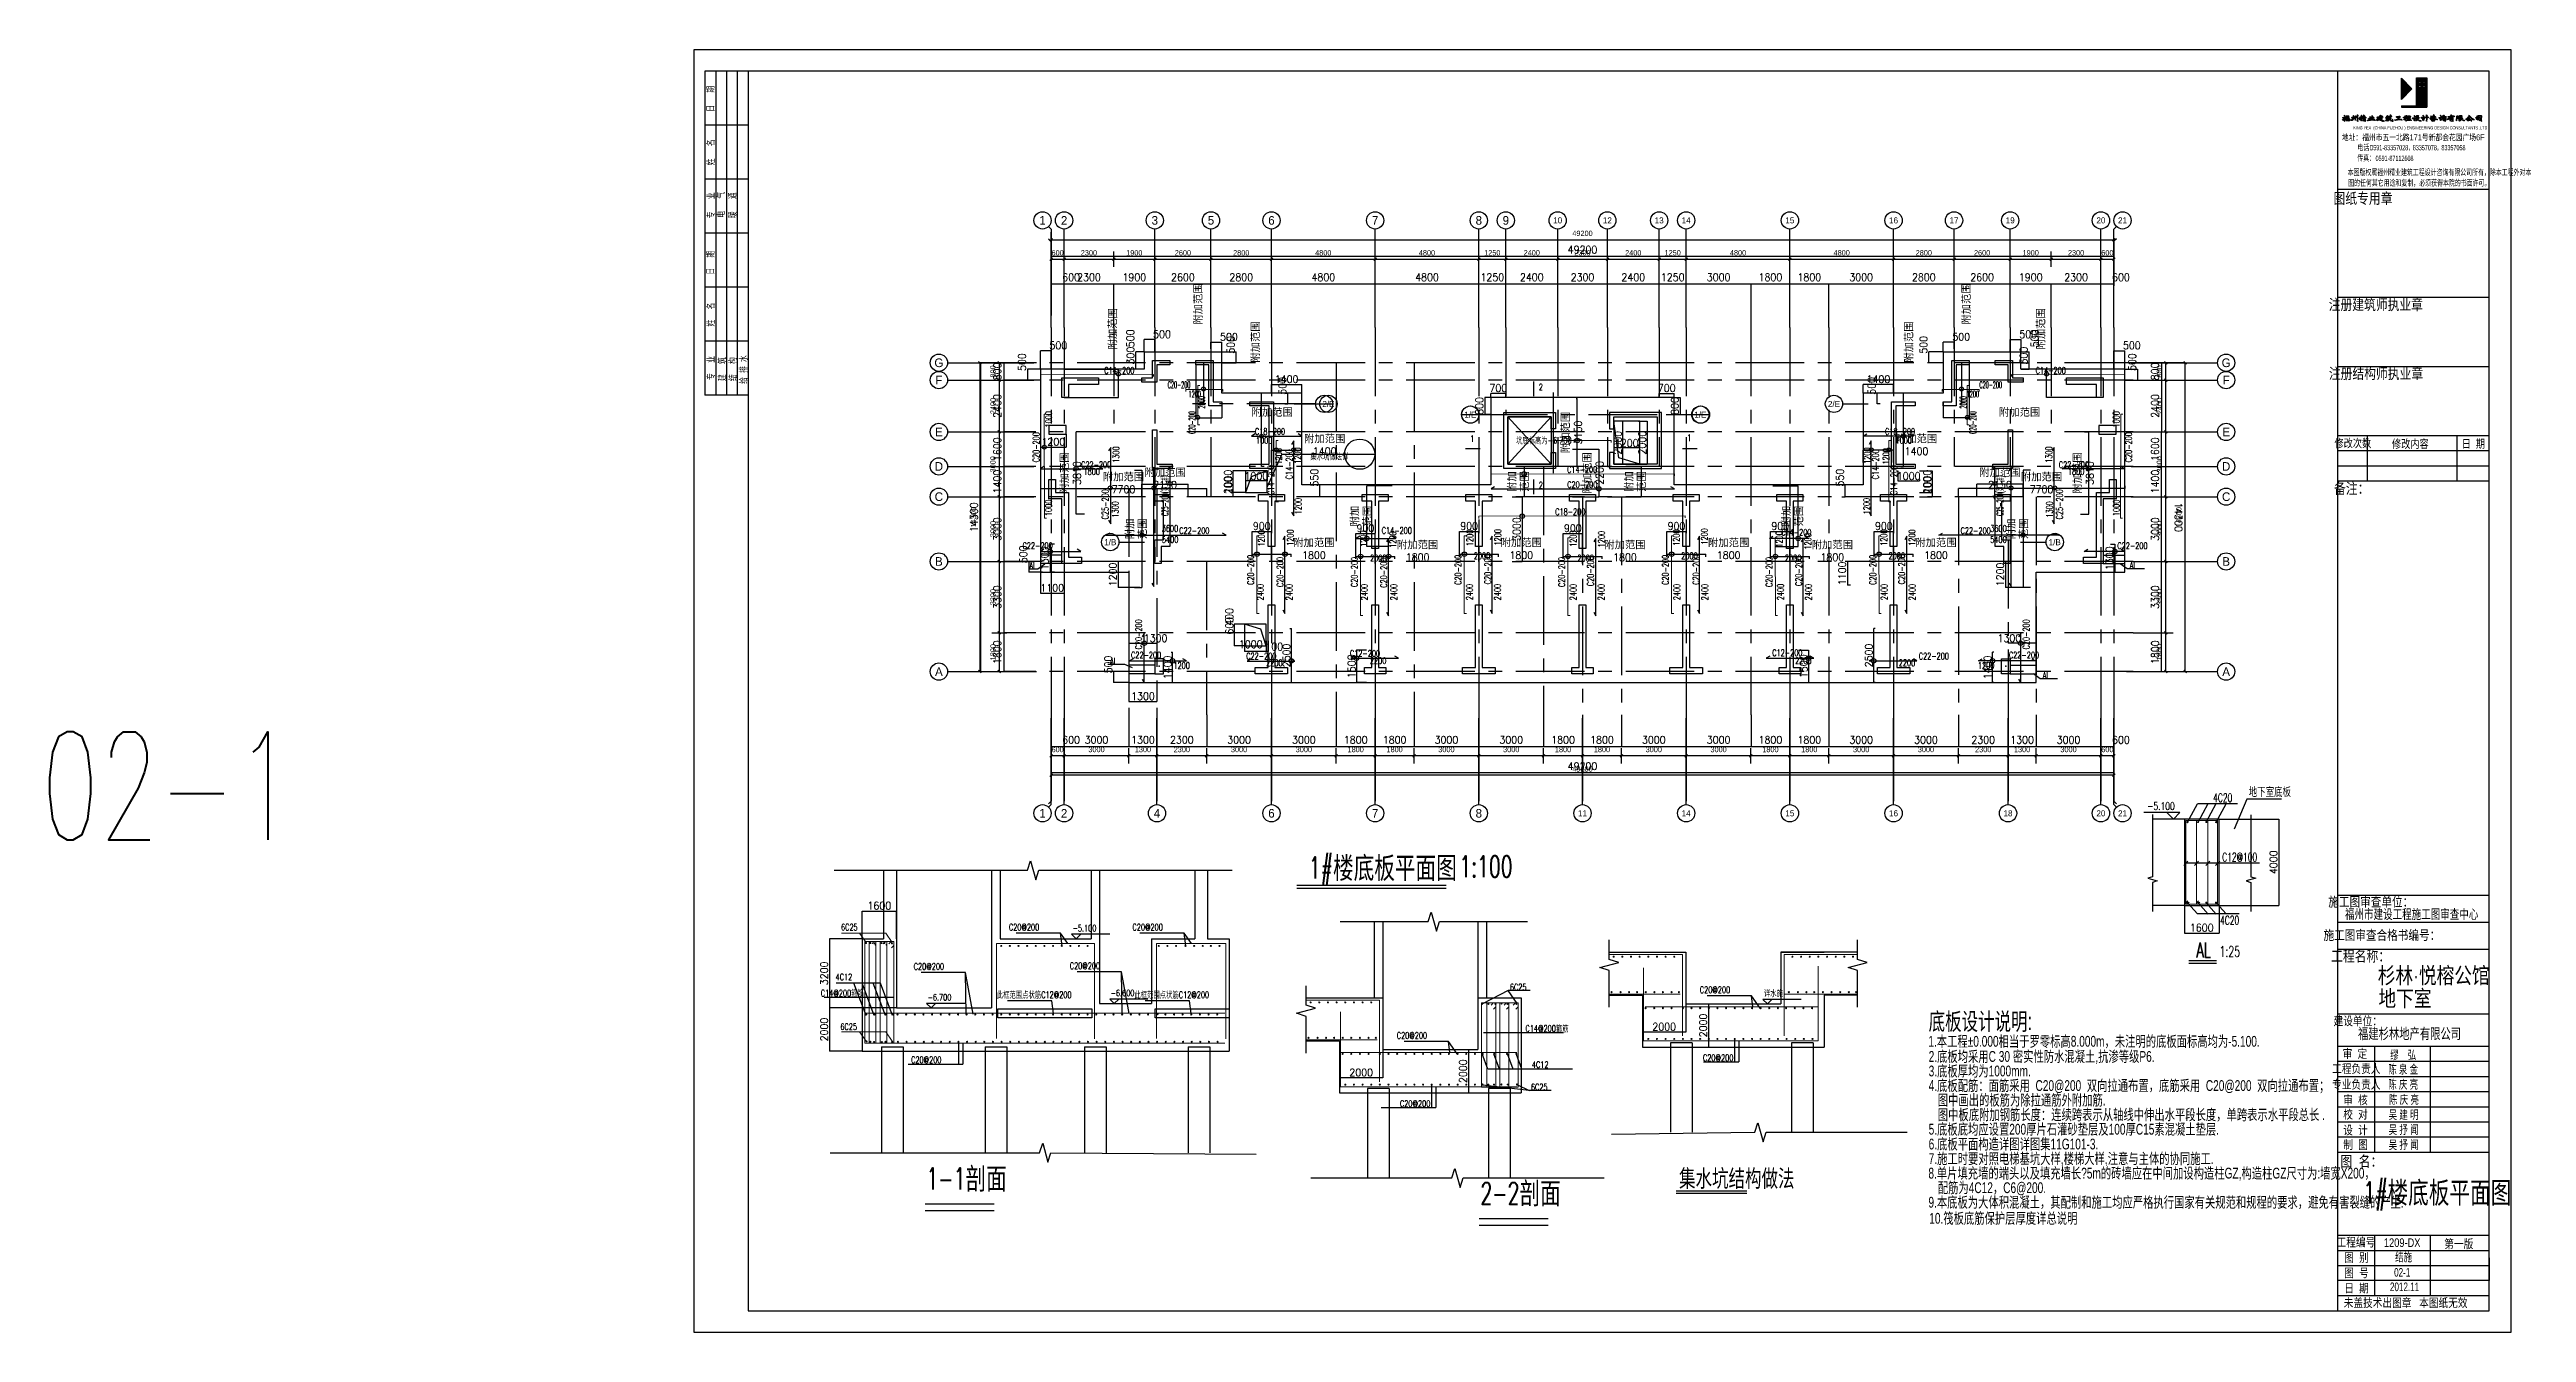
# Model space of a CAD drawing. Extents: x 628064 to 789462, y -248497 to 145317.
# Drawn here: x 628064 to 742735, y 85917 to 145317 of the extents above; entities that cross this region are included whole.
import ezdxf
from ezdxf.enums import TextEntityAlignment as Align

# ---------------------------------------------------------------- set-up
doc = ezdxf.new("R2010")
doc.units = 0
doc.header["$LTSCALE"] = 100
doc.linetypes.add('CENTER', pattern=[50.8, 31.75, -6.35, 6.35, -6.35])
for name, color, linetype in [('1508', 2, 'Continuous'), ('451', 7, 'Continuous'), ('AXIS', 3, 'Continuous'), ('CSET', 2, 'Continuous'), ('DIM', 3, 'Continuous'), ('dim-wall', 7, 'Continuous'), ('DQ', 7, 'Continuous'), ('dtq', 7, 'Continuous'), ('HATCH', 254, 'Continuous'), ('JSK', 4, 'Continuous'), ('LINE', 3, 'Continuous'), ('PAXIS', 253, 'CENTER'), ('PUB_DIM', 3, 'Continuous'), ('PUB_TITLE', 4, 'Continuous'), ('s索引', 6, 'Continuous'), ('TEXT', 2, 'Continuous'), ('THICK', 6, 'Continuous'), ('THIN', 7, 'Continuous'), ('tk图框', 7, 'Continuous'), ('tm', 7, 'Continuous'), ('Z-TEXT', 2, 'Continuous'), ('板底钢筋', 24, 'Continuous'), ('柱', 2, 'Continuous'), ('标高', 7, 'Continuous'), ('梁虚线', 134, 'Continuous'), ('砼墙', 3, 'Continuous'), ('网格', 253, 'Continuous'), ('重心计算', 7, 'Continuous')]:
    doc.layers.add(name, color=color, linetype=linetype)
doc.layers.add('REIN', color=6, linetype='Continuous', lineweight=18)
doc.styles.add('cadreader_textstyle', font='cadreader_textstyle')
doc.styles.add('dx', font='dx')
doc.styles.add('hz', font='hz')
doc.styles.add('hztxt', font='hztxt')
doc.styles.add('hztxt2', font='hztxt2')
doc.styles.get("Standard").update_dxf_attribs({"font": 'standard'})
doc.styles.add('tk', font='tk')
doc.styles.add('tssd_rein', font='tssd_rein')
doc.dimstyles.get("Standard").update_dxf_attribs({"dimtxt": 351, "dimasz": 0.18, "dimexe": 0.18, "dimexo": 0.0625, "dimgap": 0.09, "dimtad": 0, "dimtoh": 1, "dimdec": 0, "dimzin": 0, "dimdsep": 46, "dimcen": 0.09, "dimadec": 0, "dimazin": 0, "dimtfac": 1, "dimtdec": 4, "dimtofl": 0, "dimtmove": 0, "dimatfit": 3, "dimfxl": 250, "dimtolj": 1, "dimtzin": 0, "dimarcsym": 0})

msp = doc.modelspace()

# ---------------------------------------------------------------- texts
at = {"width": 0.7}
for s, height, p in [('4C20', 400, (728232.6, 110476)), ('地下室底板', 400, (729875.6, 110747.6)), ('C12@100', 400, (728651.4, 107726.1)), ('4C20', 400, (728551.1, 104800.2)), ('AL', 700, (727453.1, 103275.4)), ('1:25', 500, (728521.3, 103306.4))]:
    msp.add_text(s, height=height, dxfattribs=at).set_placement(p)
for s, p in [('6C25', (665089.7, 104680.3)), ('C20@200', (673180.9, 104680.3)), ('C20@200', (678903, 104682.2)), ('C20@200', (668774.3, 102863.5)), ('C20@200', (675999.3, 102888.6)), ('C14@200箍筋', (664767.4, 101629.1)), ('此框范围点状筋C12@200', (673648.3, 101550.9)), ('此框范围点状筋C12@200', (680017, 101550.9)), ('6C25', (696056.5, 101905)), ('C20@200', (705166.9, 101784)), ('6C25', (665060.4, 100073.8)), ('C20@200', (691138, 99666.5)), ('C14@200箍筋', (697392.6, 99988.4)), ('C20@200', (668652.9, 98537.7)), ('C20@200', (705314.2, 98630.9)), ('C20@200', (691285.4, 96513.4)), ('6C25', (697032, 97280.7))]:
    msp.add_text(s, height=300, dxfattribs=at).set_placement(p, align=Align.MIDDLE_CENTER)
at = {"layer": 'AXIS', "color": 7, "style": 'cadreader_textstyle'}
for s, height, p in [('1', 400, (674034.5, 137407)), ('2', 400, (675034.5, 137407)), ('3', 400, (679234.5, 137407)), ('5', 400, (681834.5, 137407)), ('6', 400, (684634.5, 137407)), ('7', 400, (689434.5, 137407)), ('8', 400, (694234.5, 137407)), ('9', 400, (695484.5, 137407)), ('10', 280, (697884.5, 137407)), ('12', 280, (700184.5, 137407)), ('13', 280, (702584.5, 137407)), ('14', 280, (703834.5, 137407)), ('15', 280, (708634.5, 137407)), ('16', 280, (713434.5, 137407)), ('17', 280, (716234.5, 137407)), ('19', 280, (718834.5, 137407)), ('20', 280, (723034.5, 137407)), ('21', 280, (724034.5, 137407)), ('G', 400, (669236.9, 130813.8)), ('G', 400, (728832.2, 130813.8)), ('F', 400, (669236.9, 130013.8)), ('F', 400, (728832.2, 130013.8)), ('2/E', 280, (687270, 128912.5)), ('1/E', 280, (693843.9, 128412.5)), ('1/E', 280, (704491, 128412.5)), ('2/E', 280, (710675.7, 128912.5)), ('E', 400, (669236.9, 127613.8)), ('E', 400, (728832.2, 127613.8)), ('D', 400, (669236.9, 126013.8)), ('D', 400, (728832.2, 126013.8)), ('C', 400, (669236.9, 124613.8)), ('C', 400, (728832.2, 124613.8)), ('B', 400, (669236.9, 121613.8)), ('1/B', 280, (677172, 122512.5)), ('1/B', 280, (720897, 122512.5)), ('1/B', 280, (720897, 122512.5)), ('B', 400, (728832.2, 121613.8)), ('A', 400, (669236.9, 116513.8)), ('A', 400, (728832.2, 116513.8)), ('1', 400, (674034.5, 109954.5)), ('2', 400, (675034.5, 109954.5)), ('4', 400, (679334.5, 109954.5)), ('6', 400, (684634.5, 109954.5)), ('7', 400, (689434.5, 109954.5)), ('8', 400, (694234.5, 109954.5)), ('11', 280, (699034.5, 109954.5)), ('14', 280, (703834.5, 109954.5)), ('15', 280, (708634.5, 109954.5)), ('16', 280, (713434.5, 109954.5)), ('18', 280, (718734.5, 109954.5)), ('20', 280, (723034.5, 109954.5)), ('21', 280, (724034.5, 109954.5))]:
    msp.add_text(s, height=height, dxfattribs=at).set_placement(p, align=Align.MIDDLE)
at = {"layer": 'LINE', "width": 0.8}
msp.add_text('-5.100', height=350, dxfattribs=at).set_placement((725183.3, 110114.3))
at = {"layer": 'PUB_DIM', "color": 7, "style": 'cadreader_textstyle'}
for s, rotation, p in [('49200', 360.00001, (699034.5, 136806.5)), ('600', 360.00001, (674734.5, 135906.5)), ('2300', 360.00001, (676184.5, 135906.5)), ('1900', 360.00001, (678284.5, 135906.5)), ('2600', 360.00001, (680534.5, 135906.5)), ('2800', 360.00001, (683234.5, 135906.5)), ('4800', 360.00001, (687034.5, 135906.5)), ('4800', 360.00001, (691834.5, 135906.5)), ('1250', 360.00001, (694859.5, 135906.5)), ('2400', 360.00001, (696684.5, 135906.5)), ('2300', 360.00001, (699034.5, 135906.5)), ('2400', 360.00001, (701384.5, 135906.5)), ('1250', 360.00001, (703209.5, 135906.5)), ('4800', 360.00001, (706234.5, 135906.5)), ('4800', 360.00001, (711034.5, 135906.5)), ('2800', 360.00001, (714834.5, 135906.5)), ('2600', 360.00001, (717534.5, 135906.5)), ('1900', 360.00001, (719784.5, 135906.5)), ('2300', 360.00001, (721884.5, 135906.5)), ('600', 360.00001, (723334.5, 135906.5)), ('800', 90.000003, (671740.5, 130412.5)), ('800', 90.000003, (725740.5, 130412.5)), ('2400', 90.000003, (671740.5, 128812.5)), ('2400', 90.000003, (725740.5, 128812.5)), ('3000', 90.000003, (671740.5, 126112.5)), ('3000', 90.000003, (725740.5, 126112.5)), ('14300', 90.000003, (670840.5, 123662.5)), ('14300', 90.000003, (726640.5, 123662.5)), ('3000', 90.000003, (671740.5, 123112.5)), ('3000', 90.000003, (725740.5, 123112.5)), ('3300', 90.000003, (671740.5, 119962.5)), ('3300', 90.000003, (725740.5, 119962.5)), ('1800', 90.000003, (671740.5, 117412.5)), ('1800', 90.000003, (725740.5, 117412.5)), ('600', 360.00001, (674734.5, 112906.5)), ('3000', 360.00001, (676534.5, 112906.5)), ('1300', 360.00001, (678684.5, 112906.5)), ('2300', 360.00001, (680484.5, 112906.5)), ('3000', 360.00001, (683134.5, 112906.5)), ('3000', 360.00001, (686134.5, 112906.5)), ('1800', 360.00001, (688534.5, 112906.5)), ('1800', 360.00001, (690334.5, 112906.5)), ('3000', 360.00001, (692734.5, 112906.5)), ('3000', 360.00001, (695734.5, 112906.5)), ('1800', 360.00001, (698134.5, 112906.5)), ('1800', 360.00001, (699934.5, 112906.5)), ('3000', 360.00001, (702334.5, 112906.5)), ('3000', 360.00001, (705334.5, 112906.5)), ('1800', 360.00001, (707734.5, 112906.5)), ('1800', 360.00001, (709534.5, 112906.5)), ('3000', 360.00001, (711934.5, 112906.5)), ('3000', 360.00001, (714934.5, 112906.5)), ('2300', 360.00001, (717584.5, 112906.5)), ('1300', 360.00001, (719384.5, 112906.5)), ('3000', 360.00001, (721534.5, 112906.5)), ('600', 360.00001, (723334.5, 112906.5)), ('49200', 360.00001, (699034.5, 112006.5))]:
    msp.add_text(s, height=245, rotation=rotation, dxfattribs=at).set_placement(p, align=Align.MIDDLE)
at = {"layer": 'PUB_TITLE', "style": 'tssd_rein', "width": 0.7}
msp.add_text('02-1', height=400, dxfattribs=at).set_placement((736983.4, 88699.5), align=Align.MIDDLE)
at = {"layer": 's索引', "width": 0.7}
for s, p in [('2', (697010.8, 129449.8)), ('1', (693831.7, 127057.7)), ('1', (703876.7, 127096.7)), ('集水坑做法详', (686435.2, 126236.3)), ('2', (697010.8, 124909.2))]:
    msp.add_text(s, height=300, dxfattribs=at).set_placement(p, align=Align.BOTTOM_LEFT)
at = {"layer": 'TEXT', "width": 0.7}
for s, height, p in [('02-1', 5000, (627654.5, 108732.2)), ('1#楼底板平面图', 1000, (686363.7, 106931.7)), ('1:100', 1000, (693335, 106990.5)), ('1#楼底板平面图', 1000, (735183.2, 91890.9))]:
    msp.add_text(s, height=height, rotation=360, dxfattribs=at).set_placement(p)
at = {"layer": 'TEXT', "color": 100, "style": 'tssd_rein', "width": 0.7}
for s, height, p in [('底板设计说明:', 800, (715054.7, 99917.8)), ('1.本工程%%P0.000相当于罗零标高8.000m，未注明的底板面标高均为-5.100.', 500, (715046.7, 99147.4)), ('2.底板均采用C 30 密实性防水混凝土,抗渗等级P6.', 500, (715059.9, 98446.6)), ('4.底板配筋：面筋采用  C20@200  双向拉通布置，底筋采用  C20@200  双向拉通布置；', 500, (715059.9, 97099)), ('3.底板厚均为1000mm.', 500, (715059.9, 97772.8)), ('图中画出的板筋为除拉通筋外附加筋.', 500, (715482.5, 96425.2)), ('图中板底附加钢筋长度：连续跨表示从轴线中伸出水平段长度，单跨表示水平段总长 .', 500, (715482.5, 95751.4)), ('5.底板底均应设置200厚片石灌砂垫层及100厚C15素混凝土垫层.', 500, (715059.9, 95077.6)), ('6.底板平面构造详图详图集11G101-3.', 500, (715059.9, 94391)), ('7.施工时要对照电梯基坑大样,楼梯大样,注意与主体的协同施工.', 500, (715059.9, 93717.2)), ('8.单片填充墙的端头以及填充墙长%%1475m的砖墙应在中间加设构造柱GZ,构造柱GZ尺寸为:墙宽X200，', 500, (715047.6, 93043.4)), ('配筋为4C12，C6@200.', 500, (715482.5, 92369.6)), ('9.本底板为大体积混凝土，其配制和施工均应严格执行国家有关规范和规程的要求，避免有害裂缝的产生.', 500, (715049.5, 91695.9))]:
    msp.add_text(s, height=height, dxfattribs=at).set_placement(p)
at = {"layer": 'TEXT', "width": 0.7}
for s, p in [('1-1剖面', (668662.6, 92242.3)), ('2-2剖面', (694310.4, 91564.1))]:
    msp.add_text(s, height=1000, dxfattribs=at).set_placement(p, align=Align.BOTTOM_LEFT)
msp.add_text('集水坑结构做法', height=800, dxfattribs=at).set_placement((703502.8, 92652.4))
at = {"layer": 'TEXT', "color": 100, "style": 'tssd_rein', "width": 0.7}
msp.add_text('10.筏板底筋保护层厚度详总说明', height=500, dxfattribs=at).set_placement((715087.9, 90802.9), align=Align.BOTTOM_LEFT)
at = {"layer": 'THIN', "width": 0.7}
for p in [(664841.2, 102376.2), (697076.1, 98315.5)]:
    msp.add_text('4C12', height=300, dxfattribs=at).set_placement(p, align=Align.MIDDLE_CENTER)
at = {"layer": 'Z-TEXT'}
for s, width, p in [('C14-200', 0.7, (676892.5, 130309.2)), ('C20-200', 0.5, (679831, 129643.1)), ('1200', 0.5, (680798.1, 129214.9)), ('C18-200', 0.7, (683868, 127480.6)), ('1000', 0.7, (683916.4, 127070.5)), ('坑底标高为-6.700', 0.7, (695953.6, 127070.8)), ('C22-200', 0.7, (675820.5, 125942.8)), ('1800', 0.7, (675933.4, 125632.6)), ('C14-200', 0.7, (698319.2, 125718.3)), ('C20-200', 0.7, (698325.9, 125020.1)), ('C18-200', 0.7, (697769.2, 123762.2)), ('3600', 0.7, (679558.2, 122993.8)), ('5400', 0.7, (679561.8, 122477)), ('C22-200', 0.7, (680367.5, 122889.3)), ('C14-200', 0.7, (689738.4, 122895.8)), ('C14-200', 0.7, (708234.9, 122813.8)), ('C22-200', 0.7, (673110, 122192.5)), ('2000', 0.7, (689203.6, 121621.8)), ('2000', 0.7, (694003.6, 121721.8)), ('2000', 0.7, (698803.6, 121621.8)), ('2000', 0.7, (703603.6, 121721.8)), ('2000', 0.7, (708403.6, 121621.8)), ('2000', 0.7, (713203.6, 121721.8)), ('AL', 0.7, (724363.3, 121277.1)), ('AL', 0.7, (677163, 116845.3)), ('C22-200', 0.7, (678131.8, 117130.1)), ('C22-200', 0.7, (683466.8, 117082.5)), ('2200', 0.7, (684390.4, 116771.2)), ('C12-200', 0.7, (688266.8, 117207.2)), ('2200', 0.7, (689190.4, 116868.3)), ('C12-200', 0.7, (707818.9, 117234.7)), ('2200', 0.7, (708878.7, 116868.3)), ('2200', 0.7, (713678.7, 116771.2)), ('C22-200', 0.7, (714602.3, 117082.5)), ('1200', 0.7, (680097.6, 116646)), ('AL', 0.7, (720337.9, 116183.3))]:
    msp.add_text(s, height=300, dxfattribs=dict(at, width=width)).set_placement(p)
for s, rotation, width, p in [('C20-200', 360, 0.5, (717407.3, 129643.1)), ('C14-200', 360, 0.7, (720013.5, 130309.2)), ('1000', 90, 0.7, (674467.3, 127813.6)), ('2000', 90, 0.5, (681550.9, 128696.9)), ('2000', 90, 0.5, (716806.6, 128696.9)), ('1200', 360, 0.5, (716821, 129214.9)), ('1000', 90, 0.7, (723890.2, 127813.6)), ('C20-200', 90, 0.7, (673890.3, 126204.6)), ('C20-200', 90, 0.5, (681105.3, 127518.7)), ('C18-200', 360, 0.7, (713038, 127480.6)), ('1000', 360, 0.7, (713522.7, 127070.5)), ('C20-200', 90, 0.5, (717252.2, 127518.7)), ('C20-200', 90, 0.7, (724467.2, 126204.6)), ('1300', 90, 0.7, (677587, 126178.2)), ('1200', 90, 0.7, (685119.9, 126104.7)), ('C14-200', 90, 0.7, (685606.1, 125416.4)), ('1200', 90, 0.7, (685994.7, 126130.9)), ('1200', 90, 0.7, (712362.8, 126130.9)), ('C14-200', 90, 0.7, (712751.4, 125416.4)), ('1200', 90, 0.7, (713237.7, 126104.7)), ('1300', 90, 0.7, (720770.6, 126178.2)), ('C22-200', 360, 0.7, (721085.5, 125942.8)), ('C25-200(第二排)', 90, 0.5, (679858, 123724.2)), ('C14-200', 90, 0.7, (684762.2, 124691.1)), ('C14-200', 90, 0.7, (713595.3, 124691.1)), ('C25-200(第二排)', 90, 0.5, (718511.1, 123724.2)), ('1800', 360, 0.7, (721505.6, 125632.6)), ('1000', 90, 0.7, (674460.5, 123714.9)), ('C25-200', 90, 0.7, (677088.5, 123561.5)), ('1300', 90, 0.7, (677553, 123645.5)), ('1200', 90, 0.7, (686018, 123798.6)), ('1200', 90, 0.7, (712339.5, 123798.6)), ('1300', 90, 0.7, (720804.6, 123645.5)), ('C25-200', 90, 0.7, (721269, 123561.5)), ('1000', 90, 0.7, (723897, 123714.9)), ('1200', 90, 0.7, (684318, 122305.4)), ('1200', 90, 0.7, (685655.1, 122335.7)), ('1200', 90, 0.7, (689057, 122292)), ('1200', 90, 0.7, (690405.5, 122246)), ('1200', 90, 0.7, (693965.8, 122325.1)), ('1200', 90, 0.7, (695261.4, 122354.7)), ('1200', 90, 0.7, (698752.1, 122287.7)), ('1200', 90, 0.7, (700060.3, 122267.4)), ('1200', 90, 0.7, (703529.1, 122336.6)), ('1200', 90, 0.7, (704827.3, 122395.2)), ('1200', 90, 0.7, (708289.2, 122259.2)), ('1200', 90, 0.7, (709612.7, 122164.9)), ('1200', 90, 0.7, (713135.5, 122335.6)), ('1200', 90, 0.7, (714440.2, 122338.7)), ('C22-200', 360, 0.7, (716538.5, 122889.3)), ('5400', 360, 0.7, (717909.6, 122477)), ('3600', 360, 0.7, (717913.2, 122993.8)), ('AL', 360, 0.7, (673431.2, 121277.1)), ('C20-200', 90, 0.7, (683821.9, 120527.5)), ('C20-200', 90, 0.7, (685181.1, 120426.6)), ('C20-200', 90, 0.7, (688621.9, 120427.5)), ('C20-200', 90, 0.7, (689980.9, 120397.9)), ('C20-200', 90, 0.7, (693421.9, 120527.5)), ('C20-200', 90, 0.7, (694802.6, 120556.4)), ('C20-200', 90, 0.7, (698221.9, 120427.5)), ('C20-200', 90, 0.7, (699553.1, 120467.1)), ('C20-200', 90, 0.7, (703021.9, 120527.5)), ('C20-200', 90, 0.7, (704438.2, 120537.4)), ('C20-200', 90, 0.7, (707821.9, 120427.5)), ('C20-200', 90, 0.7, (709191.3, 120474.3)), ('C20-200', 90, 0.7, (712621.9, 120527.5)), ('C20-200', 90, 0.7, (713960.6, 120557.8)), ('C22-200', 360, 0.7, (723796, 122192.5)), ('2400', 90, 0.7, (684269.2, 119813.4)), ('2400', 90, 0.7, (685604.1, 119813.4)), ('2400', 90, 0.7, (689082.3, 119815.3)), ('2400', 90, 0.7, (690446.4, 119815.3)), ('2400', 90, 0.7, (693951.6, 119817.2)), ('2400', 90, 0.7, (695246.4, 119815.3)), ('2400', 90, 0.7, (698751.5, 119815.3)), ('2400', 90, 0.7, (700046.4, 119815.3)), ('2400', 90, 0.7, (703551.6, 119817.2)), ('2400', 90, 0.7, (704846.4, 119815.3)), ('2400', 90, 0.7, (708351.5, 119819.7)), ('2400', 90, 0.7, (709646.4, 119815.3)), ('2400', 90, 0.7, (713151.6, 119817.2)), ('2400', 90, 0.7, (714446.4, 119815.3)), ('C20-200', 90, 0.7, (678634, 117540.1)), ('C20-200', 90, 0.7, (719723.5, 117540.1)), ('C22-200', 360, 0.7, (718774.2, 117130.1)), ('1200', 360, 0.7, (717341.4, 116646))]:
    msp.add_text(s, height=300, rotation=rotation, dxfattribs=dict(at, width=width)).set_placement(p)
at = {"layer": '标高', "width": 0.7}
for s, p in [('-5.100', (675427, 104486)), ('-6.700', (668711.3, 101286)), ('-6.600', (677188.7, 101486)), ('详水施', (707430.4, 101474.1))]:
    msp.add_text(s, height=300, dxfattribs=at).set_placement(p)

# ---------------------------------------------------------------- blocks, each defined once
blk = doc.blocks.new('*D165')
at = {"layer": 'dim-wall', "color": 0, "linetype": 'ByBlock', "lineweight": -2}
for p, q in [((688539, 121732), (688539, 121850)), ((688539, 121849), (690339, 121849)), ((690339, 121732), (690339, 121850))]:
    blk.add_line(p, q, dxfattribs=at)
for points in [[(688539, 121849), (688539, 121849), (688539, 121849)], [(690339, 121849), (690339, 121849), (690339, 121849)]]:
    blk.add_solid(points, dxfattribs=at)
at = {"layer": 'dim-wall', "color": 0, "linetype": 'Continuous', "lineweight": -2, "insert": (691400, 122099), "char_height": 351, "width": 2122.77, "attachment_point": 5}
blk.add_mtext('附加范围 1800', dxfattribs=at)
blk = doc.blocks.new('*D596')
at = {"layer": 'DIM', "color": 0, "linetype": 'ByBlock', "lineweight": -2}
for p, q in [((689045, 122313), (689045, 125113)), ((690225, 125113), (689045, 125113)), ((690085, 122313), (689045, 122313))]:
    blk.add_line(p, q, dxfattribs=at)
for points in [[(689045, 125113), (689045, 125112), (689045, 125112)], [(689045, 122313), (689045, 122313), (689045, 122313)]]:
    blk.add_solid(points, dxfattribs=at)
at = {"layer": 'DIM', "color": 0, "linetype": 'Continuous', "lineweight": -2, "insert": (688795, 123713), "char_height": 351, "width": 983.97, "attachment_point": 5, "rotation": 90}
blk.add_mtext('附加范围', dxfattribs=at)
blk = doc.blocks.new('*D242')
at = {"layer": 'dim-wall', "color": 0, "linetype": 'ByBlock', "lineweight": -2}
for p, q in [((696326, 126013), (696326, 124613)), ((697884, 126013), (696326, 126013)), ((697884, 124613), (696326, 124613))]:
    blk.add_line(p, q, dxfattribs=at)
for points in [[(696326, 126013), (696326, 126012), (696326, 126012)], [(696326, 124613), (696326, 124613), (696326, 124613)]]:
    blk.add_solid(points, dxfattribs=at)
at = {"layer": 'dim-wall', "color": 0, "linetype": 'Continuous', "lineweight": -2, "insert": (696076, 125313), "char_height": 351, "width": 983.97, "attachment_point": 5, "rotation": 90}
blk.add_mtext('附加范围', dxfattribs=at)
blk = doc.blocks.new('*D671')
at = {"layer": 'dim-wall', "color": 0, "linetype": 'ByBlock', "lineweight": -2}
for p, q in [((698576, 126813), (699790, 126813)), ((699789, 126813), (699789, 124613)), ((698576, 124613), (699790, 124613))]:
    blk.add_line(p, q, dxfattribs=at)
for points in [[(699789, 126813), (699789, 126812), (699789, 126812)], [(699789, 124613), (699789, 124613), (699789, 124613)]]:
    blk.add_solid(points, dxfattribs=at)
at = {"layer": 'dim-wall', "color": 0, "linetype": 'Continuous', "lineweight": -2, "insert": (699539, 125713), "char_height": 351, "width": 2128.62, "attachment_point": 5, "rotation": 90}
blk.add_mtext('附加范围 2200', dxfattribs=at)
blk = doc.blocks.new('*D348')
at = {"layer": 'dim-wall', "color": 0, "linetype": 'ByBlock', "lineweight": -2}
for p, q in [((688572, 117513), (688572, 116013)), ((689039, 117513), (688572, 117513)), ((689039, 116013), (688572, 116013))]:
    blk.add_line(p, q, dxfattribs=at)
for points in [[(688572, 117513), (688572, 117512), (688572, 117512)], [(688572, 116013), (688572, 116013), (688572, 116013)]]:
    blk.add_solid(points, dxfattribs=at)
at = {"layer": 'dim-wall', "color": 0, "linetype": 'Continuous', "lineweight": -2, "insert": (688347, 116763), "char_height": 351, "width": 807.3, "attachment_point": 5, "rotation": 90}
blk.add_mtext('1500', dxfattribs=at)
blk = doc.blocks.new('*D15')
at = {"layer": 'dim-wall', "color": 0, "linetype": 'ByBlock', "lineweight": -2}
for p, q in [((685491, 118513), (685555, 118513)), ((685555, 116013), (685555, 118513)), ((685491, 116013), (685555, 116013))]:
    blk.add_line(p, q, dxfattribs=at)
for points in [[(685555, 118513), (685555, 118512), (685555, 118512)], [(685555, 116013), (685555, 116013), (685555, 116013)]]:
    blk.add_solid(points, dxfattribs=at)
at = {"layer": 'dim-wall', "color": 0, "linetype": 'Continuous', "lineweight": -2, "insert": (685330, 117263), "char_height": 351, "width": 912.6, "attachment_point": 5, "rotation": 90}
blk.add_mtext('2500', dxfattribs=at)
blk = doc.blocks.new('*D451')
at = {"layer": 'dim-wall', "color": 0, "linetype": 'ByBlock', "lineweight": -2}
for p, q in [((679989, 117413), (680054, 117413)), ((680053, 116013), (680053, 117413)), ((679989, 116013), (680054, 116013))]:
    blk.add_line(p, q, dxfattribs=at)
for points in [[(680053, 117413), (680053, 117412), (680053, 117412)], [(680053, 116013), (680053, 116013), (680053, 116013)]]:
    blk.add_solid(points, dxfattribs=at)
at = {"layer": 'dim-wall', "color": 0, "linetype": 'Continuous', "lineweight": -2, "insert": (679828, 116713), "char_height": 351, "width": 813.15, "attachment_point": 5, "rotation": 90}
blk.add_mtext('1400', dxfattribs=at)
blk = doc.blocks.new('*D101')
at = {"layer": 'dim-wall', "color": 0, "linetype": 'ByBlock', "lineweight": -2}
for p, q in [((674384, 122413), (674384, 121113)), ((674584, 122413), (674384, 122413)), ((674584, 121113), (674384, 121113))]:
    blk.add_line(p, q, dxfattribs=at)
for points in [[(674384, 122413), (674385, 122412), (674384, 122412)], [(674384, 121113), (674384, 121113), (674385, 121113)]]:
    blk.add_solid(points, dxfattribs=at)
at = {"layer": 'dim-wall', "color": 0, "linetype": 'Continuous', "lineweight": -2, "insert": (674134, 121763), "char_height": 351, "width": 807.3, "attachment_point": 5, "rotation": 90}
blk.add_mtext('1300', dxfattribs=at)
blk = doc.blocks.new('*D520')
at = {"layer": 'dim-wall', "color": 0, "linetype": 'ByBlock', "lineweight": -2}
for p, q in [((678294, 125838), (678637, 125838)), ((678636, 125838), (678636, 120413)), ((678294, 120413), (678637, 120413))]:
    blk.add_line(p, q, dxfattribs=at)
for points in [[(678636, 125838), (678637, 125837), (678636, 125837)], [(678636, 120413), (678636, 120413), (678637, 120413)]]:
    blk.add_solid(points, dxfattribs=at)
at = {"layer": 'dim-wall', "color": 0, "linetype": 'Continuous', "lineweight": -2, "insert": (678386, 123125), "char_height": 351, "width": 983.97, "attachment_point": 5, "rotation": 90}
blk.add_mtext('附加范围', dxfattribs=at)
blk = doc.blocks.new('*D187')
at = {"layer": 'dim-wall', "color": 0, "linetype": 'ByBlock', "lineweight": -2}
for p, q in [((673935, 125112), (673935, 124996)), ((673935, 124996), (681635, 124996)), ((681635, 124613), (681635, 124997))]:
    blk.add_line(p, q, dxfattribs=at)
for points in [[(673935, 124996), (673935, 124997), (673935, 124996)], [(681635, 124996), (681634, 124996), (681634, 124997)]]:
    blk.add_solid(points, dxfattribs=at)
at = {"layer": 'dim-wall', "color": 0, "linetype": 'Continuous', "lineweight": -2, "insert": (677785, 125246), "char_height": 351, "width": 2128.62, "attachment_point": 5}
blk.add_mtext('附加范围 7700', dxfattribs=at)
blk = doc.blocks.new('*D624')
at = {"layer": 'dim-wall', "color": 0, "linetype": 'ByBlock', "lineweight": -2}
for p, q in [((678635, 125200), (680785, 125200)), ((678635, 124613), (678635, 125200)), ((680785, 124613), (680785, 125200))]:
    blk.add_line(p, q, dxfattribs=at)
for points in [[(678635, 125200), (678635, 125200), (678635, 125200)], [(680785, 125200), (680784, 125200), (680784, 125200)]]:
    blk.add_solid(points, dxfattribs=at)
at = {"layer": 'dim-wall', "color": 0, "linetype": 'Continuous', "lineweight": -2, "insert": (679710, 125450), "char_height": 351, "width": 2122.77, "attachment_point": 5}
blk.add_mtext('附加范围 2150', dxfattribs=at)
blk = doc.blocks.new('*D276')
at = {"layer": 'dim-wall', "color": 0, "linetype": 'ByBlock', "lineweight": -2}
for p, q in [((675801, 127613), (675588, 127613)), ((675589, 123803), (675589, 127613)), ((675980, 123803), (675588, 123803))]:
    blk.add_line(p, q, dxfattribs=at)
for points in [[(675589, 127613), (675589, 127612), (675589, 127612)], [(675589, 123803), (675589, 123803), (675589, 123803)]]:
    blk.add_solid(points, dxfattribs=at)
at = {"layer": 'dim-wall', "color": 0, "linetype": 'Continuous', "lineweight": -2, "insert": (675339, 125708), "char_height": 351, "width": 2122.77, "attachment_point": 5, "rotation": 90}
blk.add_mtext('附加范围 3810', dxfattribs=at)
blk = doc.blocks.new('*D696')
at = {"layer": 'dim-wall', "color": 0, "linetype": 'ByBlock', "lineweight": -2}
for p, q in [((675035, 130513), (677549, 130513)), ((677548, 129213), (677548, 130513)), ((675035, 129213), (677549, 129213))]:
    blk.add_line(p, q, dxfattribs=at)
for points in [[(677548, 130513), (677548, 130512), (677548, 130512)], [(677548, 129213), (677548, 129213), (677548, 129213)]]:
    blk.add_solid(points, dxfattribs=at)
at = {"layer": 'dim-wall', "color": 0, "linetype": 'Continuous', "lineweight": -2, "insert": (677298, 132388), "char_height": 351, "width": 3751.02, "attachment_point": 5, "rotation": 90}
blk.add_mtext('\\A1;\\A1;\\A1;附加范围', dxfattribs=at)
blk = doc.blocks.new('*D368')
at = {"layer": 'DIM', "color": 0, "linetype": 'ByBlock', "lineweight": -2}
for p, q in [((698747, 129163), (698787, 129163)), ((698787, 126013), (698787, 129163)), ((698747, 126013), (698787, 126013))]:
    blk.add_line(p, q, dxfattribs=at)
for points in [[(698787, 129163), (698787, 129162), (698787, 129162)], [(698787, 126013), (698787, 126013), (698787, 126013)]]:
    blk.add_solid(points, dxfattribs=at)
at = {"layer": 'DIM', "color": 0, "linetype": 'Continuous', "lineweight": -2, "insert": (698537, 127588), "char_height": 351, "width": 2122.77, "attachment_point": 5, "rotation": 90}
blk.add_mtext('附加范围 3150', dxfattribs=at)
blk = doc.blocks.new('*D43')
at = {"layer": 'DIM', "color": 0, "linetype": 'ByBlock', "lineweight": -2}
for p, q in [((677539, 121613), (677539, 120413)), ((678405, 121613), (677539, 121613)), ((678544, 120413), (677539, 120413))]:
    blk.add_line(p, q, dxfattribs=at)
for points in [[(677539, 121613), (677539, 121612), (677539, 121612)], [(677539, 120413), (677539, 120413), (677539, 120413)]]:
    blk.add_solid(points, dxfattribs=at)
at = {"layer": 'DIM', "color": 0, "linetype": 'Continuous', "lineweight": -2, "insert": (677289, 121013), "char_height": 351, "width": 807.3, "attachment_point": 5, "rotation": 90}
blk.add_mtext('1200', dxfattribs=at)
blk = doc.blocks.new('*D473')
at = {"layer": 'DIM', "color": 0, "linetype": 'ByBlock', "lineweight": -2}
for p, q in [((674435, 131369), (673935, 131369)), ((673935, 130513), (673935, 131369)), ((674435, 130513), (674435, 131369))]:
    blk.add_line(p, q, dxfattribs=at)
for points in [[(673935, 131369), (673935, 131369), (673935, 131369)], [(674435, 131369), (674434, 131369), (674434, 131369)]]:
    blk.add_solid(points, dxfattribs=at)
at = {"layer": 'DIM', "color": 0, "linetype": 'Continuous', "lineweight": -2, "insert": (674766, 131619), "char_height": 351, "width": 663, "attachment_point": 5}
blk.add_mtext('500', dxfattribs=at)
blk = doc.blocks.new('*D566')
at = {"layer": 'DIM', "color": 0, "linetype": 'ByBlock', "lineweight": -2}
for p, q in [((673335, 130513), (673335, 130013)), ((673934, 130513), (673335, 130513)), ((673934, 130013), (673335, 130013))]:
    blk.add_line(p, q, dxfattribs=at)
for points in [[(673335, 130513), (673335, 130512), (673335, 130512)], [(673335, 130013), (673335, 130013), (673335, 130013)]]:
    blk.add_solid(points, dxfattribs=at)
at = {"layer": 'DIM', "color": 0, "linetype": 'Continuous', "lineweight": -2, "insert": (673085, 130844), "char_height": 351, "width": 663, "attachment_point": 5, "rotation": 90}
blk.add_mtext('500', dxfattribs=at)
blk = doc.blocks.new('*D236')
at = {"layer": 'DIM', "color": 0, "linetype": 'ByBlock', "lineweight": -2}
for p, q in [((678360, 130513), (678360, 130813)), ((678734, 130813), (678360, 130813)), ((678734, 130513), (678360, 130513))]:
    blk.add_line(p, q, dxfattribs=at)
for points in [[(678360, 130813), (678360, 130812), (678360, 130812)], [(678360, 130513), (678360, 130513), (678360, 130513)]]:
    blk.add_solid(points, dxfattribs=at)
at = {"layer": 'DIM', "color": 0, "linetype": 'Continuous', "lineweight": -2, "insert": (678110, 131144), "char_height": 351, "width": 663, "attachment_point": 5, "rotation": 90}
blk.add_mtext('300', dxfattribs=at)
blk = doc.blocks.new('*D667')
at = {"layer": 'DIM', "color": 0, "linetype": 'ByBlock', "lineweight": -2}
for p, q in [((678360, 130813), (678360, 131313)), ((678734, 131313), (678360, 131313)), ((678734, 130813), (678360, 130813))]:
    blk.add_line(p, q, dxfattribs=at)
for points in [[(678360, 131313), (678360, 131312), (678360, 131312)], [(678360, 130813), (678360, 130813), (678360, 130813)]]:
    blk.add_solid(points, dxfattribs=at)
at = {"layer": 'DIM', "color": 0, "linetype": 'Continuous', "lineweight": -2, "insert": (678101, 131944), "char_height": 351, "width": 663, "attachment_point": 5, "rotation": 90}
blk.add_mtext('500', dxfattribs=at)
blk = doc.blocks.new('*D342')
at = {"layer": 'DIM', "color": 0, "linetype": 'ByBlock', "lineweight": -2}
for p, q in [((681835, 131763), (682335, 131763)), ((681835, 131464), (681835, 131763)), ((682335, 131313), (682335, 131763))]:
    blk.add_line(p, q, dxfattribs=at)
for points in [[(681835, 131763), (681835, 131763), (681835, 131763)], [(682335, 131763), (682334, 131763), (682334, 131763)]]:
    blk.add_solid(points, dxfattribs=at)
at = {"layer": 'DIM', "color": 0, "linetype": 'Continuous', "lineweight": -2, "insert": (682666, 132013), "char_height": 351, "width": 663, "attachment_point": 5}
blk.add_mtext('500', dxfattribs=at)
blk = doc.blocks.new('*D746')
at = {"layer": 'DIM', "color": 0, "linetype": 'ByBlock', "lineweight": -2}
for p, q in [((678735, 131313), (678735, 131885)), ((679235, 131884), (678735, 131884)), ((679235, 131313), (679235, 131885))]:
    blk.add_line(p, q, dxfattribs=at)
for points in [[(678735, 131884), (678735, 131884), (678735, 131884)], [(679235, 131884), (679234, 131884), (679234, 131884)]]:
    blk.add_solid(points, dxfattribs=at)
at = {"layer": 'DIM', "color": 0, "linetype": 'Continuous', "lineweight": -2, "insert": (679566, 132134), "char_height": 351, "width": 663, "attachment_point": 5}
blk.add_mtext('500', dxfattribs=at)
blk = doc.blocks.new('*D423')
at = {"layer": 'DIM', "color": 0, "linetype": 'ByBlock', "lineweight": -2}
for p, q in [((682335, 131313), (683000, 131313)), ((682335, 130813), (683000, 130813)), ((683000, 130813), (683000, 131313))]:
    blk.add_line(p, q, dxfattribs=at)
for points in [[(683000, 131313), (683000, 131312), (683000, 131312)], [(683000, 130813), (683000, 130813), (683000, 130813)]]:
    blk.add_solid(points, dxfattribs=at)
at = {"layer": 'DIM', "color": 0, "linetype": 'Continuous', "lineweight": -2, "insert": (682750, 131644), "char_height": 351, "width": 663, "attachment_point": 5, "rotation": 90}
blk.add_mtext('500', dxfattribs=at)
blk = doc.blocks.new('*D93')
at = {"layer": 'DIM', "color": 0, "linetype": 'ByBlock', "lineweight": -2}
for p, q in [((685248, 129413), (685396, 129413)), ((685248, 128913), (685396, 128913)), ((685395, 128913), (685395, 129413))]:
    blk.add_line(p, q, dxfattribs=at)
for points in [[(685395, 129413), (685395, 129412), (685395, 129412)], [(685395, 128913), (685395, 128913), (685395, 128913)]]:
    blk.add_solid(points, dxfattribs=at)
at = {"layer": 'DIM', "color": 0, "linetype": 'Continuous', "lineweight": -2, "insert": (685145, 129744), "char_height": 351, "width": 663, "attachment_point": 5, "rotation": 90}
blk.add_mtext('500', dxfattribs=at)
blk = doc.blocks.new('*D512')
at = {"layer": 'DIM', "color": 0, "linetype": 'ByBlock', "lineweight": -2}
for p, q in [((684635, 129806), (686035, 129806)), ((684635, 129413), (684635, 129806)), ((686035, 129413), (686035, 129806))]:
    blk.add_line(p, q, dxfattribs=at)
for points in [[(684635, 129806), (684635, 129806), (684635, 129806)], [(686035, 129806), (686034, 129806), (686034, 129806)]]:
    blk.add_solid(points, dxfattribs=at)
at = {"layer": 'DIM', "color": 0, "linetype": 'Continuous', "lineweight": -2, "insert": (685335, 130056), "char_height": 351, "width": 813.15, "attachment_point": 5}
blk.add_mtext('1400', dxfattribs=at)
blk = doc.blocks.new('*D183')
at = {"layer": 'DIM', "color": 0, "linetype": 'ByBlock', "lineweight": -2}
for p, q in [((687022, 125163), (686868, 125163)), ((686869, 124613), (686869, 125163)), ((687022, 124613), (686868, 124613))]:
    blk.add_line(p, q, dxfattribs=at)
for points in [[(686869, 125163), (686869, 125162), (686868, 125162)], [(686869, 124613), (686868, 124613), (686869, 124613)]]:
    blk.add_solid(points, dxfattribs=at)
at = {"layer": 'DIM', "color": 0, "linetype": 'Continuous', "lineweight": -2, "insert": (686619, 125494), "char_height": 351, "width": 663, "attachment_point": 5, "rotation": 90}
blk.add_mtext('550', dxfattribs=at)
blk = doc.blocks.new('*D592')
at = {"layer": 'DIM', "color": 0, "linetype": 'ByBlock', "lineweight": -2}
for p, q in [((694785, 129213), (694785, 129395)), ((695485, 129394), (694785, 129394)), ((695485, 129213), (695485, 129395))]:
    blk.add_line(p, q, dxfattribs=at)
for points in [[(694785, 129394), (694785, 129394), (694785, 129394)], [(695485, 129394), (695484, 129394), (695484, 129394)]]:
    blk.add_solid(points, dxfattribs=at)
at = {"layer": 'DIM', "color": 0, "linetype": 'Continuous', "lineweight": -2, "insert": (695135, 129644), "char_height": 351, "width": 663, "attachment_point": 5}
blk.add_mtext('700', dxfattribs=at)
blk = doc.blocks.new('*D266')
at = {"layer": 'DIM', "color": 0, "linetype": 'ByBlock', "lineweight": -2}
for p, q in [((694784, 129213), (694510, 129213)), ((694511, 129213), (694511, 128413)), ((694784, 128413), (694510, 128413))]:
    blk.add_line(p, q, dxfattribs=at)
for points in [[(694511, 129213), (694511, 129212), (694511, 129212)], [(694511, 128413), (694511, 128413), (694511, 128413)]]:
    blk.add_solid(points, dxfattribs=at)
at = {"layer": 'DIM', "color": 0, "linetype": 'Continuous', "lineweight": -2, "insert": (694261, 128813), "char_height": 351, "width": 663, "attachment_point": 5, "rotation": 90}
blk.add_mtext('800', dxfattribs=at)
blk = doc.blocks.new('*D689')
at = {"layer": 'DIM', "color": 0, "linetype": 'ByBlock', "lineweight": -2}
for p, q in [((674032, 121613), (673395, 121613)), ((673396, 121613), (673396, 121113)), ((674032, 121113), (673395, 121113))]:
    blk.add_line(p, q, dxfattribs=at)
for points in [[(673396, 121613), (673396, 121612), (673396, 121612)], [(673396, 121113), (673396, 121113), (673396, 121113)]]:
    blk.add_solid(points, dxfattribs=at)
at = {"layer": 'DIM', "color": 0, "linetype": 'Continuous', "lineweight": -2, "insert": (673146, 121944), "char_height": 351, "width": 663, "attachment_point": 5, "rotation": 90}
blk.add_mtext('500', dxfattribs=at)
blk = doc.blocks.new('*D365')
at = {"layer": 'DIM', "color": 0, "linetype": 'ByBlock', "lineweight": -2}
for p, q in [((673935, 121112), (673935, 120144)), ((675035, 121234), (675035, 120144)), ((673935, 120145), (675035, 120145))]:
    blk.add_line(p, q, dxfattribs=at)
for points in [[(673935, 120145), (673935, 120145), (673935, 120145)], [(675035, 120145), (675034, 120145), (675034, 120145)]]:
    blk.add_solid(points, dxfattribs=at)
at = {"layer": 'DIM', "color": 0, "linetype": 'Continuous', "lineweight": -2, "insert": (674485, 120395), "char_height": 351, "width": 801.45, "attachment_point": 5}
blk.add_mtext('1100', dxfattribs=at)
blk = doc.blocks.new('*D34')
at = {"layer": 'DIM', "color": 0, "linetype": 'ByBlock', "lineweight": -2}
for p, q in [((678035, 116012), (678035, 115125)), ((679335, 116012), (679335, 115125)), ((678035, 115125), (679335, 115125))]:
    blk.add_line(p, q, dxfattribs=at)
for points in [[(678035, 115125), (678035, 115125), (678035, 115125)], [(679335, 115125), (679334, 115125), (679334, 115125)]]:
    blk.add_solid(points, dxfattribs=at)
at = {"layer": 'DIM', "color": 0, "linetype": 'Continuous', "lineweight": -2, "insert": (678685, 115375), "char_height": 351, "width": 807.3, "attachment_point": 5}
blk.add_mtext('1300', dxfattribs=at)
blk = doc.blocks.new('*D448')
at = {"layer": 'DIM', "color": 0, "linetype": 'ByBlock', "lineweight": -2}
for p, q in [((678034, 116513), (677328, 116513)), ((678034, 116013), (677328, 116013)), ((677329, 116513), (677329, 116013))]:
    blk.add_line(p, q, dxfattribs=at)
for points in [[(677329, 116513), (677329, 116512), (677328, 116512)], [(677329, 116013), (677328, 116013), (677329, 116013)]]:
    blk.add_solid(points, dxfattribs=at)
at = {"layer": 'DIM', "color": 0, "linetype": 'Continuous', "lineweight": -2, "insert": (677079, 116844), "char_height": 351, "width": 663, "attachment_point": 5, "rotation": 90}
blk.add_mtext('500', dxfattribs=at)
blk = doc.blocks.new('*D114')
at = {"layer": 'dim-wall', "color": 0, "linetype": 'ByBlock', "lineweight": -2}
for p, q in [((683435, 125409), (683435, 125345)), ((684435, 125345), (683435, 125345)), ((684435, 125812), (684435, 125345))]:
    blk.add_line(p, q, dxfattribs=at)
for points in [[(683435, 125345), (683435, 125345), (683435, 125345)], [(684435, 125345), (684434, 125345), (684434, 125345)]]:
    blk.add_solid(points, dxfattribs=at)
at = {"layer": 'dim-wall', "color": 0, "linetype": 'Continuous', "lineweight": -2, "insert": (683935, 125570), "char_height": 351, "width": 807.3, "attachment_point": 5}
blk.add_mtext('1000', dxfattribs=at)
blk = doc.blocks.new('*D537')
at = {"layer": 'dim-wall', "color": 0, "linetype": 'ByBlock', "lineweight": -2}
for p, q in [((682850, 125813), (682850, 124812)), ((683434, 125813), (682850, 125813)), ((683434, 124812), (682850, 124812))]:
    blk.add_line(p, q, dxfattribs=at)
for points in [[(682850, 125813), (682850, 125812), (682850, 125812)], [(682850, 124812), (682850, 124813), (682850, 124813)]]:
    blk.add_solid(points, dxfattribs=at)
at = {"layer": 'dim-wall', "color": 0, "linetype": 'Continuous', "lineweight": -2, "insert": (682625, 125312), "char_height": 351, "width": 807.3, "attachment_point": 5, "rotation": 90}
blk.add_mtext('1000', dxfattribs=at)
blk = doc.blocks.new('*D203')
at = {"layer": 'dim-wall', "color": 0, "linetype": 'ByBlock', "lineweight": -2}
for p, q in [((682850, 124812), (682850, 124613)), ((683434, 124812), (682850, 124812)), ((683434, 124613), (682850, 124613))]:
    blk.add_line(p, q, dxfattribs=at)
for points in [[(682850, 124812), (682850, 124812), (682850, 124812)], [(682850, 124613), (682850, 124613), (682850, 124613)]]:
    blk.add_solid(points, dxfattribs=at)
at = {"layer": 'dim-wall', "color": 0, "linetype": 'Continuous', "lineweight": -2, "insert": (682625, 125144), "char_height": 351, "width": 663, "attachment_point": 5, "rotation": 90}
blk.add_mtext('200', dxfattribs=at)
blk = doc.blocks.new('*D450')
at = {"layer": 'dim-wall', "color": 0, "linetype": 'ByBlock', "lineweight": -2}
for p, q in [((700485, 126879), (700485, 126871)), ((701685, 126871), (700485, 126871)), ((701685, 126879), (701685, 126871))]:
    blk.add_line(p, q, dxfattribs=at)
for points in [[(700485, 126871), (700485, 126871), (700485, 126871)], [(701685, 126871), (701684, 126871), (701684, 126871)]]:
    blk.add_solid(points, dxfattribs=at)
at = {"layer": 'dim-wall', "color": 0, "linetype": 'Continuous', "lineweight": -2, "insert": (701085, 127096), "char_height": 351, "width": 807.3, "attachment_point": 5}
blk.add_mtext('1200', dxfattribs=at)
blk = doc.blocks.new('*D117')
at = {"layer": 'dim-wall', "color": 0, "linetype": 'ByBlock', "lineweight": -2}
for p, q in [((700889, 128112), (700889, 126113)), ((701284, 128112), (700889, 128112)), ((701284, 126113), (700889, 126113))]:
    blk.add_line(p, q, dxfattribs=at)
for points in [[(700889, 128112), (700889, 128112), (700889, 128112)], [(700889, 126113), (700889, 126113), (700889, 126113)]]:
    blk.add_solid(points, dxfattribs=at)
at = {"layer": 'dim-wall', "color": 0, "linetype": 'Continuous', "lineweight": -2, "insert": (700664, 127112), "char_height": 351, "width": 912.6, "attachment_point": 5, "rotation": 90}
blk.add_mtext('2000', dxfattribs=at)
blk = doc.blocks.new('*D543')
at = {"layer": 'dim-wall', "color": 0, "linetype": 'ByBlock', "lineweight": -2}
for p, q in [((684385, 117934), (684385, 117448)), ((684485, 117448), (684385, 117448)), ((684485, 117934), (684485, 117448))]:
    blk.add_line(p, q, dxfattribs=at)
for points in [[(684385, 117448), (684385, 117448), (684385, 117448)], [(684485, 117448), (684484, 117448), (684484, 117448)]]:
    blk.add_solid(points, dxfattribs=at)
at = {"layer": 'dim-wall', "color": 0, "linetype": 'Continuous', "lineweight": -2, "insert": (684763, 117673), "char_height": 351, "width": 557.7, "attachment_point": 5}
blk.add_mtext('100', dxfattribs=at)
blk = doc.blocks.new('*D206')
at = {"layer": 'dim-wall', "color": 0, "linetype": 'ByBlock', "lineweight": -2}
for p, q in [((683385, 117934), (683385, 117448)), ((684385, 117448), (683385, 117448)), ((684385, 117934), (684385, 117448))]:
    blk.add_line(p, q, dxfattribs=at)
for points in [[(683385, 117448), (683385, 117448), (683385, 117448)], [(684385, 117448), (684384, 117448), (684384, 117448)]]:
    blk.add_solid(points, dxfattribs=at)
at = {"layer": 'dim-wall', "color": 0, "linetype": 'Continuous', "lineweight": -2, "insert": (683676, 117782), "char_height": 351, "width": 807.3, "attachment_point": 5}
blk.add_mtext('1000', dxfattribs=at)
blk = doc.blocks.new('*D623')
at = {"layer": 'dim-wall', "color": 0, "linetype": 'ByBlock', "lineweight": -2}
for p, q in [((683384, 118712), (682909, 118712)), ((683384, 118313), (682909, 118313)), ((682910, 118712), (682910, 118313))]:
    blk.add_line(p, q, dxfattribs=at)
for points in [[(682910, 118712), (682910, 118712), (682910, 118712)], [(682910, 118313), (682910, 118313), (682910, 118313)]]:
    blk.add_solid(points, dxfattribs=at)
at = {"layer": 'dim-wall', "color": 0, "linetype": 'Continuous', "lineweight": -2, "insert": (682685, 119050), "char_height": 351, "width": 674.7, "attachment_point": 5, "rotation": 90}
blk.add_mtext('400', dxfattribs=at)
blk = doc.blocks.new('*D297')
at = {"layer": 'dim-wall', "color": 0, "linetype": 'ByBlock', "lineweight": -2}
for p, q in [((701629, 128112), (702024, 128112)), ((702024, 128112), (702024, 126113)), ((701629, 126113), (702024, 126113))]:
    blk.add_line(p, q, dxfattribs=at)
for points in [[(702024, 128112), (702024, 128112), (702024, 128112)], [(702024, 126113), (702024, 126113), (702024, 126113)]]:
    blk.add_solid(points, dxfattribs=at)
at = {"layer": 'dim-wall', "color": 0, "linetype": 'Continuous', "lineweight": -2, "insert": (701799, 127112), "char_height": 351, "width": 912.6, "attachment_point": 5, "rotation": 90}
blk.add_mtext('2000', dxfattribs=at)
blk = doc.blocks.new('*D668')
at = {"layer": 'DIM', "color": 0, "linetype": 'ByBlock', "lineweight": -2}
for p, q in [((665681, 105428), (667281, 105428)), ((665681, 104143), (665681, 105428)), ((667281, 104143), (667281, 105428))]:
    blk.add_line(p, q, dxfattribs=at)
for points in [[(665681, 105428), (665681, 105428), (665681, 105428)], [(667281, 105428), (667281, 105428), (667281, 105428)]]:
    blk.add_solid(points, dxfattribs=at)
at = {"layer": 'DIM', "color": 0, "linetype": 'Continuous', "lineweight": -2, "insert": (666481, 105678), "char_height": 351, "width": 801.45, "attachment_point": 5}
blk.add_mtext('1600', dxfattribs=at)
blk = doc.blocks.new('*D327')
at = {"layer": 'DIM', "color": 0, "linetype": 'ByBlock', "lineweight": -2}
for p, q in [((665681, 104143), (664174, 104143)), ((664175, 104143), (664175, 100943)), ((667281, 100943), (664174, 100943))]:
    blk.add_line(p, q, dxfattribs=at)
for points in [[(664175, 104143), (664175, 104142), (664175, 104142)], [(664175, 100943), (664175, 100943), (664175, 100943)]]:
    blk.add_solid(points, dxfattribs=at)
at = {"layer": 'DIM', "color": 0, "linetype": 'Continuous', "lineweight": -2, "insert": (663925, 102543), "char_height": 351, "width": 912.6, "attachment_point": 5, "rotation": 90}
blk.add_mtext('3200', dxfattribs=at)
blk = doc.blocks.new('*D750')
at = {"layer": 'DIM', "color": 0, "linetype": 'ByBlock', "lineweight": -2}
for p, q in [((667281, 100943), (664174, 100943)), ((664175, 100943), (664175, 98943)), ((665681, 98943), (664174, 98943))]:
    blk.add_line(p, q, dxfattribs=at)
for points in [[(664175, 100943), (664175, 100942), (664175, 100942)], [(664175, 98943), (664175, 98943), (664175, 98943)]]:
    blk.add_solid(points, dxfattribs=at)
at = {"layer": 'DIM', "color": 0, "linetype": 'Continuous', "lineweight": -2, "insert": (663925, 99943), "char_height": 351, "width": 912.6, "attachment_point": 5, "rotation": 90}
blk.add_mtext('2000', dxfattribs=at)
blk = doc.blocks.new('*D96')
at = {"layer": 'DIM', "color": 0, "linetype": 'ByBlock', "lineweight": -2}
for p, q in [((687789, 99413), (687789, 97704)), ((689789, 99013), (689789, 97704)), ((689789, 97704), (687789, 97704))]:
    blk.add_line(p, q, dxfattribs=at)
for points in [[(687789, 97704), (687789, 97704), (687789, 97704)], [(689789, 97704), (689788, 97704), (689788, 97704)]]:
    blk.add_solid(points, dxfattribs=at)
at = {"layer": 'DIM', "color": 0, "linetype": 'Continuous', "lineweight": -2, "insert": (688789, 97954), "char_height": 351, "width": 912.6, "attachment_point": 5}
blk.add_mtext('2000', dxfattribs=at)
blk = doc.blocks.new('*D21')
at = {"layer": 'DIM', "color": 0, "linetype": 'ByBlock', "lineweight": -2}
for p, q in [((701817, 101531), (701817, 99821)), ((703817, 101131), (703817, 99821)), ((703817, 99821), (701817, 99821))]:
    blk.add_line(p, q, dxfattribs=at)
for points in [[(701817, 99821), (701818, 99822), (701818, 99821)], [(703817, 99821), (703817, 99821), (703817, 99822)]]:
    blk.add_solid(points, dxfattribs=at)
at = {"layer": 'DIM', "color": 0, "linetype": 'Continuous', "lineweight": -2, "insert": (702817, 100071), "char_height": 351, "width": 912.6, "attachment_point": 5}
blk.add_mtext('2000', dxfattribs=at)
blk = doc.blocks.new('*D305')
at = {"layer": 'DIM', "color": 0, "linetype": 'ByBlock', "lineweight": -2}
for p, q in [((704043, 101131), (704871, 101131)), ((704871, 101131), (704871, 99131)), ((704265, 99131), (704871, 99131))]:
    blk.add_line(p, q, dxfattribs=at)
for points in [[(704871, 101131), (704871, 101130), (704871, 101130)], [(704871, 99131), (704871, 99131), (704871, 99131)]]:
    blk.add_solid(points, dxfattribs=at)
at = {"layer": 'DIM', "color": 0, "linetype": 'Continuous', "lineweight": -2, "insert": (704621, 100131), "char_height": 351, "width": 912.6, "attachment_point": 5, "rotation": 90}
blk.add_mtext('2000', dxfattribs=at)
blk = doc.blocks.new('*D728')
at = {"layer": 'DIM', "color": 0, "linetype": 'ByBlock', "lineweight": -2}
for p, q in [((693534, 99013), (693755, 99013)), ((693755, 99013), (693755, 97013)), ((693534, 97013), (693755, 97013))]:
    blk.add_line(p, q, dxfattribs=at)
for points in [[(693755, 99013), (693755, 99013), (693755, 99013)], [(693755, 97013), (693755, 97013), (693755, 97013)]]:
    blk.add_solid(points, dxfattribs=at)
at = {"layer": 'DIM', "color": 0, "linetype": 'Continuous', "lineweight": -2, "insert": (693505, 98013), "char_height": 351, "width": 912.6, "attachment_point": 5, "rotation": 90}
blk.add_mtext('2000', dxfattribs=at)
blk = doc.blocks.new('ts_idx')
at = {"color": 0, "linetype": 'ByBlock', "lineweight": -2}
blk.add_line((-0.5, 0), (0.5, 0), dxfattribs=at)
blk.add_circle((0, 0), 0.5, dxfattribs=at)
blk = doc.blocks.new('A$C00BC0004')
at = {"layer": 'tk图框'}
h = blk.add_hatch(color=2, dxfattribs=at)
h.paths.add_polyline_path([(-3355, -1611), (-4050, -1611), (-4051, -1676), (-3355, -1676), (-2875, -1676), (-2875, -314), (-3355, -314)], flags=0)
h.paths.add_polyline_path([(-3263, -769), (-3263, -669), (-3163, -669), (-3163, -769)], flags=0)
h.paths.add_polyline_path([(-3068, -769), (-3068, -669), (-2968, -669), (-2968, -769)], flags=0)
h.paths.add_polyline_path([(-3263, -573), (-3263, -473), (-3163, -473), (-3163, -573)], flags=0)
h.paths.add_polyline_path([(-3068, -573), (-3068, -473), (-2968, -473), (-2968, -573)], flags=0)
h.paths.add_polyline_path([(-3576, -817), (-4051, -319), (-4050, -1315)], flags=0)
at = {"layer": 'DQ', "color": 2}
for p, q in [((-6796, -2267), (-6774, -2245)), ((-6794, -2269), (-6657, -2133)), ((-6791, -2271), (-6652, -2133)), ((-6787, -2272), (-6648, -2133)), ((-6783, -2160), (-6773, -2150)), ((-6783, -2156), (-6778, -2151)), ((-6782, -2272), (-6645, -2135)), ((-6782, -2164), (-6769, -2150)), ((-6781, -2167), (-6764, -2150)), ((-6780, -2171), (-6759, -2150)), ((-6779, -2174), (-6754, -2149)), ((-6778, -2178), (-6749, -2149)), ((-6777, -2181), (-6744, -2148)), ((-6775, -2184), (-6739, -2148)), ((-6774, -2187), (-6734, -2147)), ((-6774, -2267), (-6677, -2171)), ((-6772, -2189), (-6729, -2146)), ((-6768, -2190), (-6723, -2145)), ((-6761, -2187), (-6718, -2145)), ((-6760, -2258), (-6676, -2174)), ((-6753, -2184), (-6713, -2144)), ((-6747, -2182), (-6707, -2142)), ((-6745, -2248), (-6673, -2176)), ((-6743, -2214), (-6662, -2133)), ((-6742, -2181), (-6701, -2141)), ((-6736, -2181), (-6695, -2140)), ((-6732, -2181), (-6689, -2138)), ((-6729, -2196), (-6667, -2134)), ((-6727, -2181), (-6683, -2136)), ((-6727, -2235), (-6670, -2177)), ((-6724, -2182), (-6677, -2135)), ((-6723, -2185), (-6672, -2134)), ((-6714, -2226), (-6667, -2179)), ((-6713, -2229), (-6665, -2181)), ((-6713, -2305), (-6686, -2279)), ((-6712, -2232), (-6662, -2183)), ((-6712, -2309), (-6686, -2283)), ((-6711, -2236), (-6683, -2209)), ((-6711, -2240), (-6684, -2213)), ((-6711, -2276), (-6686, -2252)), ((-6711, -2281), (-6687, -2257)), ((-6711, -2286), (-6687, -2261)), ((-6711, -2290), (-6687, -2266)), ((-6711, -2295), (-6687, -2271)), ((-6711, -2300), (-6687, -2275)), ((-6710, -2244), (-6684, -2218)), ((-6710, -2249), (-6684, -2223)), ((-6710, -2253), (-6685, -2228)), ((-6710, -2257), (-6685, -2233)), ((-6710, -2262), (-6685, -2237)), ((-6710, -2267), (-6686, -2242)), ((-6710, -2271), (-6686, -2247)), ((-6710, -2312), (-6685, -2287)), ((-6707, -2313), (-6685, -2291)), ((-6702, -2065), (-6681, -2044)), ((-6702, -2070), (-6678, -2046)), ((-6702, -2074), (-6677, -2049)), ((-6701, -2060), (-6684, -2043)), ((-6701, -2078), (-6675, -2053)), ((-6700, -2082), (-6674, -2055)), ((-6699, -2085), (-6672, -2058)), ((-6698, -2052), (-6690, -2045)), ((-6698, -2088), (-6670, -2060)), ((-6695, -2090), (-6668, -2063)), ((-6692, -2092), (-6665, -2065)), ((-6689, -2093), (-6663, -2067)), ((-6685, -2093), (-6661, -2069)), ((-6681, -2094), (-6658, -2071)), ((-6679, -2204), (-6659, -2185)), ((-6678, -2095), (-6656, -2074)), ((-6674, -2096), (-6654, -2076)), ((-6674, -2204), (-6657, -2187)), ((-6670, -2096), (-6653, -2079)), ((-6670, -2204), (-6655, -2190)), ((-6666, -2097), (-6652, -2083)), ((-6665, -2204), (-6655, -2194)), ((-6664, -2158), (-6644, -2138)), ((-6661, -2097), (-6651, -2087)), ((-6657, -2155), (-6644, -2142)), ((-6650, -2153), (-6644, -2147)), ((-6647, -2226), (-6634, -2213)), ((-6647, -2230), (-6629, -2213)), ((-6646, -2234), (-6624, -2212)), ((-6646, -2221), (-6640, -2215)), ((-6645, -2238), (-6618, -2211)), ((-6644, -2241), (-6612, -2209)), ((-6643, -2245), (-6607, -2208)), ((-6642, -2248), (-6601, -2207)), ((-6641, -2251), (-6595, -2205)), ((-6639, -2254), (-6588, -2204)), ((-6638, -2257), (-6616, -2236)), ((-6636, -2260), (-6616, -2240)), ((-6635, -2263), (-6616, -2244)), ((-6633, -2266), (-6615, -2248)), ((-6632, -2269), (-6614, -2252)), ((-6630, -2272), (-6613, -2255)), ((-6628, -2275), (-6612, -2258)), ((-6626, -2277), (-6611, -2262)), ((-6625, -2280), (-6609, -2265)), ((-6623, -2283), (-6608, -2268)), ((-6621, -2285), (-6607, -2271)), ((-6619, -2144), (-6601, -2126)), ((-6619, -2140), (-6606, -2127)), ((-6619, -2288), (-6605, -2274)), ((-6618, -2147), (-6595, -2125)), ((-6617, -2290), (-6604, -2277)), ((-6616, -2151), (-6590, -2124)), ((-6615, -2077), (-6610, -2072)), ((-6615, -2082), (-6605, -2072)), ((-6615, -2086), (-6601, -2072)), ((-6615, -2154), (-6584, -2123)), ((-6615, -2293), (-6602, -2280)), ((-6614, -2090), (-6597, -2072)), ((-6614, -2157), (-6578, -2121)), ((-6613, -2094), (-6592, -2072)), ((-6613, -2295), (-6599, -2282)), ((-6612, -2097), (-6588, -2072)), ((-6612, -2160), (-6572, -2120)), ((-6611, -2100), (-6583, -2072)), ((-6611, -2163), (-6567, -2119)), ((-6610, -2103), (-6578, -2072)), ((-6610, -2297), (-6595, -2282)), ((-6609, -2166), (-6561, -2118)), ((-6608, -2106), (-6574, -2072)), ((-6608, -2299), (-6590, -2281)), ((-6607, -2168), (-6556, -2117)), ((-6606, -2109), (-6569, -2072)), ((-6606, -2302), (-6585, -2281)), ((-6605, -2171), (-6582, -2148)), ((-6605, -2225), (-6582, -2202)), ((-6604, -2174), (-6583, -2153)), ((-6603, -2110), (-6564, -2071)), ((-6603, -2304), (-6579, -2279)), ((-6602, -2176), (-6582, -2156)), ((-6601, -2305), (-6522, -2226)), ((-6601, -2248), (-6591, -2237)), ((-6600, -2179), (-6579, -2158)), ((-6600, -2242), (-6599, -2241)), ((-6599, -2250), (-6585, -2236)), ((-6598, -2222), (-6576, -2200)), ((-6597, -2181), (-6575, -2159)), ((-6597, -2306), (-6517, -2227)), ((-6597, -2253), (-6581, -2236)), ((-6596, -2108), (-6559, -2071)), ((-6595, -2183), (-6571, -2159)), ((-6595, -2255), (-6576, -2236)), ((-6593, -2186), (-6566, -2159)), ((-6593, -2257), (-6528, -2192)), ((-6591, -2107), (-6554, -2070)), ((-6591, -2220), (-6570, -2199)), ((-6590, -2187), (-6561, -2158)), ((-6590, -2259), (-6523, -2192)), ((-6590, -2304), (-6513, -2227)), ((-6588, -2261), (-6518, -2191)), ((-6587, -2189), (-6556, -2157)), ((-6586, -2107), (-6549, -2070)), ((-6585, -2263), (-6513, -2191)), ((-6585, -2218), (-6565, -2198)), ((-6583, -2189), (-6550, -2156)), ((-6583, -2301), (-6509, -2228)), ((-6582, -2264), (-6509, -2191)), ((-6581, -2106), (-6544, -2069)), ((-6580, -2217), (-6559, -2196)), ((-6578, -2189), (-6544, -2154)), ((-6577, -2106), (-6539, -2069)), ((-6577, -2143), (-6551, -2116)), ((-6577, -2264), (-6530, -2217)), ((-6577, -2300), (-6506, -2229)), ((-6575, -2217), (-6553, -2195)), ((-6574, -2274), (-6526, -2226)), ((-6573, -2265), (-6531, -2222)), ((-6573, -2269), (-6529, -2225)), ((-6572, -2106), (-6534, -2068)), ((-6572, -2187), (-6535, -2150)), ((-6572, -2219), (-6548, -2194)), ((-6571, -2141), (-6546, -2116)), ((-6571, -2222), (-6543, -2194)), ((-6571, -2299), (-6534, -2261)), ((-6570, -2230), (-6532, -2192)), ((-6570, -2226), (-6537, -2193)), ((-6567, -2106), (-6529, -2068)), ((-6566, -2185), (-6500, -2120)), ((-6566, -2298), (-6534, -2266)), ((-6564, -2138), (-6541, -2115)), ((-6563, -2106), (-6524, -2067)), ((-6560, -2184), (-6497, -2121)), ((-6560, -2297), (-6533, -2270)), ((-6558, -2106), (-6519, -2066)), ((-6556, -2135), (-6536, -2115)), ((-6555, -2296), (-6531, -2272)), ((-6554, -2106), (-6514, -2066)), ((-6554, -2183), (-6494, -2123)), ((-6550, -2295), (-6528, -2273)), ((-6549, -2182), (-6492, -2125)), ((-6548, -2105), (-6509, -2065)), ((-6548, -2132), (-6531, -2115)), ((-6544, -2294), (-6524, -2274)), ((-6543, -2104), (-6504, -2065)), ((-6543, -2181), (-6489, -2126)), ((-6542, -2131), (-6527, -2115)), ((-6539, -2293), (-6521, -2275)), ((-6538, -2131), (-6522, -2115)), ((-6538, -2180), (-6486, -2128)), ((-6536, -2102), (-6499, -2064)), ((-6535, -2132), (-6518, -2115)), ((-6534, -2180), (-6483, -2130)), ((-6534, -2293), (-6518, -2277)), ((-6531, -2133), (-6514, -2116)), ((-6530, -2100), (-6494, -2064)), ((-6530, -2293), (-6518, -2281)), ((-6529, -2135), (-6511, -2117)), ((-6529, -2144), (-6504, -2119)), ((-6529, -2180), (-6481, -2132)), ((-6528, -2139), (-6507, -2118)), ((-6527, -2254), (-6503, -2230)), ((-6526, -2294), (-6517, -2285)), ((-6525, -2180), (-6479, -2135)), ((-6523, -2098), (-6490, -2065)), ((-6523, -2296), (-6515, -2287)), ((-6521, -2252), (-6501, -2233)), ((-6521, -2298), (-6512, -2289)), ((-6520, -2180), (-6512, -2171)), ((-6520, -2207), (-6505, -2192)), ((-6518, -2300), (-6508, -2289)), ((-6517, -2096), (-6487, -2067)), ((-6516, -2302), (-6504, -2289)), ((-6515, -2206), (-6500, -2192)), ((-6514, -2251), (-6500, -2237)), ((-6513, -2303), (-6436, -2226)), ((-6511, -2305), (-6439, -2234)), ((-6510, -2094), (-6485, -2069)), ((-6510, -2206), (-6496, -2192)), ((-6508, -2307), (-6442, -2241)), ((-6507, -2248), (-6501, -2242)), ((-6506, -2206), (-6492, -2192)), ((-6505, -2308), (-6445, -2248)), ((-6503, -2091), (-6484, -2072)), ((-6502, -2207), (-6488, -2193)), ((-6502, -2310), (-6448, -2256)), ((-6499, -2311), (-6452, -2264)), ((-6498, -2207), (-6484, -2193)), ((-6496, -2089), (-6484, -2077)), ((-6496, -2313), (-6456, -2273)), ((-6495, -2281), (-6434, -2220)), ((-6494, -2208), (-6480, -2194)), ((-6493, -2314), (-6461, -2283)), ((-6491, -2209), (-6476, -2194)), ((-6490, -2271), (-6432, -2213)), ((-6488, -2085), (-6485, -2082)), ((-6488, -2211), (-6472, -2195)), ((-6487, -2264), (-6433, -2209)), ((-6485, -2213), (-6469, -2196)), ((-6485, -2257), (-6435, -2207)), ((-6483, -2215), (-6465, -2197)), ((-6483, -2250), (-6438, -2206)), ((-6481, -2217), (-6461, -2198)), ((-6481, -2244), (-6441, -2204)), ((-6480, -2221), (-6458, -2199)), ((-6480, -2239), (-6444, -2203)), ((-6479, -2224), (-6454, -2200)), ((-6479, -2229), (-6451, -2201)), ((-6479, -2234), (-6448, -2202)), ((-6396, -2276), (-6392, -2272)), ((-6394, -2278), (-6383, -2267)), ((-6390, -2279), (-6366, -2255)), ((-6386, -2280), (-6353, -2247)), ((-6382, -2280), (-6341, -2238)), ((-6377, -2279), (-6262, -2165)), ((-6372, -2279), (-6264, -2171)), ((-6369, -2164), (-6358, -2153)), ((-6368, -2167), (-6348, -2147)), ((-6367, -2278), (-6268, -2179)), ((-6365, -2169), (-6338, -2142)), ((-6363, -2171), (-6330, -2138)), ((-6361, -2277), (-6273, -2189)), ((-6360, -2173), (-6322, -2134)), ((-6358, -2175), (-6316, -2133)), ((-6355, -2176), (-6312, -2133)), ((-6355, -2275), (-6281, -2201)), ((-6352, -2178), (-6309, -2135)), ((-6349, -2180), (-6308, -2138)), ((-6348, -2273), (-6291, -2216)), ((-6346, -2181), (-6308, -2143)), ((-6343, -2182), (-6312, -2152)), ((-6341, -2270), (-6296, -2226)), ((-6339, -2183), (-6319, -2163)), ((-6333, -2182), (-6321, -2170)), ((-6333, -2267), (-6299, -2233)), ((-6326, -2224), (-6237, -2135)), ((-6325, -2263), (-6300, -2239)), ((-6316, -2259), (-6301, -2243)), ((-6308, -2202), (-6243, -2136)), ((-6306, -2254), (-6301, -2249)), ((-6300, -2189), (-6248, -2137)), ((-6294, -2179), (-6252, -2137)), ((-6291, -2171), (-6256, -2136)), ((-6289, -2165), (-6257, -2133)), ((-6288, -2159), (-6258, -2129)), ((-6287, -2117), (-6257, -2087)), ((-6287, -2122), (-6257, -2092)), ((-6287, -2126), (-6257, -2097)), ((-6287, -2131), (-6257, -2101)), ((-6287, -2135), (-6257, -2106)), ((-6287, -2140), (-6257, -2110)), ((-6287, -2145), (-6257, -2115)), ((-6287, -2149), (-6257, -2119)), ((-6287, -2154), (-6258, -2124)), ((-6286, -2076), (-6271, -2061)), ((-6286, -2080), (-6266, -2061)), ((-6286, -2085), (-6262, -2061)), ((-6286, -2090), (-6258, -2061)), ((-6286, -2094), (-6254, -2062)), ((-6286, -2099), (-6251, -2063)), ((-6286, -2103), (-6247, -2064)), ((-6286, -2108), (-6254, -2076)), ((-6286, -2112), (-6256, -2082)), ((-6285, -2071), (-6275, -2061)), ((-6284, -2065), (-6281, -2063)), ((-6256, -2158), (-6230, -2132)), ((-6252, -2159), (-6222, -2129)), ((-6250, -2071), (-6245, -2066)), ((-6248, -2160), (-6213, -2124)), ((-6245, -2161), (-6164, -2080)), ((-6241, -2162), (-6165, -2085)), ((-6238, -2163), (-6172, -2097)), ((-6235, -2165), (-6174, -2103)), ((-6232, -2166), (-6175, -2109)), ((-6229, -2168), (-6177, -2115)), ((-6225, -2168), (-6177, -2120)), ((-6216, -2163), (-6178, -2125)), ((-6212, -2253), (-6180, -2222)), ((-6211, -2163), (-6178, -2130)), ((-6211, -2167), (-6179, -2135)), ((-6211, -2172), (-6179, -2140)), ((-6211, -2176), (-6179, -2144)), ((-6211, -2181), (-6179, -2149)), ((-6211, -2186), (-6179, -2154)), ((-6211, -2190), (-6180, -2158)), ((-6211, -2194), (-6180, -2163)), ((-6211, -2199), (-6180, -2168)), ((-6211, -2248), (-6180, -2217)), ((-6211, -2257), (-6180, -2226)), ((-6210, -2203), (-6180, -2172)), ((-6210, -2207), (-6180, -2177)), ((-6210, -2211), (-6180, -2181)), ((-6210, -2238), (-6180, -2208)), ((-6210, -2243), (-6180, -2213)), ((-6209, -2215), (-6180, -2186)), ((-6209, -2219), (-6180, -2190)), ((-6209, -2224), (-6180, -2195)), ((-6209, -2228), (-6180, -2199)), ((-6209, -2233), (-6180, -2204)), ((-6209, -2260), (-6180, -2230)), ((-6206, -2261), (-6180, -2235)), ((-6204, -2111), (-6170, -2077)), ((-6204, -2116), (-6167, -2078)), ((-6203, -2105), (-6173, -2076)), ((-6203, -2262), (-6180, -2239)), ((-6202, -2095), (-6180, -2074)), ((-6202, -2100), (-6177, -2075)), ((-6201, -2090), (-6184, -2073)), ((-6200, -2080), (-6192, -2072)), ((-6200, -2085), (-6188, -2072)), ((-6199, -2263), (-6179, -2243)), ((-6195, -2264), (-6179, -2247)), ((-6191, -2264), (-6178, -2251)), ((-6187, -2264), (-6177, -2255)), ((-6183, -2265), (-6176, -2258)), ((-6166, -2145), (-6158, -2137)), ((-6166, -2140), (-6164, -2138)), ((-6164, -2147), (-6153, -2137)), ((-6162, -2150), (-6148, -2136)), ((-6159, -2151), (-6142, -2134)), ((-6157, -2153), (-6135, -2132)), ((-6154, -2155), (-6127, -2129)), ((-6152, -2158), (-6072, -2077)), ((-6150, -2160), (-6072, -2082)), ((-6148, -2162), (-6072, -2087)), ((-6146, -2165), (-6073, -2092)), ((-6144, -2167), (-6074, -2097)), ((-6141, -2169), (-6074, -2102)), ((-6138, -2170), (-6075, -2107)), ((-6131, -2168), (-6076, -2113)), ((-6118, -2160), (-6076, -2118)), ((-6116, -2117), (-6071, -2073)), ((-6115, -2111), (-6071, -2068)), ((-6115, -2161), (-6077, -2123)), ((-6114, -2097), (-6071, -2054)), ((-6114, -2102), (-6071, -2059)), ((-6114, -2107), (-6071, -2063)), ((-6114, -2165), (-6077, -2127)), ((-6114, -2169), (-6077, -2132)), ((-6113, -2087), (-6070, -2044)), ((-6113, -2092), (-6071, -2049)), ((-6113, -2173), (-6077, -2136)), ((-6113, -2177), (-6077, -2141)), ((-6112, -2077), (-6066, -2032)), ((-6112, -2082), (-6066, -2036)), ((-6112, -2181), (-6077, -2145)), ((-6112, -2185), (-6077, -2150)), ((-6111, -2072), (-6069, -2030)), ((-6111, -2189), (-6077, -2154)), ((-6110, -2061), (-6076, -2028)), ((-6110, -2066), (-6072, -2028)), ((-6110, -2192), (-6077, -2159)), ((-6110, -2196), (-6077, -2163)), ((-6109, -2051), (-6083, -2026)), ((-6109, -2056), (-6079, -2027)), ((-6109, -2200), (-6076, -2167)), ((-6108, -2041), (-6091, -2025)), ((-6108, -2046), (-6087, -2025)), ((-6108, -2204), (-6076, -2172)), ((-6108, -2208), (-6076, -2176)), ((-6108, -2311), (-6071, -2274)), ((-6107, -2032), (-6099, -2024)), ((-6107, -2037), (-6095, -2024)), ((-6107, -2027), (-6104, -2025)), ((-6107, -2212), (-6076, -2180)), ((-6106, -2215), (-6076, -2185)), ((-6106, -2219), (-6076, -2189)), ((-6105, -2223), (-6075, -2193)), ((-6105, -2312), (-6070, -2278)), ((-6104, -2227), (-6075, -2198)), ((-6104, -2231), (-6075, -2202)), ((-6103, -2234), (-6075, -2206)), ((-6103, -2238), (-6075, -2210)), ((-6102, -2242), (-6074, -2215)), ((-6102, -2247), (-6074, -2219)), ((-6102, -2301), (-6071, -2270)), ((-6101, -2251), (-6074, -2223)), ((-6101, -2255), (-6074, -2227)), ((-6101, -2259), (-6073, -2232)), ((-6101, -2263), (-6073, -2236)), ((-6101, -2314), (-6070, -2282)), ((-6100, -2268), (-6073, -2240)), ((-6100, -2272), (-6073, -2244)), ((-6100, -2276), (-6072, -2249)), ((-6100, -2281), (-6072, -2253)), ((-6100, -2285), (-6072, -2257)), ((-6100, -2290), (-6071, -2261)), ((-6100, -2295), (-6071, -2265)), ((-6098, -2315), (-6070, -2286)), ((-6095, -2316), (-6069, -2290)), ((-6030, -2183), (-6024, -2178)), ((-6028, -2186), (-6018, -2177)), ((-6026, -2189), (-6012, -2175)), ((-6025, -2192), (-6006, -2173)), ((-6023, -2194), (-6000, -2171)), ((-6021, -2197), (-5994, -2170)), ((-6018, -2199), (-5988, -2169)), ((-6017, -2256), (-6004, -2243)), ((-6015, -2201), (-5982, -2168)), ((-6014, -2258), (-5982, -2225)), ((-6011, -2259), (-5845, -2093)), ((-6010, -2200), (-5976, -2166)), ((-6007, -2259), (-5841, -2094)), ((-6003, -2197), (-5970, -2164)), ((-6002, -2259), (-5836, -2093)), ((-5997, -2259), (-5875, -2137)), ((-5996, -2194), (-5963, -2162)), ((-5991, -2136), (-5985, -2130)), ((-5990, -2256), (-5874, -2140)), ((-5989, -2138), (-5978, -2127)), ((-5989, -2193), (-5956, -2159)), ((-5986, -2140), (-5971, -2125)), ((-5984, -2142), (-5965, -2123)), ((-5983, -2191), (-5948, -2156)), ((-5981, -2144), (-5958, -2121)), ((-5978, -2145), (-5952, -2119)), ((-5977, -2190), (-5941, -2153)), ((-5976, -2147), (-5944, -2115)), ((-5973, -2149), (-5936, -2113)), ((-5973, -2244), (-5870, -2140)), ((-5971, -2188), (-5934, -2151)), ((-5970, -2150), (-5930, -2111)), ((-5965, -2150), (-5922, -2108)), ((-5965, -2186), (-5926, -2147)), ((-5960, -2235), (-5903, -2178)), ((-5959, -2184), (-5896, -2122)), ((-5958, -2148), (-5939, -2128)), ((-5952, -2182), (-5895, -2126)), ((-5946, -2180), (-5855, -2089)), ((-5943, -2222), (-5901, -2180)), ((-5940, -2179), (-5851, -2091)), ((-5940, -2287), (-5934, -2281)), ((-5939, -2290), (-5907, -2259)), ((-5937, -2181), (-5849, -2092)), ((-5936, -2292), (-5907, -2263)), ((-5934, -2294), (-5907, -2267)), ((-5931, -2121), (-5892, -2082)), ((-5931, -2278), (-5907, -2254)), ((-5931, -2296), (-5907, -2272)), ((-5930, -2272), (-5907, -2250)), ((-5929, -2258), (-5907, -2236)), ((-5929, -2262), (-5907, -2240)), ((-5929, -2267), (-5907, -2245)), ((-5928, -2248), (-5906, -2226)), ((-5928, -2253), (-5906, -2231)), ((-5928, -2298), (-5906, -2276)), ((-5927, -2211), (-5898, -2182)), ((-5927, -2233), (-5904, -2211)), ((-5927, -2238), (-5906, -2217)), ((-5927, -2243), (-5906, -2222)), ((-5926, -2214), (-5895, -2183)), ((-5926, -2219), (-5892, -2185)), ((-5926, -2223), (-5889, -2186)), ((-5926, -2228), (-5886, -2188)), ((-5925, -2299), (-5906, -2280)), ((-5923, -2117), (-5892, -2087)), ((-5922, -2138), (-5895, -2112)), ((-5922, -2144), (-5896, -2117)), ((-5922, -2300), (-5906, -2284)), ((-5921, -2120), (-5893, -2091)), ((-5921, -2124), (-5893, -2096)), ((-5921, -2129), (-5894, -2101)), ((-5921, -2134), (-5894, -2107)), ((-5920, -2106), (-5892, -2077)), ((-5919, -2100), (-5891, -2072)), ((-5918, -2094), (-5891, -2067)), ((-5918, -2301), (-5906, -2289)), ((-5917, -2089), (-5890, -2062)), ((-5916, -2069), (-5892, -2046)), ((-5916, -2074), (-5889, -2047)), ((-5916, -2079), (-5888, -2050)), ((-5916, -2084), (-5889, -2056)), ((-5915, -2059), (-5900, -2045)), ((-5915, -2064), (-5896, -2045)), ((-5914, -2054), (-5904, -2044)), ((-5913, -2049), (-5909, -2044)), ((-5904, -2210), (-5883, -2189)), ((-5899, -2210), (-5880, -2191)), ((-5897, -2172), (-5866, -2141)), ((-5896, -2211), (-5877, -2193)), ((-5893, -2213), (-5875, -2195)), ((-5892, -2171), (-5863, -2143)), ((-5890, -2214), (-5873, -2197)), ((-5887, -2216), (-5871, -2200)), ((-5886, -2170), (-5861, -2145)), ((-5884, -2218), (-5871, -2204)), ((-5881, -2169), (-5859, -2148)), ((-5881, -2219), (-5872, -2210)), ((-5876, -2169), (-5858, -2151)), ((-5873, -2171), (-5858, -2156)), ((-5871, -2173), (-5859, -2161)), ((-5868, -2175), (-5857, -2163)), ((-5866, -2096), (-5858, -2089)), ((-5866, -2177), (-5852, -2163)), ((-5863, -2179), (-5846, -2162)), ((-5859, -2179), (-5840, -2160)), ((-5855, -2179), (-5834, -2158)), ((-5850, -2291), (-5798, -2239)), ((-5850, -2295), (-5825, -2270)), ((-5850, -2300), (-5827, -2277)), ((-5850, -2304), (-5829, -2283)), ((-5849, -2281), (-5807, -2240)), ((-5849, -2286), (-5803, -2240)), ((-5849, -2308), (-5830, -2289)), ((-5848, -2177), (-5827, -2156)), ((-5848, -2271), (-5814, -2237)), ((-5848, -2276), (-5812, -2239)), ((-5847, -2261), (-5793, -2207)), ((-5847, -2266), (-5789, -2208)), ((-5846, -2251), (-5803, -2208)), ((-5846, -2256), (-5798, -2208)), ((-5845, -2107), (-5830, -2091)), ((-5845, -2246), (-5807, -2208)), ((-5844, -2240), (-5811, -2207)), ((-5843, -2230), (-5791, -2178)), ((-5843, -2235), (-5813, -2204)), ((-5842, -2108), (-5823, -2089)), ((-5842, -2131), (-5835, -2124)), ((-5842, -2175), (-5819, -2153)), ((-5842, -2225), (-5797, -2179)), ((-5841, -2134), (-5830, -2123)), ((-5841, -2219), (-5802, -2181)), ((-5840, -2214), (-5808, -2182)), ((-5839, -2137), (-5824, -2121)), ((-5839, -2209), (-5815, -2184)), ((-5838, -2108), (-5817, -2088)), ((-5838, -2203), (-5821, -2186)), ((-5837, -2175), (-5768, -2106)), ((-5837, -2139), (-5817, -2119)), ((-5837, -2198), (-5826, -2187)), ((-5834, -2190), (-5832, -2188)), ((-5833, -2108), (-5769, -2044)), ((-5833, -2140), (-5767, -2073)), ((-5831, -2174), (-5763, -2106)), ((-5829, -2108), (-5770, -2050)), ((-5828, -2140), (-5762, -2073)), ((-5826, -2173), (-5758, -2105)), ((-5823, -2107), (-5771, -2055)), ((-5823, -2139), (-5756, -2072)), ((-5821, -2173), (-5753, -2105)), ((-5818, -2106), (-5771, -2059)), ((-5818, -2138), (-5751, -2071)), ((-5817, -2262), (-5792, -2238)), ((-5816, -2172), (-5748, -2104)), ((-5814, -2138), (-5746, -2071)), ((-5813, -2106), (-5770, -2063)), ((-5811, -2140), (-5770, -2098)), ((-5811, -2144), (-5769, -2103)), ((-5811, -2171), (-5773, -2133)), ((-5810, -2108), (-5770, -2067)), ((-5810, -2112), (-5769, -2071)), ((-5809, -2259), (-5788, -2238)), ((-5807, -2078), (-5769, -2039)), ((-5806, -2072), (-5770, -2036)), ((-5805, -2057), (-5778, -2031)), ((-5805, -2062), (-5775, -2032)), ((-5805, -2067), (-5772, -2034)), ((-5805, -2170), (-5773, -2138)), ((-5805, -2295), (-5801, -2292)), ((-5804, -2038), (-5793, -2028)), ((-5804, -2043), (-5789, -2028)), ((-5804, -2048), (-5785, -2029)), ((-5804, -2052), (-5782, -2030)), ((-5803, -2226), (-5786, -2209)), ((-5802, -2257), (-5785, -2239)), ((-5802, -2298), (-5797, -2292)), ((-5801, -2031), (-5799, -2029)), ((-5801, -2192), (-5785, -2177)), ((-5800, -2169), (-5771, -2141)), ((-5800, -2300), (-5793, -2292)), ((-5797, -2256), (-5783, -2242)), ((-5797, -2301), (-5789, -2293)), ((-5796, -2224), (-5786, -2213)), ((-5795, -2303), (-5784, -2293)), ((-5794, -2168), (-5768, -2141)), ((-5794, -2190), (-5780, -2176)), ((-5792, -2256), (-5783, -2247)), ((-5792, -2305), (-5780, -2293)), ((-5789, -2167), (-5763, -2141)), ((-5789, -2221), (-5787, -2219)), ((-5789, -2306), (-5775, -2293)), ((-5788, -2189), (-5775, -2175)), ((-5786, -2308), (-5771, -2293)), ((-5784, -2189), (-5770, -2175)), ((-5783, -2166), (-5758, -2141)), ((-5783, -2309), (-5765, -2292)), ((-5780, -2311), (-5725, -2256)), ((-5779, -2189), (-5765, -2175)), ((-5777, -2164), (-5754, -2141)), ((-5776, -2190), (-5760, -2174)), ((-5776, -2312), (-5725, -2260)), ((-5773, -2192), (-5756, -2175)), ((-5773, -2313), (-5725, -2265)), ((-5771, -2163), (-5749, -2141)), ((-5770, -2194), (-5752, -2175)), ((-5769, -2314), (-5725, -2269)), ((-5768, -2196), (-5747, -2175)), ((-5767, -2199), (-5744, -2176)), ((-5766, -2126), (-5743, -2104)), ((-5766, -2162), (-5745, -2141)), ((-5766, -2315), (-5725, -2274)), ((-5765, -2202), (-5740, -2177)), ((-5764, -2205), (-5737, -2178)), ((-5763, -2092), (-5742, -2071)), ((-5763, -2209), (-5734, -2179)), ((-5763, -2213), (-5731, -2181)), ((-5762, -2217), (-5729, -2183)), ((-5762, -2221), (-5728, -2187)), ((-5762, -2226), (-5729, -2192)), ((-5762, -2230), (-5729, -2197)), ((-5762, -2316), (-5724, -2278)), ((-5761, -2161), (-5740, -2141)), ((-5761, -2234), (-5729, -2201)), ((-5761, -2238), (-5728, -2205)), ((-5760, -2125), (-5739, -2104)), ((-5760, -2242), (-5728, -2209)), ((-5759, -2246), (-5727, -2213)), ((-5759, -2249), (-5727, -2217)), ((-5758, -2253), (-5726, -2221)), ((-5758, -2257), (-5726, -2226)), ((-5758, -2284), (-5725, -2251)), ((-5758, -2316), (-5724, -2282)), ((-5757, -2261), (-5726, -2230)), ((-5756, -2090), (-5738, -2072)), ((-5756, -2265), (-5725, -2234)), ((-5756, -2269), (-5725, -2238)), ((-5756, -2273), (-5725, -2243)), ((-5756, -2278), (-5725, -2247)), ((-5755, -2161), (-5735, -2141)), ((-5755, -2317), (-5724, -2286)), ((-5754, -2123), (-5737, -2107)), ((-5751, -2318), (-5724, -2290)), ((-5750, -2088), (-5737, -2075)), ((-5750, -2160), (-5731, -2140)), ((-5747, -2121), (-5736, -2110)), ((-5745, -2088), (-5736, -2079)), ((-5745, -2160), (-5726, -2140)), ((-5741, -2159), (-5721, -2140)), ((-5740, -2087), (-5737, -2084)), ((-5736, -2159), (-5716, -2139)), ((-5731, -2159), (-5710, -2138)), ((-5727, -2159), (-5705, -2137)), ((-5723, -2159), (-5700, -2136)), ((-5718, -2159), (-5694, -2136)), ((-5714, -2160), (-5690, -2135)), ((-5710, -2160), (-5686, -2136)), ((-5705, -2160), (-5684, -2138)), ((-5701, -2160), (-5682, -2141)), ((-5697, -2160), (-5680, -2144)), ((-5693, -2161), (-5678, -2146)), ((-5689, -2161), (-5677, -2149)), ((-5684, -2161), (-5676, -2153)), ((-5679, -2161), (-5676, -2158)), ((-5643, -2278), (-5638, -2273)), ((-5642, -2281), (-5634, -2272)), ((-5641, -2284), (-5629, -2272)), ((-5639, -2287), (-5624, -2272)), ((-5638, -2290), (-5619, -2271)), ((-5636, -2293), (-5614, -2270)), ((-5634, -2295), (-5608, -2270)), ((-5631, -2297), (-5603, -2269)), ((-5626, -2297), (-5598, -2268)), ((-5619, -2294), (-5593, -2267)), ((-5612, -2291), (-5587, -2266)), ((-5606, -2290), (-5582, -2265)), ((-5600, -2288), (-5576, -2264)), ((-5594, -2286), (-5571, -2263)), ((-5588, -2199), (-5581, -2192)), ((-5588, -2285), (-5565, -2262)), ((-5586, -2203), (-5576, -2193)), ((-5585, -2206), (-5572, -2193)), ((-5583, -2208), (-5568, -2193)), ((-5582, -2284), (-5559, -2261)), ((-5581, -2211), (-5564, -2193)), ((-5579, -2213), (-5559, -2193)), ((-5577, -2283), (-5554, -2260)), ((-5576, -2215), (-5553, -2192)), ((-5574, -2217), (-5547, -2190)), ((-5572, -2219), (-5540, -2188)), ((-5571, -2282), (-5548, -2259)), ((-5569, -2221), (-5532, -2185)), ((-5566, -2223), (-5524, -2181)), ((-5565, -2280), (-5542, -2257)), ((-5564, -2225), (-5475, -2136)), ((-5561, -2226), (-5476, -2142)), ((-5560, -2280), (-5536, -2256)), ((-5557, -2227), (-5476, -2147)), ((-5555, -2279), (-5530, -2254)), ((-5552, -2226), (-5477, -2152)), ((-5549, -2278), (-5524, -2252)), ((-5544, -2277), (-5516, -2249)), ((-5539, -2276), (-5476, -2214)), ((-5534, -2276), (-5476, -2218)), ((-5529, -2275), (-5476, -2222)), ((-5524, -2275), (-5476, -2227)), ((-5521, -2200), (-5477, -2156)), ((-5519, -2117), (-5507, -2106)), ((-5519, -2122), (-5503, -2106)), ((-5519, -2126), (-5499, -2107)), ((-5519, -2130), (-5496, -2108)), ((-5519, -2275), (-5475, -2231)), ((-5518, -2135), (-5492, -2109)), ((-5518, -2139), (-5489, -2109)), ((-5518, -2143), (-5485, -2110)), ((-5518, -2148), (-5482, -2111)), ((-5517, -2111), (-5513, -2107)), ((-5517, -2152), (-5478, -2112)), ((-5517, -2156), (-5475, -2113)), ((-5517, -2160), (-5471, -2115)), ((-5517, -2173), (-5473, -2130)), ((-5516, -2164), (-5469, -2117)), ((-5516, -2168), (-5469, -2121)), ((-5515, -2198), (-5477, -2161)), ((-5515, -2275), (-5474, -2234)), ((-5513, -2201), (-5477, -2165)), ((-5512, -2204), (-5477, -2170)), ((-5512, -2245), (-5476, -2209)), ((-5511, -2208), (-5477, -2174)), ((-5510, -2212), (-5477, -2179)), ((-5510, -2216), (-5477, -2183)), ((-5510, -2274), (-5472, -2237)), ((-5509, -2220), (-5477, -2187)), ((-5509, -2224), (-5477, -2192)), ((-5509, -2238), (-5476, -2205)), ((-5508, -2228), (-5477, -2196)), ((-5508, -2233), (-5476, -2200)), ((-5505, -2274), (-5469, -2238)), ((-5500, -2274), (-5465, -2239)), ((-5495, -2273), (-5461, -2239)), ((-5491, -2273), (-5454, -2236)), ((-5486, -2273), (-5377, -2164)), ((-5481, -2272), (-5341, -2133)), ((-5476, -2271), (-5338, -2134)), ((-5470, -2271), (-5334, -2135)), ((-5465, -2270), (-5413, -2218)), ((-5460, -2269), (-5415, -2224)), ((-5455, -2269), (-5415, -2229)), ((-5450, -2268), (-5414, -2233)), ((-5446, -2229), (-5397, -2179)), ((-5445, -2268), (-5412, -2235)), ((-5443, -2221), (-5403, -2181)), ((-5441, -2215), (-5405, -2179)), ((-5440, -2209), (-5406, -2175)), ((-5440, -2267), (-5408, -2236)), ((-5439, -2203), (-5406, -2170)), ((-5438, -2198), (-5405, -2165)), ((-5437, -2193), (-5405, -2160)), ((-5436, -2182), (-5403, -2150)), ((-5436, -2187), (-5404, -2155)), ((-5435, -2172), (-5401, -2139)), ((-5435, -2177), (-5402, -2144)), ((-5435, -2267), (-5404, -2236)), ((-5434, -2153), (-5398, -2117)), ((-5434, -2158), (-5399, -2123)), ((-5434, -2163), (-5400, -2128)), ((-5434, -2168), (-5400, -2134)), ((-5433, -2143), (-5396, -2107)), ((-5433, -2148), (-5397, -2112)), ((-5432, -2133), (-5394, -2095)), ((-5432, -2138), (-5395, -2101)), ((-5431, -2128), (-5392, -2089)), ((-5430, -2123), (-5390, -2083)), ((-5430, -2266), (-5400, -2237)), ((-5429, -2118), (-5381, -2069)), ((-5428, -2112), (-5383, -2067)), ((-5427, -2107), (-5386, -2066)), ((-5426, -2101), (-5390, -2064)), ((-5425, -2095), (-5393, -2063)), ((-5425, -2266), (-5396, -2237)), ((-5424, -2090), (-5396, -2062)), ((-5423, -2084), (-5400, -2061)), ((-5421, -2078), (-5403, -2060)), ((-5421, -2266), (-5391, -2237)), ((-5420, -2072), (-5407, -2060)), ((-5417, -2065), (-5413, -2061)), ((-5417, -2267), (-5387, -2237)), ((-5412, -2267), (-5382, -2237)), ((-5408, -2267), (-5378, -2237)), ((-5405, -2210), (-5332, -2137)), ((-5404, -2267), (-5373, -2236)), ((-5399, -2267), (-5369, -2236)), ((-5398, -2207), (-5329, -2138)), ((-5395, -2267), (-5364, -2236)), ((-5390, -2204), (-5326, -2140)), ((-5390, -2267), (-5360, -2236)), ((-5385, -2267), (-5355, -2236)), ((-5381, -2266), (-5350, -2236)), ((-5380, -2199), (-5324, -2142)), ((-5376, -2266), (-5346, -2236)), ((-5371, -2266), (-5341, -2236)), ((-5367, -2266), (-5336, -2236)), ((-5366, -2189), (-5322, -2144)), ((-5362, -2266), (-5332, -2235)), ((-5358, -2266), (-5327, -2235)), ((-5354, -2266), (-5322, -2235)), ((-5349, -2266), (-5317, -2234)), ((-5348, -2176), (-5319, -2147)), ((-5345, -2267), (-5312, -2234)), ((-5341, -2267), (-5307, -2233)), ((-5337, -2268), (-5302, -2232)), ((-5333, -2165), (-5317, -2149)), ((-5333, -2268), (-5296, -2231)), ((-5329, -2269), (-5291, -2231)), ((-5325, -2269), (-5287, -2232)), ((-5324, -2161), (-5315, -2152)), ((-5321, -2270), (-5284, -2233)), ((-5318, -2271), (-5282, -2235)), ((-5314, -2271), (-5279, -2237)), ((-5310, -2272), (-5277, -2239)), ((-5306, -2273), (-5275, -2242)), ((-5303, -2274), (-5273, -2244)), ((-5299, -2275), (-5272, -2247)), ((-5296, -2276), (-5270, -2250)), ((-5292, -2277), (-5269, -2253)), ((-5288, -2277), (-5267, -2256)), ((-5285, -2278), (-5266, -2260)), ((-5281, -2279), (-5265, -2263)), ((-5278, -2280), (-5264, -2266)), ((-5274, -2281), (-5263, -2270)), ((-5271, -2282), (-5262, -2274)), ((-5266, -2282), (-5263, -2279)), ((-5214, -2284), (-5208, -2278)), ((-5212, -2224), (-5206, -2217)), ((-5212, -2228), (-5202, -2218)), ((-5211, -2231), (-5199, -2219)), ((-5211, -2286), (-5202, -2276)), ((-5210, -2234), (-5195, -2220)), ((-5208, -2238), (-5191, -2221)), ((-5208, -2286), (-5194, -2273)), ((-5206, -2240), (-5187, -2221)), ((-5204, -2242), (-5183, -2221)), ((-5203, -2287), (-5186, -2269)), ((-5201, -2244), (-5179, -2222)), ((-5199, -2287), (-5176, -2264)), ((-5197, -2136), (-5191, -2130)), ((-5197, -2244), (-5175, -2222)), ((-5195, -2139), (-5184, -2128)), ((-5194, -2286), (-5165, -2258)), ((-5193, -2142), (-5178, -2126)), ((-5192, -2244), (-5171, -2223)), ((-5191, -2144), (-5172, -2125)), ((-5189, -2147), (-5166, -2124)), ((-5189, -2286), (-5110, -2206)), ((-5187, -2149), (-5160, -2122)), ((-5186, -2243), (-5167, -2223)), ((-5184, -2151), (-5155, -2121)), ((-5184, -2285), (-5111, -2212)), ((-5182, -2153), (-5149, -2120)), ((-5182, -2243), (-5163, -2224)), ((-5179, -2284), (-5112, -2218)), ((-5178, -2154), (-5144, -2119)), ((-5177, -2197), (-5160, -2180)), ((-5177, -2243), (-5159, -2225)), ((-5173, -2198), (-5095, -2120)), ((-5173, -2283), (-5114, -2224)), ((-5173, -2243), (-5156, -2225)), ((-5169, -2198), (-5091, -2121)), ((-5169, -2243), (-5152, -2226)), ((-5167, -2282), (-5116, -2231)), ((-5166, -2147), (-5138, -2118)), ((-5164, -2197), (-5088, -2122)), ((-5164, -2243), (-5148, -2227)), ((-5161, -2280), (-5117, -2236)), ((-5160, -2244), (-5145, -2228)), ((-5157, -2195), (-5084, -2122)), ((-5157, -2245), (-5108, -2196)), ((-5156, -2141), (-5133, -2117)), ((-5155, -2279), (-5114, -2238)), ((-5154, -2247), (-5109, -2202)), ((-5151, -2194), (-5078, -2121)), ((-5148, -2137), (-5127, -2116)), ((-5148, -2276), (-5132, -2260)), ((-5146, -2194), (-5073, -2120)), ((-5143, -2195), (-5123, -2174)), ((-5141, -2135), (-5122, -2116)), ((-5141, -2197), (-5122, -2179)), ((-5138, -2199), (-5119, -2180)), ((-5136, -2134), (-5118, -2116)), ((-5136, -2202), (-5115, -2181)), ((-5136, -2219), (-5105, -2188)), ((-5135, -2205), (-5111, -2181)), ((-5135, -2214), (-5105, -2184)), ((-5134, -2209), (-5108, -2182)), ((-5133, -2135), (-5113, -2116)), ((-5133, -2154), (-5098, -2119)), ((-5130, -2137), (-5109, -2116)), ((-5129, -2140), (-5105, -2117)), ((-5129, -2145), (-5102, -2118)), ((-5123, -2252), (-5111, -2239)), ((-5119, -2252), (-5108, -2241)), ((-5116, -2253), (-5105, -2242)), ((-5112, -2254), (-5102, -2244)), ((-5109, -2255), (-5099, -2245)), ((-5106, -2256), (-5096, -2246)), ((-5102, -2258), (-5092, -2247)), ((-5100, -2224), (-5099, -2222)), ((-5099, -2227), (-5093, -2221)), ((-5099, -2259), (-5088, -2248)), ((-5098, -2230), (-5088, -2220)), ((-5096, -2233), (-5082, -2220)), ((-5096, -2261), (-5085, -2249)), ((-5095, -2147), (-5067, -2119)), ((-5093, -2235), (-5077, -2219)), ((-5093, -2262), (-5081, -2249)), ((-5090, -2237), (-5071, -2217)), ((-5090, -2263), (-5077, -2250)), ((-5087, -2264), (-5073, -2250)), ((-5085, -2236), (-5065, -2215)), ((-5083, -2265), (-5069, -2251)), ((-5082, -2139), (-5061, -2118)), ((-5080, -2235), (-5059, -2214)), ((-5079, -2266), (-5065, -2251)), ((-5076, -2137), (-5056, -2116)), ((-5076, -2190), (-5068, -2183)), ((-5076, -2267), (-5061, -2252)), ((-5074, -2193), (-5063, -2182)), ((-5074, -2234), (-5053, -2213)), ((-5072, -2160), (-5065, -2153)), ((-5072, -2156), (-5070, -2154)), ((-5072, -2195), (-5058, -2182)), ((-5072, -2268), (-5057, -2252)), ((-5071, -2082), (-5066, -2077)), ((-5071, -2087), (-5061, -2077)), ((-5070, -2090), (-5056, -2077)), ((-5070, -2135), (-5050, -2115)), ((-5070, -2162), (-5060, -2152)), ((-5069, -2093), (-5051, -2076)), ((-5069, -2198), (-5052, -2180)), ((-5069, -2233), (-5047, -2212)), ((-5069, -2269), (-5053, -2253)), ((-5068, -2164), (-5055, -2151)), ((-5067, -2096), (-5045, -2075)), ((-5067, -2200), (-5046, -2179)), ((-5065, -2099), (-5004, -2038)), ((-5065, -2166), (-5049, -2150)), ((-5065, -2269), (-5049, -2254)), ((-5064, -2134), (-5045, -2115)), ((-5063, -2200), (-5040, -2177)), ((-5063, -2232), (-5042, -2211)), ((-5062, -2100), (-5002, -2040)), ((-5062, -2168), (-5042, -2148)), ((-5061, -2270), (-5045, -2255)), ((-5059, -2133), (-4994, -2069)), ((-5058, -2168), (-4997, -2107)), ((-5058, -2231), (-4997, -2170)), ((-5057, -2199), (-5000, -2141)), ((-5057, -2270), (-5042, -2255)), ((-5056, -2099), (-5002, -2045)), ((-5053, -2132), (-4990, -2068)), ((-5053, -2167), (-4992, -2106)), ((-5053, -2230), (-4992, -2170)), ((-5053, -2271), (-4985, -2203)), ((-5052, -2198), (-4995, -2141)), ((-5049, -2097), (-5005, -2053)), ((-5049, -2271), (-5008, -2230)), ((-5048, -2131), (-5004, -2087)), ((-5048, -2167), (-4987, -2106)), ((-5048, -2230), (-4988, -2170)), ((-5047, -2198), (-4988, -2139)), ((-5045, -2272), (-5008, -2235)), ((-5044, -2096), (-5006, -2057)), ((-5043, -2131), (-5004, -2092)), ((-5043, -2167), (-4982, -2106)), ((-5043, -2229), (-4983, -2170)), ((-5042, -2198), (-4945, -2100)), ((-5041, -2097), (-5006, -2062)), ((-5041, -2272), (-5008, -2240)), ((-5039, -2100), (-5005, -2066)), ((-5039, -2132), (-5004, -2096)), ((-5039, -2167), (-5003, -2131)), ((-5038, -2067), (-5008, -2037)), ((-5038, -2104), (-5003, -2069)), ((-5038, -2108), (-4999, -2069)), ((-5038, -2198), (-4944, -2104)), ((-5038, -2229), (-5006, -2197)), ((-5037, -2062), (-5011, -2036)), ((-5037, -2134), (-5004, -2101)), ((-5037, -2138), (-5003, -2105)), ((-5037, -2143), (-5001, -2107)), ((-5037, -2169), (-5003, -2136)), ((-5037, -2273), (-5008, -2244)), ((-5036, -2056), (-5015, -2035)), ((-5036, -2173), (-5002, -2140)), ((-5036, -2200), (-5004, -2169)), ((-5036, -2204), (-5002, -2171)), ((-5036, -2231), (-5006, -2202)), ((-5036, -2250), (-4990, -2203)), ((-5036, -2236), (-5004, -2204)), ((-5036, -2240), (-4999, -2204)), ((-5036, -2245), (-4994, -2204)), ((-5035, -2042), (-5026, -2033)), ((-5035, -2037), (-5031, -2034)), ((-5035, -2047), (-5022, -2034)), ((-5035, -2051), (-5018, -2034)), ((-5034, -2274), (-5008, -2249)), ((-5030, -2275), (-5008, -2253)), ((-5027, -2276), (-5008, -2258)), ((-5023, -2277), (-5007, -2261)), ((-5020, -2278), (-5005, -2263)), ((-5017, -2279), (-5002, -2265)), ((-5013, -2281), (-4999, -2266)), ((-5010, -2282), (-4995, -2267)), ((-5007, -2283), (-4992, -2268)), ((-5004, -2285), (-4989, -2269)), ((-5003, -2226), (-4980, -2203)), ((-5001, -2192), (-4979, -2170)), ((-5001, -2286), (-4985, -2271)), ((-5000, -2083), (-4985, -2068)), ((-4999, -2163), (-4941, -2105)), ((-4998, -2225), (-4976, -2203)), ((-4998, -2288), (-4982, -2272)), ((-4997, -2125), (-4977, -2105)), ((-4996, -2191), (-4975, -2170)), ((-4995, -2082), (-4980, -2068)), ((-4995, -2289), (-4979, -2273)), ((-4993, -2162), (-4937, -2105)), ((-4993, -2224), (-4971, -2202)), ((-4993, -2292), (-4976, -2275)), ((-4992, -2125), (-4942, -2074)), ((-4991, -2294), (-4972, -2276)), ((-4990, -2082), (-4976, -2068)), ((-4990, -2190), (-4971, -2171)), ((-4990, -2297), (-4969, -2277)), ((-4989, -2301), (-4966, -2278)), ((-4988, -2161), (-4955, -2128)), ((-4988, -2224), (-4966, -2202)), ((-4988, -2305), (-4962, -2279)), ((-4987, -2124), (-4938, -2076)), ((-4987, -2308), (-4958, -2280)), ((-4986, -2083), (-4971, -2068)), ((-4985, -2190), (-4968, -2172)), ((-4985, -2311), (-4955, -2281)), ((-4984, -2314), (-4951, -2281)), ((-4983, -2124), (-4935, -2077)), ((-4983, -2160), (-4956, -2134)), ((-4983, -2224), (-4960, -2201)), ((-4982, -2083), (-4967, -2069)), ((-4981, -2131), (-4931, -2082)), ((-4981, -2316), (-4947, -2282)), ((-4980, -2126), (-4933, -2079)), ((-4979, -2085), (-4963, -2069)), ((-4979, -2188), (-4965, -2174)), ((-4978, -2160), (-4955, -2137)), ((-4978, -2223), (-4955, -2200)), ((-4978, -2317), (-4943, -2282)), ((-4976, -2087), (-4959, -2070)), ((-4974, -2089), (-4956, -2070)), ((-4974, -2102), (-4945, -2073)), ((-4974, -2187), (-4965, -2179)), ((-4974, -2223), (-4950, -2200)), ((-4973, -2092), (-4952, -2071)), ((-4973, -2097), (-4949, -2072)), ((-4973, -2316), (-4939, -2283)), ((-4972, -2159), (-4954, -2140)), ((-4969, -2223), (-4945, -2199)), ((-4968, -2316), (-4935, -2283)), ((-4967, -2158), (-4953, -2144)), ((-4964, -2223), (-4942, -2200)), ((-4964, -2317), (-4931, -2284)), ((-4960, -2155), (-4956, -2152)), ((-4960, -2223), (-4939, -2202)), ((-4960, -2318), (-4927, -2284)), ((-4957, -2318), (-4923, -2285)), ((-4955, -2222), (-4937, -2205)), ((-4953, -2319), (-4919, -2285)), ((-4951, -2223), (-4936, -2207)), ((-4950, -2123), (-4932, -2105)), ((-4949, -2319), (-4915, -2286)), ((-4947, -2223), (-4934, -2210)), ((-4945, -2122), (-4928, -2105)), ((-4944, -2320), (-4911, -2286)), ((-4943, -2224), (-4932, -2213)), ((-4941, -2123), (-4923, -2105)), ((-4940, -2320), (-4907, -2287)), ((-4939, -2224), (-4930, -2215)), ((-4936, -2123), (-4918, -2105)), ((-4936, -2320), (-4903, -2287)), ((-4935, -2224), (-4929, -2219)), ((-4932, -2123), (-4915, -2106)), ((-4931, -2320), (-4899, -2288)), ((-4928, -2124), (-4912, -2107)), ((-4927, -2320), (-4896, -2289)), ((-4925, -2125), (-4909, -2109)), ((-4922, -2320), (-4892, -2289)), ((-4921, -2125), (-4907, -2112)), ((-4918, -2320), (-4888, -2290)), ((-4917, -2126), (-4906, -2115)), ((-4913, -2127), (-4905, -2118)), ((-4913, -2320), (-4884, -2291)), ((-4909, -2127), (-4904, -2122)), ((-4909, -2320), (-4881, -2292)), ((-4904, -2320), (-4877, -2293)), ((-4900, -2320), (-4873, -2293)), ((-4795, -2165), (-4686, -2057)), ((-4792, -2158), (-4689, -2055)), ((-4792, -2284), (-4788, -2280)), ((-4791, -2166), (-4684, -2059)), ((-4791, -2287), (-4781, -2277)), ((-4788, -2289), (-4774, -2275)), ((-4786, -2291), (-4766, -2271)), ((-4785, -2165), (-4681, -2061)), ((-4783, -2293), (-4758, -2268)), ((-4781, -2295), (-4751, -2265)), ((-4778, -2162), (-4679, -2063)), ((-4778, -2297), (-4743, -2261)), ((-4775, -2299), (-4734, -2257)), ((-4772, -2300), (-4692, -2220)), ((-4771, -2200), (-4768, -2197)), ((-4770, -2159), (-4711, -2100)), ((-4770, -2204), (-4762, -2196)), ((-4769, -2207), (-4757, -2195)), ((-4769, -2301), (-4693, -2226)), ((-4767, -2210), (-4752, -2194)), ((-4765, -2212), (-4746, -2193)), ((-4764, -2301), (-4694, -2230)), ((-4763, -2215), (-4740, -2192)), ((-4761, -2154), (-4711, -2104)), ((-4761, -2217), (-4735, -2191)), ((-4759, -2220), (-4728, -2189)), ((-4757, -2222), (-4722, -2187)), ((-4757, -2299), (-4694, -2235)), ((-4754, -2223), (-4715, -2185)), ((-4751, -2225), (-4709, -2183)), ((-4750, -2147), (-4707, -2105)), ((-4750, -2295), (-4693, -2239)), ((-4747, -2225), (-4702, -2180)), ((-4743, -2104), (-4692, -2054)), ((-4741, -2292), (-4690, -2240)), ((-4740, -2223), (-4694, -2177)), ((-4734, -2091), (-4695, -2052)), ((-4734, -2222), (-4687, -2174)), ((-4733, -2288), (-4683, -2237)), ((-4732, -2224), (-4679, -2171)), ((-4732, -2255), (-4660, -2183)), ((-4730, -2132), (-4700, -2102)), ((-4730, -2226), (-4674, -2170)), ((-4729, -2230), (-4670, -2171)), ((-4729, -2234), (-4667, -2173)), ((-4729, -2239), (-4665, -2175)), ((-4729, -2243), (-4663, -2177)), ((-4729, -2248), (-4661, -2180)), ((-4726, -2079), (-4698, -2051)), ((-4724, -2130), (-4693, -2100)), ((-4724, -2284), (-4675, -2235)), ((-4720, -2131), (-4686, -2097)), ((-4718, -2066), (-4702, -2051)), ((-4717, -2132), (-4678, -2094)), ((-4715, -2135), (-4671, -2091)), ((-4715, -2279), (-4668, -2232)), ((-4714, -2138), (-4664, -2089)), ((-4712, -2141), (-4657, -2086)), ((-4710, -2144), (-4651, -2084)), ((-4709, -2147), (-4644, -2082)), ((-4707, -2149), (-4638, -2081)), ((-4706, -2274), (-4662, -2230)), ((-4704, -2151), (-4680, -2127)), ((-4702, -2154), (-4678, -2130)), ((-4699, -2155), (-4676, -2132)), ((-4696, -2157), (-4673, -2134)), ((-4695, -2268), (-4657, -2229)), ((-4694, -2307), (-4676, -2289)), ((-4693, -2158), (-4671, -2136)), ((-4689, -2078), (-4678, -2067)), ((-4689, -2159), (-4668, -2137)), ((-4689, -2307), (-4623, -2241)), ((-4685, -2159), (-4665, -2138)), ((-4684, -2307), (-4624, -2246)), ((-4682, -2259), (-4654, -2231)), ((-4681, -2159), (-4662, -2140)), ((-4679, -2207), (-4658, -2186)), ((-4679, -2306), (-4625, -2251)), ((-4675, -2158), (-4660, -2142)), ((-4673, -2304), (-4625, -2256)), ((-4672, -2119), (-4634, -2081)), ((-4669, -2157), (-4658, -2145)), ((-4668, -2201), (-4658, -2190)), ((-4666, -2302), (-4624, -2259)), ((-4664, -2115), (-4632, -2083)), ((-4658, -2298), (-4622, -2263)), ((-4656, -2269), (-4621, -2235)), ((-4655, -2111), (-4630, -2086)), ((-4649, -2258), (-4604, -2213)), ((-4648, -2293), (-4622, -2266)), ((-4646, -2250), (-4608, -2213)), ((-4643, -2243), (-4612, -2211)), ((-4641, -2138), (-4536, -2032)), ((-4641, -2236), (-4614, -2209)), ((-4640, -2100), (-4628, -2089)), ((-4640, -2230), (-4613, -2204)), ((-4639, -2140), (-4533, -2034)), ((-4639, -2225), (-4580, -2166)), ((-4638, -2219), (-4586, -2168)), ((-4637, -2214), (-4592, -2170)), ((-4636, -2209), (-4599, -2171)), ((-4635, -2140), (-4530, -2035)), ((-4635, -2204), (-4605, -2173)), ((-4635, -2199), (-4610, -2174)), ((-4635, -2189), (-4621, -2175)), ((-4635, -2194), (-4616, -2175)), ((-4634, -2185), (-4625, -2176)), ((-4634, -2179), (-4631, -2177)), ((-4628, -2138), (-4528, -2038)), ((-4621, -2135), (-4551, -2066)), ((-4619, -2111), (-4539, -2031)), ((-4616, -2229), (-4601, -2214)), ((-4613, -2231), (-4597, -2214)), ((-4610, -2129), (-4567, -2086)), ((-4610, -2232), (-4593, -2215)), ((-4607, -2234), (-4590, -2216)), ((-4604, -2235), (-4586, -2217)), ((-4601, -2237), (-4583, -2218)), ((-4598, -2121), (-4565, -2088)), ((-4598, -2238), (-4579, -2219)), ((-4596, -2186), (-4573, -2164)), ((-4595, -2240), (-4544, -2188)), ((-4594, -2121), (-4560, -2088)), ((-4592, -2241), (-4546, -2195)), ((-4591, -2124), (-4554, -2086)), ((-4590, -2127), (-4547, -2084)), ((-4589, -2134), (-4534, -2080)), ((-4589, -2131), (-4540, -2082)), ((-4589, -2243), (-4547, -2201)), ((-4588, -2138), (-4527, -2078)), ((-4588, -2183), (-4568, -2163)), ((-4586, -2073), (-4542, -2030)), ((-4586, -2141), (-4521, -2076)), ((-4586, -2244), (-4549, -2207)), ((-4584, -2144), (-4515, -2074)), ((-4583, -2245), (-4550, -2212)), ((-4582, -2145), (-4557, -2121)), ((-4582, -2182), (-4562, -2162)), ((-4579, -2147), (-4557, -2125)), ((-4579, -2246), (-4551, -2218)), ((-4577, -2181), (-4557, -2161)), ((-4576, -2248), (-4551, -2223)), ((-4575, -2148), (-4555, -2128)), ((-4574, -2182), (-4552, -2161)), ((-4574, -2250), (-4552, -2228)), ((-4573, -2056), (-4546, -2029)), ((-4573, -2208), (-4531, -2167)), ((-4573, -2213), (-4541, -2181)), ((-4573, -2253), (-4552, -2233)), ((-4572, -2149), (-4553, -2130)), ((-4572, -2203), (-4533, -2164)), ((-4572, -2257), (-4553, -2238)), ((-4571, -2184), (-4547, -2161)), ((-4571, -2261), (-4553, -2242)), ((-4571, -2264), (-4553, -2247)), ((-4570, -2187), (-4543, -2161)), ((-4570, -2197), (-4535, -2162)), ((-4569, -2191), (-4539, -2161)), ((-4569, -2268), (-4553, -2251)), ((-4568, -2149), (-4550, -2132)), ((-4568, -2271), (-4552, -2255)), ((-4567, -2274), (-4552, -2259)), ((-4565, -2277), (-4551, -2262)), ((-4564, -2150), (-4548, -2134)), ((-4564, -2280), (-4549, -2266)), ((-4563, -2041), (-4550, -2028)), ((-4562, -2283), (-4548, -2269)), ((-4560, -2286), (-4546, -2271)), ((-4559, -2149), (-4545, -2136)), ((-4558, -2288), (-4544, -2274)), ((-4556, -2291), (-4542, -2276)), ((-4554, -2293), (-4539, -2278)), ((-4552, -2148), (-4544, -2139)), ((-4552, -2295), (-4537, -2280)), ((-4550, -2114), (-4510, -2073)), ((-4550, -2297), (-4534, -2282)), ((-4547, -2299), (-4532, -2284)), ((-4545, -2301), (-4529, -2286)), ((-4542, -2303), (-4526, -2287)), ((-4541, -2109), (-4505, -2074)), ((-4539, -2305), (-4523, -2289)), ((-4536, -2307), (-4520, -2290)), ((-4533, -2308), (-4517, -2291)), ((-4531, -2103), (-4503, -2076)), ((-4530, -2310), (-4513, -2292)), ((-4527, -2311), (-4510, -2293)), ((-4519, -2096), (-4501, -2079)), ((-4511, -2317), (-4485, -2291)), ((-4507, -2318), (-4450, -2260)), ((-4506, -2088), (-4502, -2084)), ((-4504, -2319), (-4449, -2264)), ((-4500, -2320), (-4448, -2268)), ((-4496, -2320), (-4447, -2272)), ((-4492, -2321), (-4447, -2275)), ((-4488, -2322), (-4446, -2279)), ((-4484, -2322), (-4446, -2283)), ((-4480, -2322), (-4445, -2287)), ((-4476, -2282), (-4450, -2257)), ((-4476, -2323), (-4445, -2291)), ((-4474, -2276), (-4451, -2253)), ((-4473, -2270), (-4452, -2250)), ((-4472, -2220), (-4471, -2219)), ((-4472, -2225), (-4468, -2221)), ((-4472, -2228), (-4466, -2223)), ((-4472, -2265), (-4454, -2246)), ((-4471, -2232), (-4464, -2226)), ((-4471, -2237), (-4463, -2228)), ((-4471, -2241), (-4461, -2231)), ((-4471, -2246), (-4459, -2234)), ((-4471, -2250), (-4458, -2237)), ((-4471, -2255), (-4456, -2240)), ((-4471, -2260), (-4455, -2243)), ((-4375, -2262), (-4370, -2257)), ((-4373, -2265), (-4365, -2256)), ((-4372, -2268), (-4359, -2255)), ((-4370, -2270), (-4354, -2254)), ((-4368, -2273), (-4348, -2253)), ((-4366, -2276), (-4343, -2252)), ((-4364, -2278), (-4338, -2252)), ((-4362, -2281), (-4332, -2251)), ((-4360, -2283), (-4327, -2250)), ((-4355, -2282), (-4322, -2250)), ((-4345, -2277), (-4317, -2249)), ((-4339, -2275), (-4313, -2249)), ((-4333, -2273), (-4308, -2249)), ((-4327, -2272), (-4303, -2248)), ((-4322, -2272), (-4298, -2248)), ((-4317, -2271), (-4292, -2247)), ((-4312, -2271), (-4287, -2246)), ((-4307, -2270), (-4282, -2245)), ((-4302, -2270), (-4276, -2244)), ((-4297, -2269), (-4271, -2243)), ((-4293, -2117), (-4282, -2106)), ((-4293, -2113), (-4287, -2107)), ((-4292, -2120), (-4278, -2106)), ((-4292, -2269), (-4265, -2242)), ((-4290, -2123), (-4274, -2107)), ((-4289, -2127), (-4269, -2107)), ((-4287, -2130), (-4265, -2107)), ((-4287, -2268), (-4259, -2240)), ((-4286, -2133), (-4261, -2107)), ((-4285, -2136), (-4256, -2107)), ((-4284, -2140), (-4251, -2107)), ((-4284, -2144), (-4247, -2107)), ((-4283, -2148), (-4242, -2106)), ((-4282, -2151), (-4237, -2106)), ((-4281, -2154), (-4232, -2106)), ((-4281, -2267), (-4253, -2239)), ((-4277, -2155), (-4227, -2105)), ((-4276, -2266), (-4246, -2237)), ((-4271, -2265), (-4239, -2234)), ((-4265, -2264), (-4169, -2168)), ((-4262, -2144), (-4222, -2104)), ((-4260, -2264), (-4170, -2174)), ((-4255, -2142), (-4217, -2104)), ((-4254, -2263), (-4170, -2179)), ((-4249, -2140), (-4212, -2103)), ((-4249, -2262), (-4171, -2184)), ((-4244, -2140), (-4206, -2102)), ((-4244, -2261), (-4172, -2189)), ((-4239, -2140), (-4201, -2102)), ((-4239, -2261), (-4173, -2194)), ((-4235, -2140), (-4196, -2101)), ((-4234, -2260), (-4174, -2200)), ((-4231, -2141), (-4190, -2100)), ((-4231, -2225), (-4168, -2163)), ((-4229, -2260), (-4175, -2205)), ((-4227, -2141), (-4185, -2099)), ((-4224, -2215), (-4167, -2157)), ((-4224, -2259), (-4176, -2211)), ((-4223, -2142), (-4179, -2098)), ((-4221, -2206), (-4165, -2151)), ((-4219, -2142), (-4174, -2097)), ((-4219, -2200), (-4159, -2141)), ((-4219, -2259), (-4177, -2216)), ((-4218, -2194), (-4113, -2090)), ((-4217, -2189), (-4115, -2087)), ((-4216, -2179), (-4121, -2085)), ((-4216, -2184), (-4117, -2085)), ((-4216, -2174), (-4127, -2086)), ((-4216, -2144), (-4168, -2096)), ((-4215, -2170), (-4133, -2087)), ((-4215, -2165), (-4139, -2089)), ((-4215, -2161), (-4145, -2090)), ((-4215, -2156), (-4151, -2092)), ((-4215, -2152), (-4157, -2093)), ((-4215, -2147), (-4162, -2094)), ((-4214, -2258), (-4178, -2222)), ((-4209, -2258), (-4176, -2225)), ((-4205, -2258), (-4174, -2227)), ((-4200, -2257), (-4170, -2227)), ((-4195, -2257), (-4165, -2227)), ((-4190, -2257), (-4160, -2227)), ((-4185, -2257), (-4156, -2227)), ((-4181, -2256), (-4151, -2227)), ((-4176, -2256), (-4146, -2226)), ((-4171, -2256), (-4142, -2226)), ((-4166, -2255), (-4137, -2226)), ((-4162, -2255), (-4132, -2226)), ((-4157, -2255), (-4128, -2226)), ((-4154, -2136), (-4112, -2093)), ((-4152, -2255), (-4123, -2226)), ((-4148, -2255), (-4119, -2226)), ((-4147, -2133), (-4110, -2096)), ((-4143, -2254), (-4114, -2226)), ((-4141, -2131), (-4109, -2099)), ((-4138, -2254), (-4110, -2226)), ((-4135, -2130), (-4107, -2102)), ((-4134, -2254), (-4105, -2226)), ((-4130, -2129), (-4106, -2105)), ((-4129, -2254), (-4101, -2226)), ((-4125, -2129), (-4104, -2108)), ((-4124, -2254), (-4097, -2226)), ((-4120, -2128), (-4103, -2111)), ((-4120, -2254), (-4092, -2226)), ((-4115, -2128), (-4101, -2114)), ((-4115, -2254), (-4088, -2226)), ((-4111, -2254), (-4083, -2226)), ((-4110, -2127), (-4100, -2117)), ((-4106, -2254), (-4079, -2226)), ((-4105, -2127), (-4098, -2120)), ((-4102, -2254), (-4075, -2226)), ((-4100, -2126), (-4097, -2124)), ((-4097, -2254), (-4070, -2226)), ((-4093, -2254), (-4066, -2226)), ((-4089, -2254), (-4061, -2226)), ((-4085, -2255), (-4056, -2226)), ((-4081, -2256), (-4052, -2226)), ((-4078, -2257), (-4047, -2226)), ((-4074, -2258), (-4042, -2226)), ((-4071, -2259), (-4039, -2227)), ((-4067, -2260), (-4037, -2229)), ((-4064, -2260), (-4035, -2232)), ((-4060, -2261), (-4034, -2235)), ((-4056, -2262), (-4033, -2238)), ((-4053, -2263), (-4031, -2242)), ((-4049, -2264), (-4030, -2245)), ((-4045, -2265), (-4029, -2248)), ((-4042, -2265), (-4027, -2251)), ((-4038, -2266), (-4025, -2254)), ((-4034, -2267), (-4024, -2256)), ((-4030, -2267), (-4022, -2259)), ((-4025, -2267), (-4021, -2263)), ((-3966, -2145), (-3958, -2137)), ((-3966, -2150), (-3954, -2138)), ((-3966, -2154), (-3950, -2138)), ((-3966, -2158), (-3946, -2138)), ((-3965, -2161), (-3941, -2138)), ((-3963, -2165), (-3937, -2138)), ((-3962, -2167), (-3932, -2138)), ((-3960, -2170), (-3927, -2137)), ((-3959, -2250), (-3928, -2219)), ((-3957, -2172), (-3922, -2137)), ((-3956, -2252), (-3821, -2117)), ((-3955, -2174), (-3917, -2136)), ((-3953, -2253), (-3817, -2117)), ((-3950, -2174), (-3912, -2136)), ((-3949, -2254), (-3813, -2117)), ((-3945, -2254), (-3808, -2117)), ((-3941, -2254), (-3804, -2118)), ((-3940, -2168), (-3907, -2135)), ((-3936, -2254), (-3800, -2118)), ((-3934, -2167), (-3901, -2134)), ((-3931, -2253), (-3797, -2120)), ((-3929, -2166), (-3895, -2132)), ((-3925, -2252), (-3828, -2155)), ((-3924, -2166), (-3889, -2131)), ((-3920, -2166), (-3882, -2129)), ((-3917, -2110), (-3902, -2095)), ((-3917, -2249), (-3897, -2229)), ((-3915, -2166), (-3876, -2127)), ((-3914, -2111), (-3892, -2089)), ((-3910, -2112), (-3882, -2084)), ((-3910, -2165), (-3871, -2126)), ((-3909, -2245), (-3900, -2236)), ((-3906, -2112), (-3873, -2079)), ((-3905, -2165), (-3865, -2125)), ((-3901, -2111), (-3864, -2075)), ((-3900, -2164), (-3859, -2123)), ((-3897, -2188), (-3823, -2114)), ((-3895, -2110), (-3856, -2071)), ((-3895, -2164), (-3838, -2107)), ((-3890, -2109), (-3848, -2068)), ((-3890, -2163), (-3834, -2108)), ((-3885, -2162), (-3831, -2109)), ((-3884, -2108), (-3841, -2065)), ((-3881, -2167), (-3825, -2112)), ((-3880, -2162), (-3828, -2110)), ((-3878, -2107), (-3835, -2063)), ((-3873, -2106), (-3829, -2062)), ((-3868, -2106), (-3823, -2060)), ((-3866, -2296), (-3838, -2268)), ((-3866, -2301), (-3838, -2272)), ((-3864, -2290), (-3838, -2263)), ((-3864, -2303), (-3837, -2277)), ((-3863, -2284), (-3837, -2259)), ((-3862, -2279), (-3837, -2254)), ((-3861, -2269), (-3837, -2245)), ((-3861, -2274), (-3837, -2249)), ((-3861, -2305), (-3837, -2280)), ((-3860, -2192), (-3826, -2157)), ((-3860, -2236), (-3835, -2211)), ((-3860, -2240), (-3835, -2216)), ((-3860, -2245), (-3835, -2221)), ((-3860, -2250), (-3835, -2225)), ((-3860, -2254), (-3836, -2230)), ((-3860, -2259), (-3836, -2235)), ((-3860, -2264), (-3836, -2240)), ((-3859, -2195), (-3823, -2159)), ((-3859, -2200), (-3820, -2160)), ((-3859, -2204), (-3817, -2162)), ((-3859, -2209), (-3814, -2163)), ((-3859, -2213), (-3811, -2165)), ((-3859, -2218), (-3832, -2190)), ((-3859, -2222), (-3833, -2196)), ((-3859, -2227), (-3834, -2201)), ((-3859, -2231), (-3834, -2206)), ((-3858, -2306), (-3836, -2284)), ((-3856, -2111), (-3849, -2104)), ((-3856, -2115), (-3845, -2105)), ((-3855, -2120), (-3842, -2106)), ((-3855, -2308), (-3835, -2288)), ((-3851, -2309), (-3835, -2292)), ((-3848, -2089), (-3817, -2059)), ((-3840, -2086), (-3808, -2054)), ((-3833, -2084), (-3803, -2054)), ((-3832, -2190), (-3808, -2167)), ((-3827, -2082), (-3801, -2056)), ((-3827, -2190), (-3805, -2168)), ((-3824, -2192), (-3802, -2170)), ((-3822, -2149), (-3795, -2122)), ((-3821, -2081), (-3799, -2059)), ((-3821, -2193), (-3800, -2172)), ((-3819, -2195), (-3798, -2175)), ((-3817, -2274), (-3811, -2268)), ((-3816, -2080), (-3797, -2062)), ((-3816, -2197), (-3797, -2178)), ((-3816, -2277), (-3807, -2268)), ((-3815, -2281), (-3801, -2268)), ((-3814, -2146), (-3794, -2126)), ((-3814, -2285), (-3796, -2267)), ((-3813, -2198), (-3799, -2184)), ((-3813, -2289), (-3790, -2266)), ((-3811, -2079), (-3796, -2065)), ((-3811, -2291), (-3785, -2265)), ((-3808, -2198), (-3802, -2192)), ((-3808, -2292), (-3779, -2263)), ((-3806, -2079), (-3795, -2069)), ((-3802, -2291), (-3774, -2262)), ((-3800, -2077), (-3795, -2073)), ((-3795, -2288), (-3768, -2261)), ((-3790, -2287), (-3762, -2260)), ((-3784, -2286), (-3757, -2259)), ((-3779, -2285), (-3751, -2258)), ((-3776, -2171), (-3768, -2162)), ((-3775, -2174), (-3764, -2163)), ((-3774, -2285), (-3746, -2257)), ((-3773, -2176), (-3759, -2163)), ((-3771, -2179), (-3755, -2163)), ((-3769, -2087), (-3756, -2074)), ((-3769, -2182), (-3750, -2162)), ((-3769, -2217), (-3761, -2209)), ((-3769, -2213), (-3767, -2211)), ((-3768, -2095), (-3744, -2071)), ((-3768, -2091), (-3750, -2072)), ((-3768, -2284), (-3741, -2257)), ((-3767, -2098), (-3738, -2070)), ((-3767, -2081), (-3764, -2077)), ((-3767, -2184), (-3745, -2162)), ((-3767, -2220), (-3756, -2209)), ((-3766, -2102), (-3733, -2069)), ((-3766, -2187), (-3740, -2161)), ((-3765, -2222), (-3751, -2208)), ((-3764, -2105), (-3727, -2068)), ((-3764, -2189), (-3735, -2161)), ((-3764, -2225), (-3746, -2207)), ((-3763, -2108), (-3722, -2067)), ((-3763, -2283), (-3736, -2256)), ((-3762, -2111), (-3717, -2066)), ((-3762, -2229), (-3740, -2206)), ((-3761, -2232), (-3734, -2205)), ((-3760, -2114), (-3712, -2066)), ((-3760, -2190), (-3729, -2160)), ((-3760, -2235), (-3728, -2204)), ((-3759, -2117), (-3706, -2065)), ((-3758, -2238), (-3673, -2152)), ((-3758, -2283), (-3729, -2254)), ((-3757, -2120), (-3702, -2065)), ((-3755, -2122), (-3728, -2095)), ((-3754, -2239), (-3668, -2152)), ((-3754, -2189), (-3724, -2159)), ((-3753, -2125), (-3729, -2101)), ((-3753, -2282), (-3668, -2197)), ((-3751, -2127), (-3729, -2105)), ((-3748, -2129), (-3727, -2108)), ((-3748, -2187), (-3719, -2158)), ((-3748, -2281), (-3663, -2197)), ((-3747, -2235), (-3663, -2152)), ((-3746, -2131), (-3725, -2110)), ((-3744, -2134), (-3721, -2111)), ((-3743, -2187), (-3713, -2157)), ((-3742, -2281), (-3659, -2197)), ((-3741, -2136), (-3718, -2112)), ((-3741, -2234), (-3658, -2152)), ((-3739, -2138), (-3714, -2113)), ((-3739, -2187), (-3708, -2156)), ((-3737, -2140), (-3710, -2113)), ((-3737, -2234), (-3654, -2152)), ((-3737, -2280), (-3654, -2197)), ((-3735, -2143), (-3705, -2113)), ((-3735, -2187), (-3703, -2156)), ((-3732, -2145), (-3700, -2113)), ((-3732, -2234), (-3650, -2152)), ((-3732, -2279), (-3690, -2237)), ((-3731, -2188), (-3698, -2155)), ((-3728, -2145), (-3695, -2112)), ((-3728, -2235), (-3688, -2194)), ((-3728, -2253), (-3673, -2197)), ((-3727, -2189), (-3692, -2154)), ((-3727, -2279), (-3689, -2240)), ((-3725, -2195), (-3682, -2153)), ((-3725, -2200), (-3677, -2153)), ((-3725, -2191), (-3687, -2154)), ((-3725, -2236), (-3687, -2198)), ((-3724, -2239), (-3683, -2198)), ((-3724, -2244), (-3678, -2198)), ((-3722, -2278), (-3687, -2243)), ((-3721, -2143), (-3688, -2109)), ((-3720, -2088), (-3697, -2064)), ((-3717, -2278), (-3686, -2246)), ((-3715, -2141), (-3646, -2071)), ((-3712, -2084), (-3692, -2064)), ((-3712, -2277), (-3684, -2249)), ((-3710, -2140), (-3642, -2073)), ((-3707, -2276), (-3680, -2250)), ((-3706, -2082), (-3687, -2064)), ((-3705, -2140), (-3639, -2074)), ((-3702, -2276), (-3676, -2250)), ((-3701, -2082), (-3683, -2064)), ((-3700, -2139), (-3637, -2076)), ((-3697, -2276), (-3672, -2250)), ((-3696, -2082), (-3678, -2064)), ((-3695, -2138), (-3634, -2077)), ((-3692, -2082), (-3674, -2064)), ((-3692, -2275), (-3667, -2250)), ((-3690, -2138), (-3631, -2079)), ((-3688, -2082), (-3670, -2065)), ((-3687, -2275), (-3662, -2250)), ((-3685, -2084), (-3666, -2065)), ((-3685, -2138), (-3628, -2081)), ((-3682, -2085), (-3662, -2066)), ((-3682, -2229), (-3651, -2198)), ((-3682, -2274), (-3658, -2250)), ((-3680, -2088), (-3659, -2067)), ((-3680, -2101), (-3649, -2070)), ((-3680, -2137), (-3626, -2083)), ((-3679, -2091), (-3655, -2068)), ((-3678, -2095), (-3652, -2069)), ((-3678, -2274), (-3653, -2250)), ((-3676, -2138), (-3653, -2115)), ((-3676, -2228), (-3648, -2199)), ((-3674, -2181), (-3646, -2152)), ((-3673, -2274), (-3649, -2250)), ((-3672, -2138), (-3655, -2121)), ((-3669, -2225), (-3646, -2202)), ((-3669, -2274), (-3645, -2250)), ((-3668, -2179), (-3643, -2154)), ((-3667, -2138), (-3655, -2126)), ((-3664, -2274), (-3640, -2250)), ((-3662, -2137), (-3655, -2131)), ((-3661, -2177), (-3642, -2158)), ((-3661, -2221), (-3645, -2206)), ((-3660, -2274), (-3636, -2250)), ((-3656, -2275), (-3631, -2250)), ((-3655, -2121), (-3655, -2121)), ((-3655, -2126), (-3655, -2125)), ((-3655, -2220), (-3646, -2211)), ((-3654, -2174), (-3643, -2163)), ((-3652, -2275), (-3626, -2250)), ((-3647, -2275), (-3621, -2249)), ((-3644, -2276), (-3617, -2249)), ((-3640, -2102), (-3625, -2087)), ((-3640, -2277), (-3612, -2249)), ((-3636, -2277), (-3609, -2250)), ((-3632, -2278), (-3605, -2251)), ((-3628, -2279), (-3602, -2253)), ((-3625, -2280), (-3600, -2255)), ((-3621, -2281), (-3598, -2257)), ((-3618, -2282), (-3597, -2260)), ((-3615, -2283), (-3595, -2264)), ((-3612, -2285), (-3594, -2267)), ((-3609, -2286), (-3594, -2271)), ((-3605, -2286), (-3594, -2276)), ((-3556, -2184), (-3548, -2176)), ((-3556, -2180), (-3553, -2177)), ((-3555, -2187), (-3541, -2174)), ((-3553, -2190), (-3535, -2172)), ((-3552, -2193), (-3530, -2171)), ((-3550, -2196), (-3525, -2171)), ((-3549, -2199), (-3520, -2170)), ((-3547, -2202), (-3515, -2170)), ((-3545, -2205), (-3510, -2169)), ((-3543, -2207), (-3505, -2168)), ((-3538, -2206), (-3499, -2167)), ((-3526, -2199), (-3492, -2165)), ((-3520, -2197), (-3486, -2163)), ((-3514, -2196), (-3479, -2161)), ((-3509, -2195), (-3472, -2158)), ((-3504, -2195), (-3464, -2155)), ((-3499, -2194), (-3453, -2148)), ((-3495, -2194), (-3448, -2148)), ((-3491, -2196), (-3445, -2150)), ((-3490, -2252), (-3455, -2217)), ((-3490, -2257), (-3457, -2224)), ((-3490, -2261), (-3458, -2230)), ((-3489, -2198), (-3443, -2151)), ((-3489, -2242), (-3451, -2205)), ((-3489, -2247), (-3453, -2211)), ((-3489, -2265), (-3459, -2235)), ((-3488, -2237), (-3449, -2198)), ((-3488, -2269), (-3457, -2238)), ((-3487, -2201), (-3440, -2153)), ((-3487, -2227), (-3431, -2171)), ((-3487, -2232), (-3446, -2191)), ((-3487, -2272), (-3453, -2238)), ((-3486, -2204), (-3437, -2155)), ((-3486, -2208), (-3435, -2157)), ((-3486, -2212), (-3433, -2160)), ((-3486, -2217), (-3431, -2163)), ((-3486, -2222), (-3431, -2166)), ((-3486, -2276), (-3446, -2236)), ((-3485, -2279), (-3438, -2232)), ((-3484, -2283), (-3425, -2223)), ((-3483, -2286), (-3420, -2223)), ((-3483, -2290), (-3421, -2228)), ((-3481, -2293), (-3423, -2235)), ((-3479, -2295), (-3426, -2243)), ((-3475, -2296), (-3429, -2250)), ((-3474, -2084), (-3444, -2054)), ((-3474, -2088), (-3442, -2057)), ((-3473, -2078), (-3447, -2052)), ((-3473, -2092), (-3441, -2059)), ((-3472, -2095), (-3439, -2062)), ((-3470, -2071), (-3450, -2051)), ((-3470, -2296), (-3434, -2259)), ((-3469, -2097), (-3436, -2064)), ((-3466, -2099), (-3434, -2066)), ((-3464, -2060), (-3456, -2053)), ((-3463, -2099), (-3431, -2068)), ((-3459, -2100), (-3429, -2071)), ((-3456, -2101), (-3427, -2073)), ((-3452, -2103), (-3425, -2075)), ((-3449, -2104), (-3423, -2078)), ((-3446, -2105), (-3421, -2081)), ((-3443, -2107), (-3420, -2083)), ((-3439, -2108), (-3418, -2086)), ((-3436, -2109), (-3416, -2089)), ((-3432, -2110), (-3415, -2092)), ((-3428, -2110), (-3414, -2096)), ((-3423, -2280), (-3421, -2278)), ((-3421, -2282), (-3415, -2276)), ((-3419, -2105), (-3419, -2105)), ((-3418, -2284), (-3409, -2275)), ((-3415, -2285), (-3403, -2274)), ((-3411, -2286), (-3398, -2272)), ((-3408, -2287), (-3392, -2271)), ((-3404, -2288), (-3385, -2269)), ((-3401, -2289), (-3379, -2267)), ((-3397, -2169), (-3341, -2112)), ((-3397, -2290), (-3372, -2265)), ((-3393, -2169), (-3341, -2117)), ((-3393, -2196), (-3380, -2183)), ((-3393, -2201), (-3377, -2184)), ((-3393, -2205), (-3373, -2185)), ((-3393, -2290), (-3365, -2263)), ((-3392, -2209), (-3365, -2182)), ((-3391, -2212), (-3357, -2178)), ((-3391, -2189), (-3386, -2184)), ((-3389, -2291), (-3357, -2259)), ((-3388, -2155), (-3341, -2108)), ((-3388, -2168), (-3340, -2121)), ((-3388, -2214), (-3351, -2176)), ((-3385, -2215), (-3345, -2175)), ((-3385, -2292), (-3349, -2255)), ((-3382, -2168), (-3340, -2125)), ((-3382, -2216), (-3340, -2174)), ((-3381, -2292), (-3265, -2176)), ((-3378, -2141), (-3340, -2103)), ((-3378, -2217), (-3334, -2173)), ((-3377, -2166), (-3339, -2128)), ((-3376, -2291), (-3262, -2177)), ((-3375, -2218), (-3355, -2199)), ((-3374, -2132), (-3340, -2098)), ((-3371, -2125), (-3340, -2094)), ((-3371, -2165), (-3337, -2131)), ((-3371, -2291), (-3259, -2179)), ((-3371, -2219), (-3353, -2201)), ((-3370, -2079), (-3353, -2062)), ((-3370, -2074), (-3360, -2064)), ((-3370, -2119), (-3340, -2089)), ((-3369, -2114), (-3307, -2052)), ((-3369, -2086), (-3342, -2059)), ((-3369, -2083), (-3347, -2061)), ((-3368, -2108), (-3313, -2053)), ((-3368, -2104), (-3319, -2055)), ((-3368, -2099), (-3325, -2056)), ((-3368, -2095), (-3330, -2057)), ((-3368, -2090), (-3336, -2058)), ((-3368, -2221), (-3350, -2202)), ((-3366, -2222), (-3347, -2204)), ((-3365, -2289), (-3256, -2180)), ((-3364, -2163), (-3336, -2135)), ((-3363, -2224), (-3345, -2206)), ((-3360, -2226), (-3342, -2208)), ((-3359, -2288), (-3254, -2183)), ((-3358, -2228), (-3339, -2209)), ((-3355, -2158), (-3335, -2138)), ((-3355, -2230), (-3336, -2211)), ((-3353, -2232), (-3334, -2213)), ((-3352, -2285), (-3266, -2200)), ((-3350, -2193), (-3329, -2172)), ((-3350, -2234), (-3331, -2215)), ((-3348, -2236), (-3328, -2217)), ((-3345, -2238), (-3325, -2218)), ((-3343, -2281), (-3269, -2207)), ((-3343, -2240), (-3323, -2220)), ((-3342, -2190), (-3323, -2171)), ((-3340, -2147), (-3336, -2144)), ((-3340, -2242), (-3320, -2222)), ((-3337, -2244), (-3317, -2223)), ((-3335, -2188), (-3317, -2169)), ((-3333, -2275), (-3272, -2214)), ((-3329, -2186), (-3311, -2168)), ((-3326, -2075), (-3301, -2050)), ((-3323, -2184), (-3306, -2168)), ((-3319, -2266), (-3280, -2227)), ((-3318, -2071), (-3296, -2049)), ((-3318, -2184), (-3301, -2167)), ((-3313, -2184), (-3297, -2167)), ((-3311, -2069), (-3290, -2049)), ((-3309, -2184), (-3293, -2168)), ((-3308, -2260), (-3288, -2239)), ((-3307, -2069), (-3286, -2048)), ((-3307, -2214), (-3269, -2175)), ((-3306, -2186), (-3289, -2169)), ((-3305, -2261), (-3286, -2242)), ((-3304, -2188), (-3286, -2169)), ((-3304, -2206), (-3272, -2174)), ((-3303, -2070), (-3282, -2049)), ((-3303, -2200), (-3275, -2173)), ((-3302, -2105), (-3255, -2058)), ((-3302, -2109), (-3253, -2061)), ((-3302, -2114), (-3263, -2075)), ((-3302, -2119), (-3267, -2083)), ((-3302, -2123), (-3269, -2090)), ((-3302, -2127), (-3271, -2097)), ((-3302, -2191), (-3282, -2170)), ((-3302, -2195), (-3279, -2171)), ((-3302, -2262), (-3283, -2243)), ((-3301, -2073), (-3278, -2049)), ((-3301, -2099), (-3258, -2056)), ((-3301, -2131), (-3272, -2102)), ((-3301, -2135), (-3273, -2107)), ((-3300, -2094), (-3261, -2055)), ((-3300, -2139), (-3273, -2112)), ((-3299, -2076), (-3274, -2050)), ((-3299, -2079), (-3271, -2051)), ((-3299, -2084), (-3267, -2052)), ((-3299, -2089), (-3264, -2053)), ((-3299, -2142), (-3272, -2116)), ((-3298, -2263), (-3280, -2245)), ((-3297, -2145), (-3272, -2120)), ((-3296, -2148), (-3271, -2123)), ((-3295, -2264), (-3277, -2246)), ((-3294, -2151), (-3269, -2126)), ((-3292, -2153), (-3267, -2129)), ((-3291, -2265), (-3274, -2248)), ((-3290, -2156), (-3265, -2131)), ((-3288, -2266), (-3272, -2250)), ((-3287, -2158), (-3262, -2133)), ((-3285, -2160), (-3259, -2134)), ((-3284, -2267), (-3269, -2251)), ((-3282, -2161), (-3256, -2135)), ((-3281, -2268), (-3266, -2253)), ((-3279, -2162), (-3252, -2136)), ((-3278, -2270), (-3263, -2255)), ((-3275, -2164), (-3249, -2137)), ((-3275, -2271), (-3260, -2256)), ((-3273, -2273), (-3257, -2258)), ((-3272, -2165), (-3245, -2138)), ((-3270, -2275), (-3254, -2259)), ((-3268, -2165), (-3241, -2138)), ((-3267, -2277), (-3251, -2261)), ((-3265, -2279), (-3248, -2262)), ((-3264, -2166), (-3237, -2139)), ((-3262, -2281), (-3245, -2264)), ((-3260, -2166), (-3233, -2140)), ((-3260, -2283), (-3242, -2265)), ((-3258, -2286), (-3239, -2266)), ((-3256, -2288), (-3236, -2268)), ((-3255, -2166), (-3231, -2142)), ((-3255, -2291), (-3232, -2269)), ((-3254, -2295), (-3229, -2270)), ((-3253, -2298), (-3226, -2271)), ((-3251, -2301), (-3222, -2272)), ((-3250, -2165), (-3229, -2144)), ((-3249, -2304), (-3219, -2273)), ((-3247, -2306), (-3215, -2274)), ((-3244, -2164), (-3228, -2148)), ((-3243, -2307), (-3212, -2275)), ((-3239, -2307), (-3208, -2276)), ((-3236, -2160), (-3231, -2155)), ((-3235, -2307), (-3204, -2277)), ((-3231, -2308), (-3201, -2278)), ((-3227, -2308), (-3197, -2279)), ((-3223, -2308), (-3193, -2279)), ((-3218, -2309), (-3190, -2280)), ((-3214, -2309), (-3186, -2281)), ((-3210, -2310), (-3182, -2282)), ((-3206, -2310), (-3179, -2283)), ((-3202, -2310), (-3175, -2284)), ((-3197, -2310), (-3172, -2284)), ((-3193, -2310), (-3168, -2286)), ((-3188, -2310), (-3165, -2287)), ((-3184, -2310), (-3161, -2288)), ((-3179, -2310), (-3158, -2289)), ((-3174, -2309), (-3155, -2290)), ((-3169, -2309), (-3151, -2291)), ((-3164, -2309), (-3148, -2292)), ((-3156, -2152), (-3150, -2146)), ((-3155, -2156), (-3145, -2146)), ((-3153, -2158), (-3140, -2145)), ((-3151, -2160), (-3135, -2144)), ((-3148, -2162), (-3129, -2143)), ((-3146, -2165), (-3123, -2142)), ((-3144, -2167), (-3117, -2140)), ((-3142, -2169), (-3111, -2139)), ((-3140, -2172), (-3105, -2137)), ((-3138, -2175), (-3099, -2135)), ((-3137, -2178), (-3093, -2134)), ((-3135, -2180), (-3086, -2132)), ((-3132, -2182), (-3080, -2130)), ((-3127, -2181), (-3073, -2127)), ((-3117, -2175), (-3066, -2125)), ((-3108, -2172), (-3058, -2122)), ((-3101, -2169), (-3053, -2121)), ((-3095, -2167), (-3050, -2122)), ((-3090, -2167), (-3047, -2124)), ((-3088, -2232), (-3057, -2201)), ((-3088, -2236), (-3057, -2206)), ((-3087, -2168), (-3045, -2126)), ((-3087, -2217), (-3055, -2186)), ((-3087, -2222), (-3056, -2192)), ((-3087, -2227), (-3057, -2197)), ((-3087, -2241), (-3058, -2211)), ((-3087, -2245), (-3058, -2215)), ((-3086, -2207), (-3052, -2174)), ((-3086, -2212), (-3054, -2180)), ((-3086, -2248), (-3058, -2220)), ((-3085, -2171), (-3042, -2128)), ((-3085, -2197), (-3030, -2143)), ((-3085, -2202), (-3028, -2146)), ((-3085, -2252), (-3057, -2224)), ((-3084, -2175), (-3040, -2130)), ((-3084, -2179), (-3038, -2133)), ((-3084, -2183), (-3036, -2135)), ((-3084, -2188), (-3034, -2138)), ((-3084, -2192), (-3032, -2140)), ((-3084, -2255), (-3056, -2228)), ((-3083, -2259), (-3055, -2231)), ((-3081, -2262), (-3052, -2233)), ((-3080, -2265), (-3048, -2233)), ((-3078, -2267), (-3042, -2232)), ((-3077, -2270), (-3030, -2224)), ((-3075, -2273), (-2997, -2195)), ((-3073, -2276), (-2997, -2199)), ((-3072, -2279), (-2998, -2205)), ((-3070, -2281), (-3000, -2211)), ((-3067, -2283), (-3004, -2220)), ((-3064, -2069), (-3038, -2043)), ((-3064, -2074), (-3036, -2046)), ((-3063, -2064), (-3040, -2040)), ((-3063, -2077), (-3034, -2048)), ((-3063, -2284), (-3012, -2233)), ((-3062, -2058), (-3042, -2038)), ((-3062, -2080), (-3032, -2050)), ((-3060, -2052), (-3044, -2035)), ((-3059, -2082), (-3029, -2052)), ((-3057, -2044), (-3047, -2034)), ((-3056, -2083), (-3027, -2055)), ((-3056, -2281), (-3040, -2265)), ((-3052, -2084), (-3024, -2057)), ((-3048, -2085), (-3022, -2058)), ((-3044, -2085), (-3019, -2060)), ((-3041, -2086), (-3017, -2063)), ((-3037, -2087), (-3015, -2065)), ((-3033, -2088), (-3012, -2067)), ((-3032, -2154), (-3028, -2150)), ((-3030, -2089), (-3010, -2069)), ((-3026, -2089), (-3008, -2072)), ((-3022, -2090), (-3006, -2074)), ((-3018, -2090), (-3005, -2077)), ((-3014, -2091), (-3004, -2081)), ((-3011, -2204), (-2998, -2192)), ((-3009, -2090), (-3004, -2085)), ((-3008, -2143), (-3007, -2142)), ((-3007, -2147), (-3001, -2141)), ((-3005, -2149), (-2997, -2141)), ((-3003, -2152), (-2992, -2140)), ((-3001, -2154), (-2986, -2140)), ((-2999, -2157), (-2981, -2139)), ((-2997, -2159), (-2976, -2138)), ((-2995, -2162), (-2971, -2138)), ((-2994, -2165), (-2966, -2137)), ((-2992, -2168), (-2961, -2136)), ((-2991, -2171), (-2955, -2135)), ((-2988, -2173), (-2950, -2135)), ((-2983, -2172), (-2945, -2134)), ((-2974, -2168), (-2939, -2133)), ((-2967, -2165), (-2934, -2132)), ((-2961, -2164), (-2928, -2131)), ((-2956, -2163), (-2922, -2129)), ((-2950, -2162), (-2917, -2128)), ((-2946, -2162), (-2866, -2082)), ((-2941, -2161), (-2866, -2086)), ((-2936, -2161), (-2866, -2091)), ((-2932, -2162), (-2866, -2096)), ((-2928, -2162), (-2866, -2100)), ((-2924, -2162), (-2866, -2105)), ((-2919, -2163), (-2866, -2110)), ((-2915, -2163), (-2866, -2114)), ((-2911, -2163), (-2865, -2117)), ((-2908, -2070), (-2873, -2035)), ((-2908, -2075), (-2870, -2036)), ((-2908, -2079), (-2866, -2037)), ((-2908, -2084), (-2863, -2038)), ((-2908, -2088), (-2860, -2040)), ((-2908, -2093), (-2857, -2042)), ((-2908, -2097), (-2863, -2052)), ((-2908, -2102), (-2865, -2059)), ((-2908, -2106), (-2866, -2064)), ((-2908, -2111), (-2866, -2068)), ((-2908, -2115), (-2866, -2073)), ((-2908, -2120), (-2866, -2077)), ((-2908, -2164), (-2861, -2118)), ((-2907, -2038), (-2901, -2031)), ((-2907, -2055), (-2884, -2033)), ((-2907, -2060), (-2880, -2034)), ((-2907, -2065), (-2877, -2035)), ((-2907, -2168), (-2856, -2117)), ((-2907, -2172), (-2851, -2117)), ((-2906, -2041), (-2896, -2031)), ((-2906, -2046), (-2892, -2032)), ((-2906, -2050), (-2888, -2032)), ((-2906, -2176), (-2846, -2116)), ((-2906, -2180), (-2841, -2116)), ((-2905, -2184), (-2836, -2115)), ((-2905, -2188), (-2831, -2115)), ((-2905, -2314), (-2876, -2285)), ((-2905, -2318), (-2876, -2290)), ((-2904, -2192), (-2869, -2157)), ((-2904, -2196), (-2870, -2162)), ((-2903, -2200), (-2870, -2167)), ((-2903, -2204), (-2870, -2172)), ((-2903, -2308), (-2876, -2281)), ((-2902, -2208), (-2870, -2176)), ((-2902, -2213), (-2871, -2181)), ((-2902, -2217), (-2871, -2186)), ((-2902, -2221), (-2871, -2191)), ((-2902, -2297), (-2876, -2272)), ((-2902, -2302), (-2876, -2276)), ((-2901, -2225), (-2871, -2195)), ((-2901, -2230), (-2872, -2200)), ((-2901, -2234), (-2872, -2205)), ((-2901, -2238), (-2872, -2210)), ((-2901, -2243), (-2872, -2214)), ((-2901, -2247), (-2873, -2219)), ((-2901, -2252), (-2873, -2224)), ((-2901, -2256), (-2873, -2229)), ((-2901, -2261), (-2874, -2234)), ((-2901, -2265), (-2874, -2238)), ((-2901, -2270), (-2875, -2243)), ((-2901, -2274), (-2875, -2248)), ((-2901, -2279), (-2875, -2253)), ((-2901, -2283), (-2876, -2258)), ((-2901, -2288), (-2876, -2263)), ((-2901, -2293), (-2876, -2267)), ((-2863, -2151), (-2826, -2114)), ((-2858, -2150), (-2820, -2113)), ((-2853, -2150), (-2814, -2111)), ((-2848, -2149), (-2810, -2111)), ((-2843, -2149), (-2807, -2112)), ((-2838, -2149), (-2804, -2115)), ((-2834, -2149), (-2802, -2117)), ((-2829, -2148), (-2800, -2120)), ((-2824, -2148), (-2799, -2122)), ((-2820, -2148), (-2797, -2125)), ((-2816, -2148), (-2795, -2128)), ((-2811, -2149), (-2793, -2130)), ((-2807, -2149), (-2791, -2133)), ((-2803, -2149), (-2789, -2135)), ((-2799, -2150), (-2788, -2139)), ((-2795, -2150), (-2787, -2142)), ((-2791, -2151), (-2786, -2146)), ((-2745, -2199), (-2721, -2175)), ((-2745, -2195), (-2738, -2188)), ((-2742, -2201), (-2705, -2163)), ((-2740, -2203), (-2689, -2152)), ((-2737, -2205), (-2674, -2142)), ((-2734, -2206), (-2662, -2134)), ((-2732, -2208), (-2654, -2130)), ((-2729, -2210), (-2651, -2132)), ((-2726, -2212), (-2650, -2136)), ((-2723, -2213), (-2653, -2143)), ((-2720, -2215), (-2666, -2161)), ((-2717, -2216), (-2680, -2179)), ((-2714, -2217), (-2691, -2194)), ((-2711, -2219), (-2697, -2205)), ((-2707, -2220), (-2699, -2211)), ((-2699, -2076), (-2688, -2066)), ((-2699, -2081), (-2685, -2067)), ((-2699, -2086), (-2682, -2069)), ((-2699, -2090), (-2679, -2071)), ((-2698, -2094), (-2677, -2072)), ((-2697, -2070), (-2693, -2066)), ((-2697, -2097), (-2674, -2074)), ((-2696, -2100), (-2671, -2076)), ((-2694, -2103), (-2669, -2078)), ((-2692, -2106), (-2666, -2080)), ((-2690, -2108), (-2663, -2081)), ((-2689, -2251), (-2674, -2236)), ((-2689, -2247), (-2680, -2238)), ((-2688, -2254), (-2668, -2234)), ((-2687, -2110), (-2661, -2083)), ((-2686, -2257), (-2662, -2233)), ((-2685, -2260), (-2657, -2232)), ((-2684, -2111), (-2658, -2085)), ((-2684, -2264), (-2651, -2231)), ((-2682, -2267), (-2646, -2230)), ((-2681, -2112), (-2656, -2087)), ((-2681, -2270), (-2641, -2229)), ((-2680, -2273), (-2635, -2229)), ((-2678, -2276), (-2630, -2228)), ((-2677, -2113), (-2653, -2090)), ((-2677, -2279), (-2625, -2227)), ((-2675, -2282), (-2619, -2226)), ((-2674, -2114), (-2651, -2092)), ((-2673, -2284), (-2614, -2225)), ((-2671, -2287), (-2609, -2225)), ((-2670, -2115), (-2649, -2094)), ((-2669, -2290), (-2640, -2260)), ((-2668, -2292), (-2640, -2265)), ((-2666, -2115), (-2647, -2096)), ((-2666, -2219), (-2650, -2203)), ((-2666, -2295), (-2640, -2269)), ((-2664, -2221), (-2574, -2131)), ((-2664, -2297), (-2639, -2273)), ((-2662, -2300), (-2638, -2276)), ((-2661, -2115), (-2645, -2099)), ((-2660, -2222), (-2570, -2132)), ((-2659, -2302), (-2636, -2279)), ((-2657, -2304), (-2634, -2281)), ((-2655, -2114), (-2644, -2102)), ((-2655, -2222), (-2567, -2133)), ((-2655, -2307), (-2631, -2283)), ((-2653, -2309), (-2627, -2284)), ((-2651, -2311), (-2623, -2284)), ((-2650, -2154), (-2550, -2054)), ((-2650, -2221), (-2564, -2134)), ((-2648, -2156), (-2556, -2064)), ((-2648, -2314), (-2618, -2283)), ((-2647, -2110), (-2644, -2108)), ((-2646, -2316), (-2613, -2282)), ((-2644, -2156), (-2564, -2077)), ((-2644, -2220), (-2560, -2136)), ((-2643, -2318), (-2607, -2282)), ((-2641, -2319), (-2602, -2281)), ((-2638, -2218), (-2557, -2137)), ((-2637, -2320), (-2597, -2280)), ((-2636, -2153), (-2574, -2091)), ((-2635, -2134), (-2546, -2045)), ((-2633, -2253), (-2604, -2224)), ((-2632, -2319), (-2592, -2279)), ((-2631, -2216), (-2554, -2138)), ((-2626, -2148), (-2576, -2097)), ((-2626, -2251), (-2598, -2223)), ((-2626, -2318), (-2587, -2279)), ((-2624, -2118), (-2534, -2029)), ((-2621, -2210), (-2551, -2140)), ((-2620, -2249), (-2593, -2223)), ((-2620, -2317), (-2582, -2278)), ((-2615, -2316), (-2577, -2278)), ((-2614, -2104), (-2536, -2026)), ((-2614, -2248), (-2588, -2222)), ((-2610, -2316), (-2572, -2277)), ((-2608, -2246), (-2583, -2222)), ((-2607, -2160), (-2578, -2131)), ((-2605, -2091), (-2539, -2024)), ((-2605, -2198), (-2549, -2142)), ((-2605, -2315), (-2564, -2274)), ((-2603, -2245), (-2579, -2221)), ((-2601, -2127), (-2572, -2098)), ((-2600, -2314), (-2515, -2230)), ((-2598, -2079), (-2541, -2022)), ((-2597, -2244), (-2574, -2221)), ((-2595, -2314), (-2513, -2232)), ((-2594, -2124), (-2566, -2096)), ((-2592, -2243), (-2569, -2221)), ((-2591, -2139), (-2584, -2132)), ((-2590, -2067), (-2544, -2021)), ((-2590, -2314), (-2510, -2233)), ((-2589, -2123), (-2560, -2095)), ((-2588, -2185), (-2547, -2144)), ((-2586, -2243), (-2564, -2220)), ((-2585, -2313), (-2507, -2235)), ((-2584, -2056), (-2547, -2019)), ((-2583, -2123), (-2554, -2094)), ((-2582, -2242), (-2560, -2220)), ((-2580, -2182), (-2546, -2148)), ((-2580, -2313), (-2504, -2237)), ((-2579, -2047), (-2550, -2017)), ((-2578, -2122), (-2549, -2093)), ((-2577, -2242), (-2555, -2220)), ((-2575, -2038), (-2553, -2016)), ((-2575, -2312), (-2502, -2239)), ((-2574, -2181), (-2547, -2154)), ((-2573, -2242), (-2551, -2221)), ((-2572, -2121), (-2543, -2092)), ((-2571, -2030), (-2556, -2015)), ((-2571, -2312), (-2499, -2241)), ((-2569, -2023), (-2560, -2014)), ((-2569, -2180), (-2546, -2157)), ((-2568, -2243), (-2547, -2221)), ((-2567, -2120), (-2538, -2091)), ((-2566, -2312), (-2497, -2243)), ((-2565, -2243), (-2543, -2221)), ((-2564, -2180), (-2544, -2160)), ((-2561, -2118), (-2532, -2090)), ((-2561, -2181), (-2542, -2162)), ((-2561, -2244), (-2539, -2222)), ((-2561, -2271), (-2518, -2228)), ((-2561, -2312), (-2494, -2245)), ((-2559, -2246), (-2535, -2223)), ((-2557, -2182), (-2539, -2164)), ((-2557, -2249), (-2532, -2224)), ((-2557, -2262), (-2522, -2227)), ((-2557, -2312), (-2492, -2247)), ((-2556, -2252), (-2528, -2225)), ((-2556, -2257), (-2525, -2226)), ((-2555, -2117), (-2527, -2089)), ((-2553, -2183), (-2536, -2165)), ((-2552, -2312), (-2491, -2250)), ((-2550, -2184), (-2534, -2167)), ((-2549, -2115), (-2522, -2088)), ((-2548, -2312), (-2513, -2277)), ((-2546, -2185), (-2531, -2169)), ((-2544, -2312), (-2523, -2291)), ((-2543, -2186), (-2528, -2171)), ((-2542, -2112), (-2517, -2088)), ((-2540, -2039), (-2533, -2032)), ((-2540, -2187), (-2525, -2173)), ((-2536, -2138), (-2533, -2135)), ((-2536, -2188), (-2523, -2174)), ((-2534, -2109), (-2512, -2088)), ((-2533, -2140), (-2525, -2132)), ((-2533, -2189), (-2520, -2176)), ((-2530, -2141), (-2484, -2095)), ((-2530, -2191), (-2517, -2178)), ((-2527, -2107), (-2508, -2088)), ((-2527, -2192), (-2515, -2180)), ((-2526, -2141), (-2481, -2097)), ((-2524, -2193), (-2512, -2181)), ((-2521, -2105), (-2504, -2088)), ((-2521, -2141), (-2478, -2099)), ((-2521, -2195), (-2509, -2183)), ((-2518, -2196), (-2506, -2185)), ((-2517, -2142), (-2475, -2100)), ((-2516, -2104), (-2500, -2089)), ((-2515, -2198), (-2503, -2186)), ((-2512, -2142), (-2473, -2102)), ((-2512, -2200), (-2500, -2188)), ((-2511, -2105), (-2497, -2090)), ((-2510, -2202), (-2497, -2189)), ((-2508, -2106), (-2494, -2091)), ((-2508, -2141), (-2470, -2104)), ((-2508, -2204), (-2494, -2190)), ((-2506, -2108), (-2490, -2093)), ((-2506, -2207), (-2491, -2192)), ((-2505, -2111), (-2487, -2094)), ((-2504, -2209), (-2488, -2193)), ((-2503, -2141), (-2467, -2106)), ((-2502, -2212), (-2484, -2194)), ((-2501, -2216), (-2481, -2196)), ((-2501, -2220), (-2478, -2197)), ((-2500, -2223), (-2474, -2198)), ((-2498, -2140), (-2465, -2108)), ((-2498, -2226), (-2471, -2199)), ((-2497, -2261), (-2491, -2255)), ((-2496, -2229), (-2468, -2200)), ((-2493, -2140), (-2462, -2110)), ((-2493, -2230), (-2464, -2201)), ((-2490, -2231), (-2461, -2202)), ((-2487, -2139), (-2460, -2112)), ((-2486, -2232), (-2457, -2203)), ((-2483, -2233), (-2454, -2204)), ((-2481, -2138), (-2458, -2114)), ((-2479, -2234), (-2451, -2206)), ((-2476, -2136), (-2455, -2116)), ((-2475, -2235), (-2447, -2207)), ((-2472, -2235), (-2444, -2208)), ((-2470, -2135), (-2453, -2118)), ((-2468, -2236), (-2440, -2209)), ((-2464, -2134), (-2451, -2121)), ((-2464, -2237), (-2437, -2210)), ((-2460, -2238), (-2434, -2211)), ((-2459, -2133), (-2449, -2123)), ((-2457, -2239), (-2430, -2212)), ((-2453, -2132), (-2448, -2126)), ((-2453, -2239), (-2427, -2213)), ((-2449, -2240), (-2424, -2214)), ((-2445, -2240), (-2420, -2216)), ((-2441, -2241), (-2417, -2217)), ((-2437, -2241), (-2414, -2218)), ((-2433, -2242), (-2410, -2219)), ((-2429, -2242), (-2407, -2220)), ((-2424, -2242), (-2404, -2221)), ((-2420, -2242), (-2400, -2223)), ((-2415, -2242), (-2397, -2224)), ((-2411, -2242), (-2394, -2225)), ((-2406, -2242), (-2391, -2226)), ((-2401, -2241), (-2388, -2228)), ((-2396, -2241), (-2385, -2230)), ((-2391, -2240), (-2382, -2231)), ((-2385, -2239), (-2380, -2234)), ((-2341, -2172), (-2332, -2163)), ((-2341, -2168), (-2338, -2164)), ((-2339, -2175), (-2327, -2162)), ((-2337, -2177), (-2321, -2161)), ((-2334, -2179), (-2316, -2160)), ((-2332, -2181), (-2310, -2159)), ((-2330, -2183), (-2304, -2158)), ((-2327, -2186), (-2299, -2157)), ((-2325, -2188), (-2293, -2156)), ((-2323, -2190), (-2287, -2154)), ((-2321, -2193), (-2281, -2153)), ((-2318, -2194), (-2275, -2151)), ((-2310, -2190), (-2268, -2149)), ((-2299, -2185), (-2261, -2147)), ((-2294, -2183), (-2253, -2143)), ((-2289, -2183), (-2242, -2136)), ((-2284, -2183), (-2236, -2134)), ((-2281, -2184), (-2233, -2136)), ((-2278, -2185), (-2230, -2138)), ((-2275, -2187), (-2228, -2140)), ((-2274, -2190), (-2226, -2143)), ((-2274, -2235), (-2253, -2215)), ((-2274, -2240), (-2255, -2221)), ((-2274, -2245), (-2255, -2226)), ((-2274, -2249), (-2256, -2231)), ((-2273, -2194), (-2224, -2145)), ((-2273, -2225), (-2249, -2201)), ((-2273, -2230), (-2251, -2208)), ((-2273, -2253), (-2255, -2234)), ((-2272, -2198), (-2222, -2148)), ((-2272, -2202), (-2220, -2150)), ((-2272, -2206), (-2219, -2153)), ((-2272, -2211), (-2218, -2157)), ((-2272, -2215), (-2241, -2184)), ((-2272, -2220), (-2245, -2193)), ((-2272, -2256), (-2253, -2237)), ((-2271, -2259), (-2251, -2239)), ((-2269, -2262), (-2248, -2241)), ((-2268, -2265), (-2244, -2241)), ((-2266, -2268), (-2239, -2241)), ((-2265, -2271), (-2232, -2238)), ((-2263, -2274), (-2201, -2212)), ((-2262, -2277), (-2200, -2215)), ((-2260, -2280), (-2201, -2221)), ((-2259, -2283), (-2203, -2227)), ((-2258, -2075), (-2226, -2044)), ((-2258, -2080), (-2224, -2047)), ((-2257, -2286), (-2205, -2234)), ((-2256, -2069), (-2229, -2042)), ((-2256, -2083), (-2223, -2050)), ((-2254, -2085), (-2221, -2052)), ((-2254, -2288), (-2209, -2242)), ((-2253, -2062), (-2233, -2042)), ((-2251, -2087), (-2219, -2055)), ((-2250, -2054), (-2238, -2042)), ((-2250, -2288), (-2216, -2254)), ((-2248, -2088), (-2217, -2058)), ((-2245, -2090), (-2215, -2060)), ((-2242, -2091), (-2213, -2063)), ((-2240, -2283), (-2221, -2263)), ((-2239, -2093), (-2211, -2065)), ((-2236, -2094), (-2209, -2067)), ((-2233, -2095), (-2207, -2070)), ((-2229, -2097), (-2205, -2072)), ((-2226, -2098), (-2203, -2075)), ((-2225, -2169), (-2220, -2163)), ((-2223, -2099), (-2202, -2078)), ((-2219, -2100), (-2200, -2081)), ((-2216, -2101), (-2199, -2084)), ((-2212, -2101), (-2198, -2088)), ((-2208, -2102), (-2198, -2092)), ((-2203, -2102), (-2199, -2097)), ((-2197, -2145), (-2088, -2036)), ((-2196, -2139), (-2091, -2035)), ((-2193, -2146), (-2085, -2037)), ((-2189, -2146), (-2082, -2039)), ((-2184, -2145), (-2079, -2040)), ((-2180, -2190), (-2136, -2147)), ((-2180, -2186), (-2142, -2148)), ((-2180, -2181), (-2148, -2150)), ((-2179, -2195), (-2130, -2145)), ((-2179, -2177), (-2154, -2151)), ((-2179, -2172), (-2160, -2153)), ((-2179, -2167), (-2166, -2154)), ((-2179, -2199), (-2149, -2169)), ((-2179, -2203), (-2150, -2174)), ((-2178, -2162), (-2171, -2155)), ((-2178, -2207), (-2148, -2177)), ((-2178, -2211), (-2144, -2177)), ((-2177, -2143), (-2076, -2042)), ((-2177, -2215), (-2138, -2176)), ((-2176, -2218), (-2134, -2176)), ((-2175, -2222), (-2131, -2178)), ((-2174, -2225), (-2153, -2205)), ((-2172, -2228), (-2154, -2210)), ((-2171, -2231), (-2153, -2213)), ((-2169, -2139), (-2073, -2043)), ((-2169, -2234), (-2149, -2213)), ((-2167, -2236), (-2143, -2212)), ((-2163, -2237), (-2137, -2210)), ((-2156, -2131), (-2070, -2045)), ((-2155, -2233), (-2131, -2209)), ((-2153, -2092), (-2094, -2033)), ((-2150, -2202), (-2130, -2182)), ((-2148, -2230), (-2127, -2210)), ((-2144, -2124), (-2122, -2101)), ((-2142, -2198), (-2131, -2187)), ((-2142, -2229), (-2125, -2212)), ((-2140, -2160), (-2123, -2143)), ((-2138, -2122), (-2118, -2102)), ((-2136, -2228), (-2124, -2216)), ((-2135, -2070), (-2098, -2033)), ((-2134, -2158), (-2118, -2142)), ((-2132, -2120), (-2113, -2102)), ((-2132, -2228), (-2124, -2220)), ((-2129, -2158), (-2113, -2142)), ((-2129, -2230), (-2123, -2224)), ((-2127, -2232), (-2120, -2226)), ((-2127, -2278), (-2126, -2276)), ((-2126, -2119), (-2109, -2101)), ((-2126, -2280), (-2121, -2275)), ((-2125, -2159), (-2109, -2142)), ((-2124, -2054), (-2102, -2032)), ((-2124, -2234), (-2078, -2188)), ((-2124, -2283), (-2117, -2276)), ((-2122, -2160), (-2104, -2142)), ((-2121, -2118), (-2103, -2101)), ((-2121, -2236), (-2078, -2192)), ((-2121, -2284), (-2114, -2277)), ((-2120, -2162), (-2100, -2142)), ((-2119, -2237), (-2078, -2196)), ((-2118, -2165), (-2096, -2143)), ((-2118, -2286), (-2110, -2278)), ((-2117, -2168), (-2092, -2144)), ((-2116, -2239), (-2077, -2200)), ((-2115, -2117), (-2098, -2100)), ((-2115, -2171), (-2089, -2144)), ((-2115, -2288), (-2106, -2279)), ((-2114, -2175), (-2085, -2145)), ((-2114, -2178), (-2081, -2146)), ((-2113, -2182), (-2078, -2147)), ((-2113, -2241), (-2077, -2204)), ((-2112, -2186), (-2075, -2149)), ((-2112, -2190), (-2073, -2151)), ((-2112, -2195), (-2073, -2156)), ((-2112, -2199), (-2076, -2163)), ((-2112, -2203), (-2077, -2169)), ((-2112, -2208), (-2077, -2174)), ((-2112, -2213), (-2078, -2179)), ((-2112, -2218), (-2078, -2183)), ((-2112, -2289), (-2103, -2280)), ((-2110, -2116), (-2093, -2099)), ((-2110, -2242), (-2076, -2208)), ((-2109, -2291), (-2099, -2280)), ((-2107, -2244), (-2076, -2213)), ((-2106, -2292), (-2095, -2281)), ((-2105, -2116), (-2087, -2098)), ((-2104, -2245), (-2077, -2218)), ((-2103, -2294), (-2091, -2282)), ((-2101, -2246), (-2077, -2223)), ((-2100, -2115), (-2082, -2098)), ((-2100, -2295), (-2087, -2282)), ((-2097, -2248), (-2078, -2228)), ((-2097, -2296), (-2083, -2282)), ((-2095, -2115), (-2077, -2097)), ((-2094, -2249), (-2078, -2233)), ((-2093, -2297), (-2078, -2282)), ((-2091, -2250), (-2079, -2238)), ((-2090, -2115), (-2072, -2096)), ((-2090, -2298), (-2074, -2282)), ((-2087, -2251), (-2079, -2242)), ((-2087, -2300), (-2069, -2282)), ((-2085, -2114), (-2067, -2096)), ((-2084, -2063), (-2069, -2048)), ((-2083, -2301), (-2064, -2282)), ((-2081, -2114), (-2062, -2096)), ((-2080, -2302), (-2059, -2281)), ((-2077, -2303), (-2053, -2279)), ((-2076, -2114), (-2058, -2095)), ((-2073, -2304), (-1995, -2226)), ((-2072, -2114), (-2053, -2095)), ((-2070, -2305), (-1996, -2231)), ((-2067, -2114), (-2048, -2095)), ((-2066, -2306), (-1997, -2236)), ((-2063, -2114), (-2044, -2095)), ((-2063, -2307), (-1998, -2242)), ((-2059, -2115), (-2039, -2095)), ((-2059, -2308), (-1999, -2247)), ((-2056, -2309), (-2000, -2253)), ((-2055, -2115), (-2035, -2095)), ((-2052, -2116), (-2031, -2095)), ((-2052, -2310), (-2001, -2259)), ((-2048, -2117), (-2026, -2096)), ((-2048, -2311), (-2002, -2265)), ((-2045, -2119), (-2022, -2096)), ((-2044, -2311), (-2004, -2271)), ((-2043, -2270), (-1994, -2220)), ((-2042, -2120), (-2018, -2097)), ((-2041, -2312), (-2005, -2277)), ((-2040, -2122), (-2015, -2097)), ((-2040, -2262), (-1993, -2215)), ((-2038, -2256), (-1992, -2210)), ((-2037, -2124), (-2011, -2098)), ((-2037, -2249), (-1992, -2205)), ((-2037, -2312), (-2007, -2282)), ((-2035, -2127), (-2008, -2099)), ((-2035, -2244), (-1991, -2200)), ((-2034, -2238), (-1990, -2194)), ((-2033, -2129), (-2004, -2100)), ((-2033, -2228), (-1989, -2184)), ((-2033, -2233), (-1990, -2189)), ((-2032, -2222), (-1989, -2179)), ((-2032, -2313), (-2008, -2288)), ((-2031, -2132), (-2000, -2101)), ((-2031, -2212), (-1988, -2170)), ((-2031, -2217), (-1988, -2174)), ((-2030, -2207), (-1988, -2165)), ((-2029, -2135), (-1997, -2102)), ((-2029, -2197), (-1988, -2156)), ((-2029, -2202), (-1988, -2160)), ((-2028, -2138), (-1993, -2103)), ((-2028, -2182), (-1987, -2142)), ((-2028, -2187), (-1987, -2146)), ((-2028, -2192), (-1987, -2151)), ((-2027, -2141), (-1989, -2103)), ((-2027, -2145), (-1985, -2104)), ((-2027, -2159), (-1976, -2108)), ((-2027, -2163), (-1983, -2119)), ((-2027, -2168), (-1985, -2126)), ((-2027, -2173), (-1986, -2132)), ((-2027, -2177), (-1987, -2137)), ((-2026, -2150), (-1982, -2105)), ((-2026, -2154), (-1979, -2106)), ((-1981, -2117), (-1974, -2111)), ((-1940, -2234), (-1938, -2232)), ((-1938, -2236), (-1927, -2226)), ((-1934, -2237), (-1917, -2220)), ((-1930, -2237), (-1908, -2215)), ((-1926, -2237), (-1898, -2210)), ((-1921, -2237), (-1888, -2205)), ((-1915, -2236), (-1879, -2199)), ((-1909, -2234), (-1869, -2194)), ((-1902, -2232), (-1857, -2187)), ((-1900, -2117), (-1888, -2105)), ((-1900, -2113), (-1893, -2106)), ((-1898, -2120), (-1882, -2104)), ((-1897, -2123), (-1878, -2104)), ((-1895, -2230), (-1737, -2071)), ((-1895, -2126), (-1873, -2104)), ((-1894, -2129), (-1868, -2104)), ((-1893, -2133), (-1864, -2103)), ((-1892, -2136), (-1859, -2103)), ((-1890, -2139), (-1854, -2103)), ((-1889, -2142), (-1849, -2102)), ((-1888, -2227), (-1739, -2077)), ((-1883, -2141), (-1844, -2101)), ((-1881, -2224), (-1737, -2080)), ((-1873, -2221), (-1734, -2081)), ((-1871, -2134), (-1838, -2101)), ((-1866, -2218), (-1729, -2081)), ((-1863, -2130), (-1833, -2100)), ((-1858, -2215), (-1847, -2203)), ((-1857, -2128), (-1828, -2099)), ((-1851, -2127), (-1823, -2099)), ((-1846, -2126), (-1817, -2098)), ((-1841, -2126), (-1812, -2097)), ((-1836, -2126), (-1807, -2096)), ((-1832, -2126), (-1801, -2095)), ((-1828, -2126), (-1795, -2094)), ((-1824, -2181), (-1724, -2081)), ((-1824, -2127), (-1789, -2092)), ((-1820, -2127), (-1726, -2033)), ((-1815, -2127), (-1723, -2034)), ((-1814, -2176), (-1767, -2128)), ((-1813, -2232), (-1753, -2172)), ((-1813, -2237), (-1748, -2172)), ((-1813, -2241), (-1744, -2172)), ((-1813, -2223), (-1763, -2173)), ((-1813, -2228), (-1758, -2173)), ((-1813, -2219), (-1768, -2174)), ((-1813, -2282), (-1745, -2214)), ((-1813, -2246), (-1782, -2215)), ((-1813, -2277), (-1751, -2215)), ((-1813, -2273), (-1757, -2217)), ((-1813, -2268), (-1763, -2218)), ((-1813, -2250), (-1782, -2219)), ((-1813, -2264), (-1769, -2220)), ((-1813, -2255), (-1780, -2222)), ((-1813, -2259), (-1775, -2222)), ((-1812, -2177), (-1773, -2138)), ((-1812, -2204), (-1775, -2168)), ((-1812, -2209), (-1774, -2171)), ((-1812, -2214), (-1772, -2173)), ((-1812, -2286), (-1788, -2261)), ((-1812, -2290), (-1789, -2267)), ((-1812, -2294), (-1789, -2271)), ((-1811, -2127), (-1720, -2036)), ((-1811, -2199), (-1748, -2136)), ((-1811, -2195), (-1754, -2138)), ((-1811, -2181), (-1769, -2139)), ((-1811, -2185), (-1765, -2139)), ((-1811, -2190), (-1760, -2139)), ((-1811, -2298), (-1789, -2276)), ((-1810, -2140), (-1734, -2064)), ((-1810, -2302), (-1789, -2281)), ((-1809, -2304), (-1789, -2285)), ((-1808, -2128), (-1730, -2051)), ((-1806, -2131), (-1732, -2057)), ((-1805, -2305), (-1790, -2290)), ((-1782, -2085), (-1729, -2031)), ((-1781, -2254), (-1741, -2214)), ((-1778, -2076), (-1732, -2030)), ((-1775, -2069), (-1735, -2028)), ((-1774, -2207), (-1740, -2173)), ((-1773, -2251), (-1738, -2216)), ((-1772, -2061), (-1738, -2027)), ((-1769, -2054), (-1741, -2025)), ((-1767, -2047), (-1744, -2024)), ((-1766, -2158), (-1743, -2135)), ((-1766, -2248), (-1737, -2219)), ((-1765, -2040), (-1747, -2023)), ((-1765, -2202), (-1737, -2175)), ((-1764, -2296), (-1761, -2293)), ((-1763, -2034), (-1751, -2022)), ((-1762, -2298), (-1757, -2293)), ((-1761, -2028), (-1756, -2023)), ((-1758, -2155), (-1737, -2134)), ((-1758, -2245), (-1735, -2222)), ((-1757, -2199), (-1735, -2177)), ((-1755, -2116), (-1719, -2080)), ((-1751, -2153), (-1731, -2132)), ((-1750, -2241), (-1734, -2226)), ((-1749, -2114), (-1714, -2079)), ((-1748, -2195), (-1734, -2180)), ((-1745, -2151), (-1725, -2131)), ((-1743, -2113), (-1709, -2079)), ((-1740, -2191), (-1734, -2185)), ((-1739, -2149), (-1720, -2130)), ((-1739, -2235), (-1734, -2230)), ((-1737, -2112), (-1704, -2078)), ((-1733, -2148), (-1715, -2130)), ((-1731, -2110), (-1699, -2078)), ((-1728, -2147), (-1710, -2129)), ((-1726, -2109), (-1694, -2077)), ((-1723, -2044), (-1718, -2038)), ((-1723, -2147), (-1705, -2129)), ((-1723, -2318), (-1661, -2256)), ((-1720, -2108), (-1689, -2077)), ((-1720, -2319), (-1661, -2260)), ((-1718, -2147), (-1700, -2129)), ((-1716, -2320), (-1661, -2265)), ((-1715, -2107), (-1684, -2077)), ((-1714, -2147), (-1696, -2129)), ((-1713, -2321), (-1661, -2269)), ((-1711, -2148), (-1691, -2129)), ((-1710, -2107), (-1680, -2077)), ((-1709, -2322), (-1661, -2273)), ((-1708, -2150), (-1687, -2129)), ((-1706, -2323), (-1661, -2278)), ((-1705, -2152), (-1682, -2129)), ((-1704, -2106), (-1675, -2076)), ((-1704, -2155), (-1678, -2129)), ((-1703, -2158), (-1674, -2130)), ((-1702, -2162), (-1671, -2131)), ((-1702, -2166), (-1667, -2132)), ((-1702, -2323), (-1661, -2282)), ((-1701, -2170), (-1664, -2133)), ((-1701, -2175), (-1662, -2135)), ((-1701, -2179), (-1660, -2138)), ((-1701, -2183), (-1662, -2144)), ((-1701, -2188), (-1662, -2149)), ((-1701, -2192), (-1663, -2154)), ((-1700, -2196), (-1663, -2159)), ((-1700, -2200), (-1663, -2164)), ((-1700, -2205), (-1664, -2168)), ((-1700, -2209), (-1664, -2173)), ((-1700, -2213), (-1664, -2178)), ((-1699, -2105), (-1670, -2076)), ((-1699, -2218), (-1664, -2182)), ((-1699, -2222), (-1664, -2187)), ((-1699, -2226), (-1664, -2192)), ((-1699, -2230), (-1664, -2196)), ((-1699, -2235), (-1664, -2201)), ((-1699, -2289), (-1662, -2252)), ((-1698, -2239), (-1664, -2205)), ((-1698, -2243), (-1664, -2210)), ((-1698, -2248), (-1664, -2214)), ((-1698, -2252), (-1664, -2218)), ((-1698, -2283), (-1662, -2248)), ((-1698, -2324), (-1661, -2287)), ((-1697, -2256), (-1664, -2223)), ((-1697, -2260), (-1664, -2227)), ((-1697, -2265), (-1664, -2231)), ((-1697, -2269), (-1663, -2235)), ((-1697, -2274), (-1663, -2239)), ((-1697, -2278), (-1662, -2243)), ((-1695, -2325), (-1661, -2291)), ((-1694, -2105), (-1665, -2076)), ((-1689, -2104), (-1660, -2075)), ((-1685, -2104), (-1656, -2075)), ((-1680, -2104), (-1651, -2075)), ((-1675, -2104), (-1646, -2074)), ((-1671, -2104), (-1640, -2073)), ((-1666, -2104), (-1635, -2073)), ((-1662, -2104), (-1630, -2072)), ((-1657, -2104), (-1625, -2071)), ((-1653, -2104), (-1620, -2071)), ((-1649, -2104), (-1616, -2071)), ((-1645, -2105), (-1612, -2072)), ((-1641, -2105), (-1609, -2073)), ((-1637, -2105), (-1607, -2076)), ((-1633, -2106), (-1605, -2079)), ((-1629, -2107), (-1604, -2082)), ((-1625, -2107), (-1602, -2085)), ((-1621, -2108), (-1601, -2088)), ((-1617, -2108), (-1599, -2091)), ((-1613, -2109), (-1598, -2094)), ((-1609, -2109), (-1597, -2098)), ((-1605, -2109), (-1597, -2102)), ((-1515, -2092), (-1506, -2082)), ((-1515, -2096), (-1501, -2082)), ((-1515, -2163), (-1485, -2134)), ((-1515, -2168), (-1485, -2138)), ((-1515, -2173), (-1485, -2143)), ((-1515, -2177), (-1485, -2147)), ((-1515, -2181), (-1486, -2152)), ((-1515, -2186), (-1486, -2157)), ((-1515, -2249), (-1489, -2222)), ((-1515, -2253), (-1489, -2227)), ((-1515, -2258), (-1489, -2232)), ((-1515, -2262), (-1489, -2237)), ((-1515, -2267), (-1489, -2241)), ((-1515, -2271), (-1490, -2246)), ((-1514, -2104), (-1491, -2081)), ((-1514, -2100), (-1496, -2082)), ((-1514, -2086), (-1512, -2084)), ((-1514, -2149), (-1484, -2119)), ((-1514, -2153), (-1484, -2124)), ((-1514, -2158), (-1485, -2129)), ((-1514, -2190), (-1486, -2161)), ((-1514, -2194), (-1484, -2164)), ((-1514, -2198), (-1481, -2166)), ((-1514, -2234), (-1488, -2208)), ((-1514, -2239), (-1488, -2213)), ((-1514, -2244), (-1488, -2218)), ((-1514, -2275), (-1490, -2250)), ((-1514, -2279), (-1490, -2255)), ((-1514, -2284), (-1490, -2259)), ((-1513, -2130), (-1456, -2073)), ((-1513, -2126), (-1462, -2074)), ((-1513, -2121), (-1468, -2076)), ((-1513, -2117), (-1474, -2078)), ((-1513, -2112), (-1480, -2079)), ((-1513, -2108), (-1486, -2080)), ((-1513, -2135), (-1479, -2101)), ((-1513, -2139), (-1482, -2108)), ((-1513, -2144), (-1483, -2113)), ((-1513, -2202), (-1478, -2167)), ((-1513, -2207), (-1475, -2168)), ((-1513, -2211), (-1471, -2169)), ((-1513, -2216), (-1486, -2189)), ((-1513, -2220), (-1487, -2194)), ((-1513, -2225), (-1487, -2199)), ((-1513, -2229), (-1488, -2204)), ((-1513, -2288), (-1490, -2264)), ((-1513, -2291), (-1489, -2268)), ((-1511, -2294), (-1489, -2272)), ((-1507, -2295), (-1489, -2276)), ((-1503, -2295), (-1488, -2281)), ((-1498, -2294), (-1488, -2285)), ((-1485, -2187), (-1468, -2170)), ((-1481, -2187), (-1464, -2171)), ((-1478, -2189), (-1460, -2171)), ((-1475, -2191), (-1433, -2149)), ((-1472, -2094), (-1450, -2072)), ((-1472, -2192), (-1432, -2153)), ((-1469, -2194), (-1432, -2157)), ((-1466, -2092), (-1445, -2071)), ((-1466, -2195), (-1431, -2160)), ((-1463, -2197), (-1430, -2164)), ((-1462, -2132), (-1409, -2080)), ((-1461, -2092), (-1441, -2071)), ((-1461, -2128), (-1410, -2077)), ((-1461, -2136), (-1419, -2094)), ((-1460, -2122), (-1413, -2075)), ((-1460, -2140), (-1425, -2105)), ((-1460, -2198), (-1429, -2168)), ((-1459, -2143), (-1429, -2113)), ((-1458, -2093), (-1437, -2072)), ((-1458, -2115), (-1417, -2074)), ((-1458, -2147), (-1432, -2120)), ((-1457, -2150), (-1433, -2126)), ((-1457, -2200), (-1428, -2171)), ((-1456, -2096), (-1432, -2072)), ((-1456, -2100), (-1428, -2072)), ((-1456, -2104), (-1425, -2073)), ((-1456, -2109), (-1421, -2074)), ((-1455, -2153), (-1434, -2132)), ((-1455, -2157), (-1434, -2136)), ((-1454, -2161), (-1434, -2141)), ((-1454, -2165), (-1433, -2145)), ((-1454, -2202), (-1427, -2175)), ((-1451, -2203), (-1427, -2178)), ((-1448, -2205), (-1426, -2182)), ((-1445, -2206), (-1426, -2187)), ((-1442, -2207), (-1426, -2191)), ((-1439, -2209), (-1426, -2196)), ((-1436, -2210), (-1427, -2201)), ((-1402, -2270), (-1374, -2242)), ((-1402, -2275), (-1375, -2248)), ((-1401, -2265), (-1373, -2237)), ((-1401, -2279), (-1375, -2253)), ((-1401, -2283), (-1375, -2257)), ((-1400, -2260), (-1371, -2231)), ((-1400, -2286), (-1375, -2262)), ((-1399, -2254), (-1370, -2225)), ((-1399, -2290), (-1375, -2266)), ((-1398, -2244), (-1366, -2212)), ((-1398, -2249), (-1369, -2219)), ((-1398, -2294), (-1374, -2269)), ((-1398, -2298), (-1373, -2273)), ((-1397, -2238), (-1263, -2105)), ((-1397, -2302), (-1370, -2274)), ((-1397, -2306), (-1366, -2275)), ((-1396, -2233), (-1261, -2098)), ((-1395, -2228), (-1319, -2152)), ((-1395, -2223), (-1325, -2153)), ((-1395, -2308), (-1360, -2274)), ((-1394, -2218), (-1331, -2154)), ((-1394, -2213), (-1337, -2156)), ((-1393, -2208), (-1343, -2157)), ((-1393, -2198), (-1353, -2159)), ((-1393, -2203), (-1349, -2159)), ((-1392, -2188), (-1353, -2150)), ((-1392, -2193), (-1354, -2155)), ((-1391, -2169), (-1330, -2109)), ((-1391, -2174), (-1326, -2109)), ((-1391, -2179), (-1323, -2111)), ((-1391, -2184), (-1322, -2114)), ((-1391, -2309), (-1355, -2273)), ((-1390, -2165), (-1336, -2110)), ((-1390, -2160), (-1342, -2111)), ((-1390, -2150), (-1353, -2113)), ((-1390, -2155), (-1347, -2113)), ((-1389, -2127), (-1317, -2055)), ((-1389, -2122), (-1322, -2056)), ((-1389, -2073), (-1383, -2067)), ((-1389, -2078), (-1379, -2068)), ((-1389, -2082), (-1375, -2068)), ((-1389, -2132), (-1355, -2098)), ((-1389, -2136), (-1355, -2102)), ((-1389, -2141), (-1355, -2107)), ((-1389, -2146), (-1355, -2111)), ((-1388, -2118), (-1328, -2057)), ((-1388, -2113), (-1333, -2058)), ((-1388, -2109), (-1339, -2059)), ((-1388, -2104), (-1345, -2061)), ((-1388, -2100), (-1351, -2063)), ((-1388, -2095), (-1358, -2065)), ((-1388, -2091), (-1364, -2066)), ((-1388, -2086), (-1370, -2068)), ((-1386, -2309), (-1349, -2272)), ((-1381, -2307), (-1344, -2271)), ((-1374, -2305), (-1338, -2269)), ((-1367, -2303), (-1332, -2268)), ((-1366, -2212), (-1339, -2185)), ((-1361, -2211), (-1338, -2188)), ((-1361, -2301), (-1326, -2266)), ((-1357, -2212), (-1335, -2190)), ((-1353, -2213), (-1332, -2192)), ((-1353, -2298), (-1319, -2264)), ((-1350, -2214), (-1330, -2194)), ((-1349, -2091), (-1311, -2054)), ((-1348, -2144), (-1321, -2118)), ((-1346, -2214), (-1327, -2195)), ((-1345, -2294), (-1313, -2262)), ((-1342, -2215), (-1324, -2197)), ((-1340, -2087), (-1306, -2053)), ((-1339, -2185), (-1266, -2112)), ((-1339, -2140), (-1321, -2122)), ((-1339, -2216), (-1321, -2198)), ((-1336, -2290), (-1307, -2260)), ((-1335, -2217), (-1317, -2199)), ((-1332, -2183), (-1267, -2118)), ((-1332, -2218), (-1312, -2199)), ((-1331, -2082), (-1300, -2052)), ((-1331, -2137), (-1321, -2127)), ((-1328, -2219), (-1306, -2197)), ((-1327, -2182), (-1269, -2124)), ((-1327, -2285), (-1300, -2258)), ((-1325, -2220), (-1297, -2193)), ((-1323, -2079), (-1295, -2051)), ((-1322, -2222), (-1287, -2187)), ((-1321, -2180), (-1271, -2130)), ((-1318, -2223), (-1276, -2180)), ((-1317, -2077), (-1289, -2050)), ((-1315, -2179), (-1272, -2136)), ((-1315, -2224), (-1263, -2172)), ((-1315, -2278), (-1295, -2258)), ((-1312, -2077), (-1285, -2050)), ((-1312, -2226), (-1249, -2162)), ((-1310, -2143), (-1258, -2091)), ((-1310, -2178), (-1273, -2142)), ((-1309, -2137), (-1254, -2082)), ((-1309, -2227), (-1241, -2159)), ((-1308, -2131), (-1243, -2067)), ((-1307, -2077), (-1280, -2050)), ((-1307, -2126), (-1242, -2061)), ((-1306, -2120), (-1244, -2059)), ((-1306, -2229), (-1237, -2159)), ((-1305, -2115), (-1248, -2058)), ((-1304, -2079), (-1276, -2050)), ((-1304, -2110), (-1251, -2056)), ((-1304, -2177), (-1275, -2148)), ((-1303, -2081), (-1272, -2051)), ((-1303, -2099), (-1258, -2054)), ((-1303, -2104), (-1254, -2055)), ((-1303, -2230), (-1234, -2160)), ((-1303, -2271), (-1294, -2261)), ((-1302, -2085), (-1268, -2051)), ((-1302, -2089), (-1265, -2052)), ((-1302, -2094), (-1261, -2053)), ((-1300, -2231), (-1282, -2214)), ((-1299, -2177), (-1276, -2153)), ((-1297, -2233), (-1279, -2215)), ((-1294, -2176), (-1277, -2159)), ((-1294, -2234), (-1276, -2217)), ((-1290, -2235), (-1274, -2218)), ((-1289, -2175), (-1277, -2164)), ((-1287, -2236), (-1271, -2220)), ((-1284, -2237), (-1268, -2222)), ((-1283, -2174), (-1279, -2170)), ((-1280, -2239), (-1265, -2223)), ((-1277, -2240), (-1262, -2225)), ((-1274, -2241), (-1259, -2227)), ((-1271, -2242), (-1256, -2228)), ((-1270, -2201), (-1231, -2162)), ((-1268, -2244), (-1253, -2230)), ((-1265, -2246), (-1250, -2231)), ((-1264, -2200), (-1228, -2164)), ((-1262, -2247), (-1247, -2232)), ((-1259, -2249), (-1244, -2234)), ((-1257, -2198), (-1225, -2165)), ((-1257, -2251), (-1241, -2235)), ((-1254, -2253), (-1238, -2237)), ((-1252, -2255), (-1235, -2238)), ((-1249, -2257), (-1232, -2239)), ((-1248, -2192), (-1222, -2167)), ((-1247, -2259), (-1228, -2241)), ((-1245, -2262), (-1225, -2242)), ((-1243, -2264), (-1222, -2243)), ((-1241, -2267), (-1219, -2245)), ((-1240, -2190), (-1220, -2169)), ((-1239, -2269), (-1216, -2246)), ((-1237, -2272), (-1213, -2248)), ((-1236, -2275), (-1210, -2249)), ((-1234, -2187), (-1217, -2171)), ((-1234, -2278), (-1207, -2251)), ((-1233, -2281), (-1204, -2252)), ((-1231, -2284), (-1201, -2253)), ((-1229, -2287), (-1197, -2255)), ((-1227, -2185), (-1215, -2173)), ((-1227, -2288), (-1194, -2256)), ((-1223, -2289), (-1191, -2257)), ((-1221, -2184), (-1212, -2175)), ((-1218, -2289), (-1187, -2258)), ((-1215, -2183), (-1210, -2178)), ((-1214, -2289), (-1183, -2258)), ((-1209, -2288), (-1180, -2259)), ((-1204, -2288), (-1176, -2260)), ((-1200, -2288), (-1173, -2261)), ((-1195, -2288), (-1169, -2262)), ((-1191, -2288), (-1166, -2263)), ((-1186, -2288), (-1162, -2264)), ((-1182, -2288), (-1159, -2265)), ((-1177, -2288), (-1155, -2266)), ((-1173, -2289), (-1152, -2267)), ((-1169, -2289), (-1149, -2269)), ((-1165, -2289), (-1145, -2270)), ((-1161, -2290), (-1142, -2271)), ((-1156, -2290), (-1139, -2272)), ((-1152, -2290), (-1135, -2273)), ((-1147, -2289), (-1132, -2275)), ((-1141, -2288), (-1129, -2276)), ((-1134, -2285), (-1127, -2279)), ((-1086, -2238), (-1070, -2221)), ((-1085, -2241), (-1054, -2210)), ((-1082, -2242), (-951, -2112)), ((-1078, -2243), (-948, -2113)), ((-1073, -2242), (-945, -2115)), ((-1068, -2241), (-942, -2116)), ((-1062, -2240), (-940, -2118)), ((-1055, -2238), (-937, -2120)), ((-1048, -2236), (-935, -2122)), ((-1041, -2232), (-934, -2126)), ((-1032, -2228), (-1008, -2205)), ((-1022, -2178), (-955, -2110)), ((-1022, -2223), (-1009, -2210)), ((-1021, -2271), (-1014, -2265)), ((-1020, -2275), (-1009, -2264)), ((-1019, -2278), (-998, -2257)), ((-1018, -2281), (-903, -2166)), ((-1017, -2285), (-900, -2168)), ((-1015, -2288), (-897, -2170)), ((-1014, -2291), (-894, -2172)), ((-1013, -2294), (-892, -2173)), ((-1011, -2297), (-889, -2175)), ((-1009, -2300), (-886, -2177)), ((-1007, -2302), (-884, -2179)), ((-1004, -2303), (-951, -2251)), ((-1000, -2304), (-949, -2253)), ((-992, -2188), (-944, -2140)), ((-992, -2300), (-944, -2253)), ((-986, -2245), (-905, -2165)), ((-982, -2295), (-940, -2253)), ((-980, -2132), (-958, -2109)), ((-975, -2293), (-934, -2252)), ((-970, -2117), (-962, -2109)), ((-969, -2291), (-929, -2251)), ((-967, -2221), (-908, -2163)), ((-963, -2290), (-922, -2248)), ((-958, -2289), (-909, -2240)), ((-953, -2203), (-911, -2161)), ((-952, -2288), (-897, -2232)), ((-947, -2287), (-888, -2228)), ((-942, -2286), (-881, -2225)), ((-941, -2186), (-914, -2159)), ((-937, -2286), (-876, -2225)), ((-933, -2066), (-914, -2048)), ((-933, -2071), (-913, -2051)), ((-933, -2174), (-916, -2157)), ((-932, -2061), (-917, -2045)), ((-932, -2075), (-911, -2053)), ((-932, -2079), (-909, -2055)), ((-932, -2286), (-871, -2225)), ((-931, -2055), (-919, -2044)), ((-931, -2082), (-906, -2058)), ((-930, -2085), (-904, -2060)), ((-930, -2167), (-920, -2157)), ((-928, -2088), (-902, -2062)), ((-928, -2286), (-867, -2225)), ((-927, -2047), (-925, -2045)), ((-925, -2090), (-899, -2064)), ((-923, -2092), (-897, -2066)), ((-923, -2286), (-863, -2226)), ((-920, -2094), (-894, -2068)), ((-919, -2286), (-887, -2254)), ((-917, -2096), (-892, -2070)), ((-915, -2097), (-889, -2072)), ((-915, -2286), (-892, -2263)), ((-912, -2099), (-887, -2074)), ((-910, -2286), (-893, -2269)), ((-909, -2100), (-884, -2076)), ((-906, -2102), (-882, -2078)), ((-903, -2104), (-879, -2080)), ((-903, -2284), (-896, -2276)), ((-900, -2105), (-877, -2082)), ((-898, -2108), (-874, -2084)), ((-895, -2110), (-872, -2086)), ((-893, -2112), (-869, -2088)), ((-891, -2114), (-867, -2090)), ((-891, -2191), (-883, -2182)), ((-889, -2116), (-865, -2092)), ((-886, -2119), (-862, -2094)), ((-884, -2121), (-860, -2097)), ((-882, -2123), (-858, -2099)), ((-880, -2125), (-855, -2101)), ((-877, -2127), (-853, -2103)), ((-875, -2130), (-851, -2105)), ((-874, -2241), (-859, -2226)), ((-873, -2132), (-848, -2107)), ((-872, -2283), (-863, -2275)), ((-872, -2280), (-869, -2276)), ((-870, -2134), (-846, -2110)), ((-870, -2286), (-858, -2274)), ((-868, -2136), (-844, -2112)), ((-867, -2288), (-852, -2273)), ((-866, -2138), (-842, -2114)), ((-866, -2237), (-856, -2227)), ((-864, -2290), (-846, -2271)), ((-863, -2140), (-839, -2117)), ((-862, -2291), (-838, -2268)), ((-861, -2142), (-837, -2119)), ((-860, -2236), (-852, -2228)), ((-859, -2293), (-819, -2253)), ((-858, -2144), (-835, -2121)), ((-856, -2146), (-833, -2124)), ((-856, -2236), (-849, -2229)), ((-856, -2294), (-817, -2256)), ((-853, -2148), (-831, -2126)), ((-852, -2237), (-845, -2230)), ((-852, -2296), (-815, -2258)), ((-851, -2150), (-829, -2129)), ((-849, -2297), (-813, -2261)), ((-848, -2152), (-827, -2131)), ((-848, -2238), (-842, -2232)), ((-845, -2154), (-825, -2133)), ((-845, -2239), (-839, -2233)), ((-845, -2298), (-812, -2264)), ((-842, -2155), (-822, -2135)), ((-842, -2241), (-837, -2235)), ((-842, -2299), (-810, -2266)), ((-840, -2157), (-820, -2138)), ((-840, -2243), (-834, -2237)), ((-838, -2245), (-832, -2239)), ((-838, -2299), (-808, -2269)), ((-837, -2159), (-818, -2140)), ((-836, -2247), (-830, -2242)), ((-834, -2161), (-815, -2142)), ((-834, -2250), (-828, -2244)), ((-834, -2300), (-807, -2272)), ((-833, -2254), (-826, -2246)), ((-833, -2263), (-821, -2251)), ((-832, -2258), (-823, -2249)), ((-831, -2162), (-813, -2144)), ((-830, -2300), (-805, -2275)), ((-828, -2164), (-811, -2146)), ((-826, -2300), (-804, -2279)), ((-825, -2165), (-808, -2148)), ((-823, -2167), (-806, -2150)), ((-821, -2300), (-803, -2282)), ((-820, -2169), (-804, -2152)), ((-817, -2170), (-801, -2155)), ((-817, -2300), (-802, -2286)), ((-814, -2172), (-799, -2157)), ((-812, -2300), (-802, -2290)), ((-811, -2174), (-796, -2159)), ((-809, -2176), (-794, -2161)), ((-807, -2178), (-791, -2163)), ((-805, -2181), (-789, -2165)), ((-803, -2184), (-786, -2167)), ((-802, -2187), (-784, -2169)), ((-801, -2190), (-781, -2171)), ((-799, -2193), (-779, -2173)), ((-798, -2197), (-776, -2175)), ((-797, -2200), (-774, -2177)), ((-797, -2204), (-771, -2179)), ((-797, -2208), (-769, -2180)), ((-797, -2213), (-766, -2182)), ((-796, -2217), (-763, -2184)), ((-795, -2221), (-761, -2186)), ((-793, -2223), (-758, -2188)), ((-790, -2224), (-755, -2190)), ((-786, -2225), (-753, -2191)), ((-783, -2227), (-750, -2193)), ((-780, -2228), (-747, -2195)), ((-777, -2229), (-744, -2197)), ((-774, -2231), (-741, -2198)), ((-771, -2232), (-738, -2200)), ((-767, -2233), (-736, -2201)), ((-764, -2234), (-733, -2203)), ((-761, -2235), (-730, -2204)), ((-757, -2236), (-727, -2206)), ((-754, -2237), (-724, -2208)), ((-750, -2238), (-721, -2209)), ((-747, -2239), (-718, -2211)), ((-743, -2240), (-716, -2213)), ((-739, -2241), (-713, -2215)), ((-736, -2242), (-710, -2216)), ((-732, -2243), (-708, -2218)), ((-728, -2243), (-705, -2220)), ((-724, -2244), (-703, -2222)), ((-721, -2245), (-700, -2224)), ((-717, -2245), (-698, -2226)), ((-713, -2246), (-695, -2228)), ((-709, -2247), (-693, -2230)), ((-705, -2247), (-690, -2232)), ((-701, -2247), (-687, -2234)), ((-697, -2248), (-684, -2235)), ((-692, -2248), (-681, -2236)), ((-688, -2248), (-678, -2238)), ((-683, -2247), (-675, -2240)), ((-677, -2246), (-674, -2243)), ((-619, -2143), (-616, -2140)), ((-619, -2148), (-611, -2140)), ((-619, -2152), (-607, -2140)), ((-618, -2155), (-603, -2140)), ((-617, -2159), (-598, -2140)), ((-616, -2162), (-593, -2139)), ((-614, -2165), (-588, -2139)), ((-611, -2167), (-583, -2138)), ((-606, -2166), (-577, -2137)), ((-603, -2199), (-593, -2189)), ((-602, -2203), (-586, -2186)), ((-601, -2206), (-580, -2185)), ((-600, -2165), (-572, -2136)), ((-600, -2209), (-574, -2184)), ((-598, -2212), (-568, -2182)), ((-596, -2215), (-562, -2181)), ((-595, -2217), (-556, -2179)), ((-594, -2163), (-567, -2135)), ((-593, -2220), (-550, -2178)), ((-591, -2223), (-544, -2176)), ((-589, -2225), (-538, -2174)), ((-588, -2162), (-561, -2134)), ((-587, -2228), (-532, -2173)), ((-585, -2230), (-526, -2171)), ((-583, -2233), (-520, -2169)), ((-582, -2160), (-555, -2133)), ((-581, -2235), (-514, -2168)), ((-579, -2238), (-508, -2167)), ((-577, -2159), (-550, -2132)), ((-577, -2240), (-550, -2213)), ((-575, -2242), (-549, -2217)), ((-572, -2245), (-548, -2220)), ((-571, -2158), (-544, -2131)), ((-570, -2247), (-545, -2222)), ((-568, -2249), (-542, -2223)), ((-566, -2157), (-538, -2129)), ((-565, -2251), (-537, -2223)), ((-563, -2253), (-533, -2223)), ((-561, -2157), (-532, -2128)), ((-560, -2255), (-528, -2222)), ((-558, -2078), (-555, -2074)), ((-558, -2082), (-550, -2074)), ((-557, -2090), (-541, -2074)), ((-557, -2086), (-546, -2075)), ((-557, -2256), (-522, -2221)), ((-556, -2156), (-526, -2127)), ((-555, -2093), (-536, -2074)), ((-554, -2096), (-531, -2073)), ((-554, -2257), (-517, -2220)), ((-552, -2098), (-526, -2073)), ((-551, -2156), (-520, -2125)), ((-549, -2100), (-521, -2072)), ((-549, -2257), (-509, -2217)), ((-546, -2156), (-514, -2124)), ((-545, -2101), (-515, -2071)), ((-543, -2255), (-461, -2173)), ((-542, -2156), (-509, -2122)), ((-540, -2100), (-510, -2070)), ((-540, -2203), (-504, -2167)), ((-537, -2155), (-503, -2121)), ((-536, -2253), (-457, -2175)), ((-535, -2099), (-504, -2069)), ((-533, -2200), (-499, -2167)), ((-531, -2154), (-497, -2120)), ((-530, -2251), (-454, -2176)), ((-529, -2098), (-499, -2068)), ((-526, -2153), (-491, -2119)), ((-526, -2199), (-494, -2167)), ((-524, -2097), (-493, -2066)), ((-524, -2250), (-451, -2177)), ((-520, -2151), (-486, -2117)), ((-520, -2197), (-490, -2167)), ((-518, -2096), (-487, -2065)), ((-518, -2249), (-448, -2179)), ((-515, -2196), (-486, -2167)), ((-514, -2096), (-482, -2064)), ((-513, -2150), (-480, -2116)), ((-513, -2248), (-445, -2180)), ((-511, -2197), (-482, -2168)), ((-509, -2095), (-476, -2063)), ((-508, -2247), (-442, -2182)), ((-507, -2148), (-475, -2115)), ((-507, -2197), (-478, -2168)), ((-505, -2213), (-464, -2172)), ((-504, -2199), (-475, -2169)), ((-503, -2095), (-470, -2061)), ((-502, -2201), (-471, -2170)), ((-502, -2206), (-468, -2171)), ((-502, -2246), (-441, -2185)), ((-501, -2146), (-469, -2114)), ((-498, -2094), (-464, -2060)), ((-497, -2246), (-441, -2189)), ((-495, -2145), (-464, -2114)), ((-493, -2093), (-458, -2059)), ((-492, -2245), (-451, -2204)), ((-490, -2144), (-459, -2113)), ((-488, -2245), (-457, -2214)), ((-487, -2092), (-453, -2057)), ((-484, -2143), (-454, -2113)), ((-483, -2245), (-461, -2224)), ((-481, -2091), (-447, -2056)), ((-479, -2143), (-450, -2113)), ((-478, -2245), (-462, -2229)), ((-475, -2089), (-441, -2055)), ((-474, -2142), (-447, -2115)), ((-473, -2244), (-463, -2234)), ((-470, -2142), (-444, -2117)), ((-469, -2088), (-435, -2054)), ((-468, -2243), (-464, -2239)), ((-465, -2142), (-442, -2119)), ((-465, -2267), (-461, -2263)), ((-463, -2086), (-430, -2053)), ((-463, -2270), (-457, -2263)), ((-461, -2272), (-453, -2264)), ((-460, -2142), (-440, -2122)), ((-458, -2274), (-449, -2265)), ((-456, -2084), (-424, -2052)), ((-456, -2142), (-439, -2124)), ((-455, -2276), (-445, -2266)), ((-453, -2277), (-442, -2266)), ((-452, -2142), (-437, -2128)), ((-450, -2082), (-419, -2051)), ((-450, -2279), (-438, -2267)), ((-448, -2142), (-436, -2131)), ((-447, -2280), (-434, -2268)), ((-444, -2080), (-414, -2050)), ((-443, -2142), (-435, -2134)), ((-443, -2282), (-430, -2268)), ((-440, -2283), (-426, -2269)), ((-438, -2079), (-408, -2049)), ((-438, -2141), (-435, -2139)), ((-437, -2284), (-422, -2269)), ((-434, -2286), (-418, -2270)), ((-432, -2078), (-403, -2049)), ((-431, -2287), (-414, -2270)), ((-428, -2288), (-410, -2271)), ((-427, -2077), (-399, -2048)), ((-424, -2290), (-405, -2271)), ((-422, -2077), (-394, -2048)), ((-421, -2291), (-401, -2270)), ((-418, -2076), (-389, -2048)), ((-418, -2292), (-396, -2270)), ((-415, -2294), (-346, -2225)), ((-413, -2076), (-385, -2048)), ((-412, -2295), (-346, -2230)), ((-409, -2077), (-381, -2048)), ((-408, -2296), (-346, -2234)), ((-405, -2077), (-377, -2049)), ((-405, -2297), (-346, -2238)), ((-402, -2078), (-372, -2049)), ((-402, -2299), (-346, -2243)), ((-399, -2300), (-346, -2247)), ((-398, -2080), (-368, -2050)), ((-396, -2082), (-364, -2050)), ((-395, -2301), (-346, -2252)), ((-394, -2084), (-361, -2051)), ((-392, -2087), (-357, -2052)), ((-392, -2302), (-346, -2256)), ((-391, -2090), (-353, -2052)), ((-390, -2093), (-350, -2053)), ((-389, -2097), (-346, -2054)), ((-389, -2303), (-346, -2261)), ((-388, -2101), (-342, -2055)), ((-387, -2104), (-339, -2056)), ((-387, -2108), (-336, -2057)), ((-386, -2112), (-334, -2060)), ((-386, -2116), (-333, -2064)), ((-386, -2260), (-347, -2221)), ((-385, -2120), (-337, -2072)), ((-385, -2125), (-339, -2078)), ((-385, -2129), (-340, -2084)), ((-385, -2255), (-347, -2217)), ((-385, -2304), (-346, -2265)), ((-384, -2133), (-341, -2089)), ((-384, -2137), (-341, -2094)), ((-384, -2141), (-342, -2100)), ((-384, -2146), (-343, -2105)), ((-384, -2150), (-343, -2110)), ((-384, -2213), (-348, -2177)), ((-384, -2217), (-348, -2182)), ((-384, -2222), (-348, -2186)), ((-384, -2227), (-348, -2190)), ((-384, -2231), (-347, -2195)), ((-384, -2236), (-347, -2199)), ((-384, -2240), (-347, -2204)), ((-384, -2245), (-347, -2208)), ((-384, -2250), (-347, -2212)), ((-383, -2154), (-344, -2115)), ((-383, -2159), (-344, -2120)), ((-383, -2163), (-345, -2125)), ((-383, -2168), (-345, -2130)), ((-383, -2172), (-346, -2134)), ((-383, -2177), (-346, -2139)), ((-383, -2181), (-346, -2144)), ((-383, -2186), (-347, -2149)), ((-383, -2190), (-347, -2154)), ((-383, -2195), (-347, -2159)), ((-383, -2199), (-347, -2163)), ((-383, -2204), (-348, -2168)), ((-383, -2208), (-348, -2173)), ((-382, -2305), (-346, -2270)), ((-378, -2307), (-346, -2274)), ((-375, -2308), (-346, -2278)), ((-371, -2309), (-345, -2282)), ((-368, -2310), (-345, -2287)), ((-365, -2311), (-344, -2291)), ((-6702, -2313), (-6685, -2295)), ((-6696, -2311), (-6685, -2300)), ((-6489, -2315), (-6473, -2299)), ((-6485, -2315), (-6481, -2312)), ((-6110, -2308), (-6107, -2306)), ((-6091, -2317), (-6069, -2294)), ((-6088, -2318), (-6068, -2298)), ((-6084, -2319), (-6067, -2302)), ((-6081, -2320), (-6067, -2306)), ((-6077, -2320), (-6066, -2310)), ((-6072, -2320), (-6066, -2314)), ((-5913, -2300), (-5907, -2295)), ((-5846, -2310), (-5830, -2294)), ((-5843, -2311), (-5830, -2299)), ((-5837, -2310), (-5831, -2303)), ((-5747, -2318), (-5723, -2295)), ((-5743, -2319), (-5723, -2299)), ((-5740, -2320), (-5722, -2303)), ((-5736, -2321), (-5722, -2307)), ((-5732, -2322), (-5721, -2310)), ((-5728, -2322), (-5721, -2315)), ((-4895, -2320), (-4870, -2294)), ((-4891, -2320), (-4866, -2295)), ((-4886, -2319), (-4862, -2296)), ((-4881, -2319), (-4859, -2297)), ((-4876, -2319), (-4855, -2298)), ((-4871, -2318), (-4852, -2299)), ((-4866, -2318), (-4849, -2300)), ((-4861, -2317), (-4845, -2301)), ((-4856, -2316), (-4842, -2303)), ((-4850, -2315), (-4839, -2304)), ((-4844, -2313), (-4837, -2306)), ((-4697, -2306), (-4692, -2301)), ((-4524, -2312), (-4506, -2294)), ((-4521, -2314), (-4502, -2294)), ((-4518, -2315), (-4497, -2294)), ((-4514, -2316), (-4492, -2293)), ((-4472, -2323), (-4444, -2295)), ((-4467, -2323), (-4444, -2300)), ((-4463, -2323), (-4444, -2304)), ((-4458, -2323), (-4443, -2308)), ((-4454, -2323), (-4443, -2312)), ((-4449, -2322), (-4444, -2317)), ((-3847, -2309), (-3835, -2297)), ((-3843, -2309), (-3836, -2303)), ((-3159, -2308), (-3145, -2294)), ((-3154, -2308), (-3142, -2295)), ((-3149, -2307), (-3139, -2297)), ((-3144, -2306), (-3136, -2299)), ((-3137, -2303), (-3135, -2302)), ((-2902, -2320), (-2876, -2294)), ((-2899, -2321), (-2876, -2298)), ((-2894, -2322), (-2875, -2302)), ((-2890, -2322), (-2875, -2306)), ((-2885, -2322), (-2874, -2310)), ((-2881, -2321), (-2873, -2314)), ((-2875, -2320), (-2873, -2318)), ((-2539, -2312), (-2527, -2300)), ((-2535, -2312), (-2528, -2305)), ((-2029, -2313), (-2009, -2294)), ((-2025, -2314), (-2011, -2300)), ((-2022, -2315), (-2013, -2307)), ((-1801, -2306), (-1790, -2295)), ((-1796, -2306), (-1790, -2300)), ((-1759, -2300), (-1753, -2294)), ((-1757, -2302), (-1749, -2294)), ((-1754, -2304), (-1745, -2295)), ((-1751, -2306), (-1741, -2295)), ((-1749, -2307), (-1737, -2295)), ((-1746, -2309), (-1732, -2295)), ((-1743, -2310), (-1728, -2296)), ((-1740, -2312), (-1723, -2296)), ((-1737, -2313), (-1719, -2296)), ((-1733, -2314), (-1715, -2296)), ((-1730, -2316), (-1710, -2296)), ((-1727, -2317), (-1704, -2294)), ((-1691, -2326), (-1661, -2296)), ((-1687, -2327), (-1661, -2300)), ((-1683, -2327), (-1660, -2304)), ((-1680, -2328), (-1660, -2308)), ((-1676, -2329), (-1659, -2312)), ((-1672, -2329), (-1659, -2316)), ((-1668, -2329), (-1659, -2321)), ((-1662, -2328), (-1659, -2326)), ((-807, -2299), (-803, -2295)), ((-361, -2312), (-344, -2295)), ((-358, -2313), (-344, -2299)), ((-355, -2314), (-344, -2303)), ((-351, -2315), (-344, -2308))]:
    blk.add_line(p, q, dxfattribs=at)
at = {"layer": 'tk图框', "color": 2}
for p, q in [((-4050, -1315), (-4051, -319)), ((-3576, -817), (-4051, -319)), ((-3576, -817), (-4050, -1315)), ((-3355, -1611), (-3355, -314)), ((-3355, -314), (-2875, -314)), ((-3355, -314), (-2947, -314)), ((-3263, -473), (-3163, -473)), ((-3263, -473), (-3263, -573)), ((-3163, -573), (-3263, -573)), ((-3263, -669), (-3163, -669)), ((-3263, -669), (-3263, -769)), ((-3163, -769), (-3263, -769)), ((-3163, -473), (-3163, -573)), ((-3163, -669), (-3163, -769)), ((-3068, -473), (-2968, -473)), ((-3068, -473), (-3068, -573)), ((-2968, -573), (-3068, -573)), ((-3068, -669), (-2968, -669)), ((-3068, -669), (-3068, -769)), ((-2968, -769), (-3068, -769)), ((-2968, -473), (-2968, -573)), ((-2968, -669), (-2968, -769)), ((-2875, -314), (-2875, -1676)), ((-4050, -1611), (-4051, -1676)), ((-4051, -1676), (-2875, -1676)), ((-4051, -1676), (-3355, -1676)), ((-4051, -1676), (-2875, -1676)), ((-4051, -1676), (-3355, -1676)), ((-4050, -1611), (-3355, -1611)), ((-2875, -1676), (-3355, -1676)), ((-2875, -1676), (-3355, -1676))]:
    blk.add_line(p, q, dxfattribs=at)
for s, height, style, width, p in [('地址：福州市五一北路171号新都会花园广场6F', 280, 'hztxt2', 0.8, (-3510, -3059)), ('电话：', 280, 'tk', 0.7, (-5689, -3523)), ('0591-83357028，83357078，83357058', 250, 'tk', 0.6, (-3297, -3559)), ('传真：', 280, 'tk', 0.7, (-5689, -4009)), ('0591-87112608', 250, 'tk', 0.6, (-4378, -4037))]:
    blk.add_text(s, height=height, dxfattribs=dict(at, style=style, width=width)).set_placement(p, align=Align.MIDDLE)
at = {"layer": 'tk图框', "color": 2, "width": 0.7}
for s, height, style, p in [('KING YEA  (CHINA FUZHOU ) ENGINEERING DESIGN CONSULTANTS ,LTD', 150, 'hztxt', (-6286, -2699)), ('本图版权属福州精业建筑工程设计咨询有限公司所有，除本工程外对本', 280, 'hztxt2', (-6549, -4820)), ('图的任何其它用途和复制，必须获得本院的书面许可。', 280, 'hztxt2', (-6527, -5312))]:
    blk.add_text(s, height=height, dxfattribs=dict(at, style=style)).set_placement(p)
blk = doc.blocks.new('A1tk')
at = {"layer": 'PUB_TITLE'}
for p, q in [((-602185, -33842), (-602185, -48842)), ((-600185, -33842), (-602185, -33842)), ((-601685, -33842), (-601685, -48842)), ((-601185, -33842), (-601185, -48842)), ((-600685, -33842), (-600685, -48842)), ((-526585, -91242), (-526585, -33842)), ((-600185, -36342), (-602185, -36342)), ((-600185, -38842), (-602185, -38842)), ((-526585, -39310), (-519585, -39310)), ((-600185, -41342), (-602185, -41342)), ((-600185, -43842), (-602185, -43842)), ((-526585, -44310), (-519585, -44310)), ((-600185, -46342), (-602185, -46342)), ((-526585, -47510), (-519585, -47510)), ((-600185, -48842), (-602185, -48842)), ((-526585, -50710), (-519585, -50710)), ((-526585, -51410), (-519585, -51410)), ((-525232, -50710), (-525232, -52810)), ((-521079, -50710), (-521079, -52810)), ((-526585, -52110), (-519585, -52110)), ((-526585, -52810), (-519585, -52810)), ((-526585, -71988), (-519585, -71988)), ((-526585, -73238), (-519585, -73238)), ((-526585, -74488), (-519585, -74488)), ((-526585, -77488), (-519585, -77488)), ((-526585, -78988), (-519585, -78988)), ((-524894, -78988), (-524894, -83888)), ((-522308, -78988), (-522308, -83888)), ((-526585, -79688), (-519585, -79688)), ((-526585, -80388), (-519585, -80388)), ((-526585, -81088), (-519585, -81088)), ((-526585, -81788), (-519585, -81788)), ((-526585, -82488), (-519585, -82488)), ((-526585, -83188), (-519585, -83188)), ((-526585, -83888), (-519585, -83888)), ((-524894, -84383), (-524894, -84388)), ((-526585, -87742), (-519585, -87742)), ((-524894, -87742), (-524894, -90542)), ((-522308, -87742), (-522308, -90542)), ((-526585, -88442), (-519585, -88442)), ((-526585, -89142), (-519585, -89142)), ((-519585, -88783), (-519585, -89842)), ((-519585, -89842), (-526585, -89842)), ((-519585, -90542), (-526585, -90542))]:
    blk.add_line(p, q, dxfattribs=at)
for points in [[(-602685, -92242), (-602685, -32842), (-518585, -32842), (-518585, -92242)], [(-600185, -91242), (-519585, -91242), (-519585, -33842), (-600185, -33842)]]:
    blk.add_lwpolyline(points, close=True, dxfattribs=at)
at = {"layer": 'tk图框'}
blk.add_blockref('A$C00BC0004', (-519585, -33842), dxfattribs=at)
at = {"layer": 'PUB_TITLE', "style": 'dx', "width": 0.7}
for s, p in [('日      期', (-601937, -35126)), ('姓      名 ', (-601932, -37555)), ('专      业', (-601923, -40056)), ('电      气', (-601453, -40029)), ('暖      通', (-600919, -40052)), ('日     期', (-601937, -42711)), ('姓     名', (-601932, -45116)), ('专     业', (-601923, -47587)), ('建     筑', (-601402, -47640)), ('结     构', (-600911, -47640)), ('给  排  水', (-600414, -47660))]:
    blk.add_text(s, height=320, rotation=90, dxfattribs=at).set_placement(p, align=Align.MIDDLE)
at = {"layer": 'PUB_TITLE'}
for s, height, style, width, p in [('图纸专用章', 500, 'hztxt2', 0.8, (-525423, -39721)), ('注册建筑师执业章', 500, 'hztxt2', 0.8, (-524828, -44640)), ('注册结构师执业章', 500, 'hztxt2', 0.8, (-524822, -47833)), ('修改次数', 380, 'hztxt2', 0.8, (-525893, -51061)), ('修改内容', 380, 'hztxt2', 0.8, (-523233, -51088)), ('日  期', 380, 'hztxt2', 0.8, (-520313, -51088)), ('备注：', 500, 'hztxt2', 0.8, (-525945, -53153)), ('施工图审查单位：', 450, 'hztxt2', 0.8, (-525063, -72289)), ('施工图审查合格书编号：', 450, 'hztxt2', 0.8, (-524549, -73833)), ('工程名称：', 500, 'hztxt2', 0.8, (-525534, -74805)), ('建设单位：', 400, 'hztxt2', 0.8, (-525663, -77806)), ('审  定', 400, 'hztxt2', 0.8, (-525799, -79321)), ('工程负责人', 400, 'hztxt2', 0.8, (-525733, -80018)), ('专业负责人', 400, 'hztxt2', 0.8, (-525733, -80747)), ('审  核', 400, 'hztxt2', 0.8, (-525770, -81465)), ('校  对', 400, 'hztxt2', 0.8, (-525769, -82133)), ('制  图', 400, 'hztxt2', 0.8, (-525770, -83539)), ('设  计', 400, 'hztxt2', 0.8, (-525770, -82866)), ('图  名：', 500, 'hztxt2', 0.8, (-525497, -84308)), ('工程编号', 400, 'hztxt2', 0.8, (-525750, -88050)), ('1209-DX', 400, 'hztxt2', 0.8, (-523609, -88084)), ('第一版', 400, 'hztxt2', 0.8, (-520989, -88129)), ('图  别', 400, 'hztxt2', 0.8, (-525722, -88767)), ('图  号', 400, 'hztxt2', 0.8, (-525722, -89484)), ('结施', 400, 'tssd_rein', 0.7, (-523545, -88734)), ('日  期', 400, 'hztxt2', 0.8, (-525722, -90184)), ('2012.11', 400, 'tssd_rein', 0.7, (-523498, -90129)), ('未盖技术出图章   本图纸无效', 400, 'hztxt2', 0.8, (-523448, -90853))]:
    blk.add_text(s, height=height, dxfattribs=dict(at, style=style, width=width)).set_placement(p, align=Align.MIDDLE)
at = {"layer": 'PUB_TITLE', "linetype": 'ByBlock', "style": 'hz', "width": 0.7}
for s, height, p in [('福州市建设工程施工图审查中心  ', 450, (-523053, -72863)), ('福建杉林地产有限公司', 500, (-523269, -78398)), ('陈 泉 金', 400, (-523564, -80045)), ('缪    弘', 400, (-523564, -79383)), ('陈 庆 亮', 400, (-523564, -80745)), ('陈 庆 亮', 400, (-523529, -81445)), ('吴 建 明', 400, (-523545, -82149)), ('吴 抒 闻', 400, (-523541, -82841)), ('吴 抒 闻', 400, (-523541, -83541))]:
    blk.add_text(s, height=height, dxfattribs=at).set_placement(p, align=Align.MIDDLE)
at = {"layer": 'PUB_TITLE', "style": 'hztxt2', "width": 0.8}
for s, p in [('杉林·悦榕公馆', (-524739, -76085)), ('地下室', (-524707, -77149))]:
    blk.add_text(s, height=750, dxfattribs=at).set_placement(p)
blk = doc.blocks.new('*D713')
at = {"layer": 'DIM', "color": 0, "linetype": 'ByBlock', "lineweight": -2}
for p, q in [((707845, 125113), (709024, 125113)), ((709024, 122313), (709024, 125113)), ((707984, 122313), (709024, 122313))]:
    blk.add_line(p, q, dxfattribs=at)
for points in [[(709024, 125113), (709024, 125112), (709024, 125112)], [(709024, 122313), (709024, 122313), (709024, 122313)]]:
    blk.add_solid(points, dxfattribs=at)
at = {"layer": 'DIM', "color": 0, "linetype": 'Continuous', "lineweight": -2, "insert": (708774, 123713), "char_height": 351, "width": 983.97, "attachment_point": 5, "rotation": 90}
blk.add_mtext('附加范围', dxfattribs=at)
blk = doc.blocks.new('*D382')
at = {"layer": 'DIM', "color": 0, "linetype": 'ByBlock', "lineweight": -2}
for p, q in [((711307, 121613), (711307, 120513)), ((711447, 121613), (711307, 121613)), ((711447, 120513), (711307, 120513))]:
    blk.add_line(p, q, dxfattribs=at)
for points in [[(711307, 121613), (711307, 121612), (711307, 121612)], [(711307, 120513), (711307, 120513), (711307, 120513)]]:
    blk.add_solid(points, dxfattribs=at)
at = {"layer": 'DIM', "color": 0, "linetype": 'Continuous', "lineweight": -2, "insert": (711057, 121063), "char_height": 351, "width": 801.45, "attachment_point": 5, "rotation": 90}
blk.add_mtext('1100', dxfattribs=at)
blk = doc.blocks.new('*D56')
at = {"layer": 'DIM', "color": 0, "linetype": 'ByBlock', "lineweight": -2}
for p, q in [((723635, 131369), (724135, 131369)), ((723635, 130513), (723635, 131369)), ((724135, 130513), (724135, 131369))]:
    blk.add_line(p, q, dxfattribs=at)
for points in [[(723635, 131369), (723635, 131369), (723635, 131369)], [(724135, 131369), (724134, 131369), (724134, 131369)]]:
    blk.add_solid(points, dxfattribs=at)
at = {"layer": 'DIM', "color": 0, "linetype": 'Continuous', "lineweight": -2, "insert": (724466, 131619), "char_height": 351, "width": 663, "attachment_point": 5, "rotation": 360}
blk.add_mtext('500', dxfattribs=at)
blk = doc.blocks.new('*D467')
at = {"layer": 'DIM', "color": 0, "linetype": 'ByBlock', "lineweight": -2}
for p, q in [((724135, 130513), (724734, 130513)), ((724135, 130013), (724734, 130013)), ((724734, 130513), (724734, 130013))]:
    blk.add_line(p, q, dxfattribs=at)
for points in [[(724734, 130513), (724734, 130512), (724734, 130512)], [(724734, 130013), (724734, 130013), (724734, 130013)]]:
    blk.add_solid(points, dxfattribs=at)
at = {"layer": 'DIM', "color": 0, "linetype": 'Continuous', "lineweight": -2, "insert": (724484, 130844), "char_height": 351, "width": 663, "attachment_point": 5, "rotation": 90}
blk.add_mtext('500', dxfattribs=at)
blk = doc.blocks.new('*D137')
at = {"layer": 'DIM', "color": 0, "linetype": 'ByBlock', "lineweight": -2}
for p, q in [((719335, 130813), (719709, 130813)), ((719709, 130513), (719709, 130813)), ((719335, 130513), (719709, 130513))]:
    blk.add_line(p, q, dxfattribs=at)
for points in [[(719709, 130813), (719709, 130812), (719709, 130812)], [(719709, 130513), (719709, 130513), (719709, 130513)]]:
    blk.add_solid(points, dxfattribs=at)
at = {"layer": 'DIM', "color": 0, "linetype": 'Continuous', "lineweight": -2, "insert": (719459, 131144), "char_height": 351, "width": 663, "attachment_point": 5, "rotation": 90}
blk.add_mtext('300', dxfattribs=at)
blk = doc.blocks.new('*D561')
at = {"layer": 'DIM', "color": 0, "linetype": 'ByBlock', "lineweight": -2}
for p, q in [((719335, 131313), (719709, 131313)), ((719335, 130813), (719709, 130813)), ((719709, 130813), (719709, 131313))]:
    blk.add_line(p, q, dxfattribs=at)
for points in [[(719709, 131313), (719709, 131312), (719709, 131312)], [(719709, 130813), (719709, 130813), (719709, 130813)]]:
    blk.add_solid(points, dxfattribs=at)
at = {"layer": 'DIM', "color": 0, "linetype": 'Continuous', "lineweight": -2, "insert": (719968, 131944), "char_height": 351, "width": 663, "attachment_point": 5, "rotation": 90}
blk.add_mtext('500', dxfattribs=at)
blk = doc.blocks.new('*D231')
at = {"layer": 'DIM', "color": 0, "linetype": 'ByBlock', "lineweight": -2}
for p, q in [((716235, 131763), (715735, 131763)), ((715735, 131313), (715735, 131763)), ((716235, 131464), (716235, 131763))]:
    blk.add_line(p, q, dxfattribs=at)
for points in [[(715735, 131763), (715735, 131763), (715735, 131763)], [(716235, 131763), (716234, 131763), (716234, 131763)]]:
    blk.add_solid(points, dxfattribs=at)
at = {"layer": 'DIM', "color": 0, "linetype": 'Continuous', "lineweight": -2, "insert": (716566, 132013), "char_height": 351, "width": 663, "attachment_point": 5, "rotation": 360}
blk.add_mtext('500', dxfattribs=at)
blk = doc.blocks.new('*D640')
at = {"layer": 'DIM', "color": 0, "linetype": 'ByBlock', "lineweight": -2}
for p, q in [((718835, 131313), (718835, 131885)), ((718835, 131884), (719335, 131884)), ((719335, 131313), (719335, 131885))]:
    blk.add_line(p, q, dxfattribs=at)
for points in [[(718835, 131884), (718835, 131884), (718835, 131884)], [(719335, 131884), (719334, 131884), (719334, 131884)]]:
    blk.add_solid(points, dxfattribs=at)
at = {"layer": 'DIM', "color": 0, "linetype": 'Continuous', "lineweight": -2, "insert": (719666, 132134), "char_height": 351, "width": 663, "attachment_point": 5, "rotation": 360}
blk.add_mtext('500', dxfattribs=at)
blk = doc.blocks.new('*D319')
at = {"layer": 'DIM', "color": 0, "linetype": 'ByBlock', "lineweight": -2}
for p, q in [((715069, 130813), (715069, 131313)), ((715734, 131313), (715069, 131313)), ((715734, 130813), (715069, 130813))]:
    blk.add_line(p, q, dxfattribs=at)
for points in [[(715069, 131313), (715069, 131312), (715069, 131312)], [(715069, 130813), (715069, 130813), (715069, 130813)]]:
    blk.add_solid(points, dxfattribs=at)
at = {"layer": 'DIM', "color": 0, "linetype": 'Continuous', "lineweight": -2, "insert": (714819, 131644), "char_height": 351, "width": 663, "attachment_point": 5, "rotation": 90}
blk.add_mtext('500', dxfattribs=at)
blk = doc.blocks.new('*D741')
at = {"layer": 'DIM', "color": 0, "linetype": 'ByBlock', "lineweight": -2}
for p, q in [((712674, 128913), (712674, 129413)), ((712821, 129413), (712674, 129413)), ((712821, 128913), (712674, 128913))]:
    blk.add_line(p, q, dxfattribs=at)
for points in [[(712674, 129413), (712674, 129412), (712674, 129412)], [(712674, 128913), (712674, 128913), (712674, 128913)]]:
    blk.add_solid(points, dxfattribs=at)
at = {"layer": 'DIM', "color": 0, "linetype": 'Continuous', "lineweight": -2, "insert": (712424, 129744), "char_height": 351, "width": 663, "attachment_point": 5, "rotation": 90}
blk.add_mtext('500', dxfattribs=at)
blk = doc.blocks.new('*D416')
at = {"layer": 'DIM', "color": 0, "linetype": 'ByBlock', "lineweight": -2}
for p, q in [((713435, 129806), (712035, 129806)), ((712035, 129413), (712035, 129806)), ((713435, 129413), (713435, 129806))]:
    blk.add_line(p, q, dxfattribs=at)
for points in [[(712035, 129806), (712035, 129806), (712035, 129806)], [(713435, 129806), (713434, 129806), (713434, 129806)]]:
    blk.add_solid(points, dxfattribs=at)
at = {"layer": 'DIM', "color": 0, "linetype": 'Continuous', "lineweight": -2, "insert": (712735, 130056), "char_height": 351, "width": 813.15, "attachment_point": 5, "rotation": 360}
blk.add_mtext('1400', dxfattribs=at)
blk = doc.blocks.new('*D88')
at = {"layer": 'DIM', "color": 0, "linetype": 'ByBlock', "lineweight": -2}
for p, q in [((711047, 125163), (711201, 125163)), ((711201, 124613), (711201, 125163)), ((711047, 124613), (711201, 124613))]:
    blk.add_line(p, q, dxfattribs=at)
for points in [[(711201, 125163), (711201, 125162), (711201, 125162)], [(711201, 124613), (711201, 124613), (711201, 124613)]]:
    blk.add_solid(points, dxfattribs=at)
at = {"layer": 'DIM', "color": 0, "linetype": 'Continuous', "lineweight": -2, "insert": (710951, 125494), "char_height": 351, "width": 663, "attachment_point": 5, "rotation": 90}
blk.add_mtext('550', dxfattribs=at)
blk = doc.blocks.new('*D490')
at = {"layer": 'DIM', "color": 0, "linetype": 'ByBlock', "lineweight": -2}
for p, q in [((702585, 129213), (702585, 129395)), ((702585, 129394), (703285, 129394)), ((703285, 129213), (703285, 129395))]:
    blk.add_line(p, q, dxfattribs=at)
for points in [[(702585, 129394), (702585, 129394), (702585, 129394)], [(703285, 129394), (703284, 129394), (703284, 129394)]]:
    blk.add_solid(points, dxfattribs=at)
at = {"layer": 'DIM', "color": 0, "linetype": 'Continuous', "lineweight": -2, "insert": (702935, 129644), "char_height": 351, "width": 663, "attachment_point": 5, "rotation": 360}
blk.add_mtext('700', dxfattribs=at)
blk = doc.blocks.new('*D158')
at = {"layer": 'DIM', "color": 0, "linetype": 'ByBlock', "lineweight": -2}
for p, q in [((703285, 129213), (703559, 129213)), ((703558, 129213), (703558, 128413)), ((703285, 128413), (703559, 128413))]:
    blk.add_line(p, q, dxfattribs=at)
for points in [[(703558, 129213), (703558, 129212), (703558, 129212)], [(703558, 128413), (703558, 128413), (703558, 128413)]]:
    blk.add_solid(points, dxfattribs=at)
at = {"layer": 'DIM', "color": 0, "linetype": 'Continuous', "lineweight": -2, "insert": (703308, 128813), "char_height": 351, "width": 663, "attachment_point": 5, "rotation": 90}
blk.add_mtext('800', dxfattribs=at)
blk = doc.blocks.new('*D588')
at = {"layer": 'dim-wall', "color": 0, "linetype": 'ByBlock', "lineweight": -2}
for p, q in [((700185, 126013), (701743, 126013)), ((701743, 126013), (701743, 124613)), ((700185, 124613), (701743, 124613))]:
    blk.add_line(p, q, dxfattribs=at)
for points in [[(701743, 126013), (701743, 126012), (701743, 126012)], [(701743, 124613), (701743, 124613), (701743, 124613)]]:
    blk.add_solid(points, dxfattribs=at)
at = {"layer": 'dim-wall', "color": 0, "linetype": 'Continuous', "lineweight": -2, "insert": (701493, 125313), "char_height": 351, "width": 983.97, "attachment_point": 5, "rotation": 90}
blk.add_mtext('附加范围', dxfattribs=at)
blk = doc.blocks.new('*D258')
at = {"layer": 'dim-wall', "color": 0, "linetype": 'ByBlock', "lineweight": -2}
for p, q in [((709030, 117513), (709498, 117513)), ((709497, 117513), (709497, 116013)), ((709030, 116013), (709498, 116013))]:
    blk.add_line(p, q, dxfattribs=at)
for points in [[(709497, 117513), (709497, 117512), (709497, 117512)], [(709497, 116013), (709497, 116013), (709497, 116013)]]:
    blk.add_solid(points, dxfattribs=at)
at = {"layer": 'dim-wall', "color": 0, "linetype": 'Continuous', "lineweight": -2, "insert": (709272, 116763), "char_height": 351, "width": 807.3, "attachment_point": 5, "rotation": 90}
blk.add_mtext('1500', dxfattribs=at)
blk = doc.blocks.new('*D717')
at = {"layer": 'dim-wall', "color": 0, "linetype": 'ByBlock', "lineweight": -2}
for p, q in [((712514, 116013), (712514, 118513)), ((712578, 118513), (712514, 118513)), ((712578, 116013), (712514, 116013))]:
    blk.add_line(p, q, dxfattribs=at)
for points in [[(712514, 118513), (712514, 118512), (712514, 118512)], [(712514, 116013), (712514, 116013), (712514, 116013)]]:
    blk.add_solid(points, dxfattribs=at)
at = {"layer": 'dim-wall', "color": 0, "linetype": 'Continuous', "lineweight": -2, "insert": (712289, 117263), "char_height": 351, "width": 912.6, "attachment_point": 5, "rotation": 90}
blk.add_mtext('2500', dxfattribs=at)
blk = doc.blocks.new('*D386')
at = {"layer": 'dim-wall', "color": 0, "linetype": 'ByBlock', "lineweight": -2}
for p, q in [((693339, 121832), (693339, 121950)), ((693339, 121949), (695139, 121949)), ((695139, 121832), (695139, 121950))]:
    blk.add_line(p, q, dxfattribs=at)
for points in [[(693339, 121949), (693339, 121949), (693339, 121949)], [(695139, 121949), (695139, 121949), (695139, 121949)]]:
    blk.add_solid(points, dxfattribs=at)
at = {"layer": 'dim-wall', "color": 0, "linetype": 'Continuous', "lineweight": -2, "insert": (696200, 122199), "char_height": 351, "width": 2122.77, "attachment_point": 5}
blk.add_mtext('附加范围 1800', dxfattribs=at)
blk = doc.blocks.new('*D59')
at = {"layer": 'dim-wall', "color": 0, "linetype": 'ByBlock', "lineweight": -2}
for p, q in [((698139, 121732), (698139, 121850)), ((698139, 121849), (699939, 121849)), ((699939, 121732), (699939, 121850))]:
    blk.add_line(p, q, dxfattribs=at)
for points in [[(698139, 121849), (698139, 121849), (698139, 121849)], [(699939, 121849), (699939, 121849), (699939, 121849)]]:
    blk.add_solid(points, dxfattribs=at)
at = {"layer": 'dim-wall', "color": 0, "linetype": 'Continuous', "lineweight": -2, "insert": (701000, 122099), "char_height": 351, "width": 2122.77, "attachment_point": 5}
blk.add_mtext('附加范围 1800', dxfattribs=at)
blk = doc.blocks.new('*D488')
at = {"layer": 'dim-wall', "color": 0, "linetype": 'ByBlock', "lineweight": -2}
for p, q in [((702939, 121832), (702939, 121950)), ((702939, 121949), (704739, 121949)), ((704739, 121832), (704739, 121950))]:
    blk.add_line(p, q, dxfattribs=at)
for points in [[(702939, 121949), (702939, 121949), (702939, 121949)], [(704739, 121949), (704739, 121949), (704739, 121949)]]:
    blk.add_solid(points, dxfattribs=at)
at = {"layer": 'dim-wall', "color": 0, "linetype": 'Continuous', "lineweight": -2, "insert": (705800, 122199), "char_height": 351, "width": 2122.77, "attachment_point": 5}
blk.add_mtext('附加范围 1800', dxfattribs=at)
blk = doc.blocks.new('*D138')
at = {"layer": 'dim-wall', "color": 0, "linetype": 'ByBlock', "lineweight": -2}
for p, q in [((707739, 121732), (707739, 121850)), ((707739, 121849), (709539, 121849)), ((709539, 121732), (709539, 121850))]:
    blk.add_line(p, q, dxfattribs=at)
for points in [[(707739, 121849), (707739, 121849), (707739, 121849)], [(709539, 121849), (709539, 121849), (709539, 121849)]]:
    blk.add_solid(points, dxfattribs=at)
at = {"layer": 'dim-wall', "color": 0, "linetype": 'Continuous', "lineweight": -2, "insert": (710600, 122099), "char_height": 351, "width": 2122.77, "attachment_point": 5}
blk.add_mtext('附加范围 1800', dxfattribs=at)
blk = doc.blocks.new('*D564')
at = {"layer": 'dim-wall', "color": 0, "linetype": 'ByBlock', "lineweight": -2}
for p, q in [((712539, 121832), (712539, 121950)), ((712539, 121949), (714339, 121949)), ((714339, 121832), (714339, 121950))]:
    blk.add_line(p, q, dxfattribs=at)
for points in [[(712539, 121949), (712539, 121949), (712539, 121949)], [(714339, 121949), (714339, 121949), (714339, 121949)]]:
    blk.add_solid(points, dxfattribs=at)
at = {"layer": 'dim-wall', "color": 0, "linetype": 'Continuous', "lineweight": -2, "insert": (715400, 122199), "char_height": 351, "width": 2122.77, "attachment_point": 5}
blk.add_mtext('附加范围 1800', dxfattribs=at)
blk = doc.blocks.new('*D234')
at = {"layer": 'dim-wall', "color": 0, "linetype": 'ByBlock', "lineweight": -2}
for p, q in [((683739, 121832), (683739, 121950)), ((683739, 121949), (685539, 121949)), ((685539, 121832), (685539, 121950))]:
    blk.add_line(p, q, dxfattribs=at)
for points in [[(683739, 121949), (683739, 121949), (683739, 121949)], [(685539, 121949), (685539, 121949), (685539, 121949)]]:
    blk.add_solid(points, dxfattribs=at)
at = {"layer": 'dim-wall', "color": 0, "linetype": 'Continuous', "lineweight": -2, "insert": (686600, 122199), "char_height": 351, "width": 2122.77, "attachment_point": 5}
blk.add_mtext('附加范围 1800', dxfattribs=at)
blk = doc.blocks.new('*D666')
at = {"layer": 'dim-wall', "color": 0, "linetype": 'ByBlock', "lineweight": -2}
for p, q in [((695775, 124613), (696236, 124613)), ((696236, 124613), (696236, 121613)), ((695775, 121613), (696236, 121613))]:
    blk.add_line(p, q, dxfattribs=at)
for points in [[(696236, 124613), (696236, 124612), (696236, 124612)], [(696236, 121613), (696236, 121613), (696236, 121613)]]:
    blk.add_solid(points, dxfattribs=at)
at = {"layer": 'dim-wall', "color": 0, "linetype": 'Continuous', "lineweight": -2, "insert": (695986, 123113), "char_height": 351, "width": 912.6, "attachment_point": 5, "rotation": 90}
blk.add_mtext('3000', dxfattribs=at)
blk = doc.blocks.new('*D341')
at = {"layer": 'DIM', "color": 0, "linetype": 'ByBlock', "lineweight": -2}
for p, q in [((675135, 127512), (675135, 126904)), ((673935, 127006), (673935, 126904)), ((673935, 126904), (675135, 126904))]:
    blk.add_line(p, q, dxfattribs=at)
for points in [[(673935, 126904), (673935, 126904), (673935, 126904)], [(675135, 126904), (675134, 126904), (675134, 126904)]]:
    blk.add_solid(points, dxfattribs=at)
at = {"layer": 'DIM', "color": 0, "linetype": 'Continuous', "lineweight": -2, "insert": (674535, 127154), "char_height": 351, "width": 807.3, "attachment_point": 5}
blk.add_mtext('1200', dxfattribs=at)
blk = doc.blocks.new('*D744')
at = {"layer": 'dim-wall', "color": 0, "linetype": 'ByBlock', "lineweight": -2}
for p, q in [((681478, 130813), (681488, 130813)), ((681488, 130813), (681488, 128913)), ((681567, 128913), (681488, 128913))]:
    blk.add_line(p, q, dxfattribs=at)
for points in [[(681488, 130813), (681488, 130812), (681488, 130812)], [(681488, 128913), (681488, 128913), (681488, 128913)]]:
    blk.add_solid(points, dxfattribs=at)
at = {"layer": 'dim-wall', "color": 0, "linetype": 'Continuous', "lineweight": -2, "insert": (681253, 133538), "char_height": 351, "width": 4673.37, "attachment_point": 5, "rotation": 90}
blk.add_mtext('\\A1;\\A1;\\A1;\\A1;附加范围', dxfattribs=at)
blk = doc.blocks.new('*D418')
at = {"layer": 'dim-wall', "color": 0, "linetype": 'ByBlock', "lineweight": -2}
for p, q in [((681135, 130712), (681135, 128260)), ((682335, 129012), (682335, 128260)), ((681135, 128260), (682335, 128260))]:
    blk.add_line(p, q, dxfattribs=at)
for points in [[(681135, 128260), (681135, 128260), (681135, 128260)], [(682335, 128260), (682334, 128260), (682334, 128260)]]:
    blk.add_solid(points, dxfattribs=at)
at = {"layer": 'dim-wall', "color": 0, "linetype": 'Continuous', "lineweight": -2, "insert": (684671, 128510), "char_height": 351, "width": 4673.37, "attachment_point": 5}
blk.add_mtext('\\A1;\\A1;\\A1;\\A1;附加范围', dxfattribs=at)
blk = doc.blocks.new('*D91')
at = {"layer": 'dim-wall', "color": 0, "linetype": 'ByBlock', "lineweight": -2}
for p, q in [((684635, 126189), (684635, 126762)), ((684635, 126761), (686035, 126761)), ((686035, 126189), (686035, 126762))]:
    blk.add_line(p, q, dxfattribs=at)
for points in [[(684635, 126761), (684635, 126762), (684635, 126761)], [(686035, 126761), (686034, 126761), (686034, 126762)]]:
    blk.add_solid(points, dxfattribs=at)
at = {"layer": 'dim-wall', "color": 0, "linetype": 'Continuous', "lineweight": -2, "insert": (687099, 127011), "char_height": 351, "width": 2128.62, "attachment_point": 5}
blk.add_mtext('附加范围 1400', dxfattribs=at)
blk = doc.blocks.new('*D510')
at = {"layer": 'dim-wall', "color": 0, "linetype": 'ByBlock', "lineweight": -2}
for p, q in [((684171, 126014), (684171, 129413)), ((684184, 129413), (684171, 129413)), ((684294, 126014), (684171, 126014))]:
    blk.add_line(p, q, dxfattribs=at)
for points in [[(684171, 129413), (684171, 129412), (684171, 129412)], [(684171, 126014), (684171, 126014), (684171, 126014)]]:
    blk.add_solid(points, dxfattribs=at)
at = {"layer": 'dim-wall', "color": 0, "linetype": 'Continuous', "lineweight": -2, "insert": (683909, 131774), "char_height": 351, "width": 3751.02, "attachment_point": 5, "rotation": 90}
blk.add_mtext('\\A1;\\A1;\\A1;附加范围', dxfattribs=at)
blk = doc.blocks.new('*D162')
at = {"layer": 'dim-wall', "color": 0, "linetype": 'ByBlock', "lineweight": -2}
for p, q in [((678035, 117925), (678035, 117824)), ((678035, 117824), (679335, 117824)), ((679335, 117925), (679335, 117824))]:
    blk.add_line(p, q, dxfattribs=at)
for points in [[(678035, 117824), (678035, 117824), (678035, 117824)], [(679335, 117824), (679334, 117824), (679334, 117824)]]:
    blk.add_solid(points, dxfattribs=at)
at = {"layer": 'dim-wall', "color": 0, "linetype": 'Continuous', "lineweight": -2, "insert": (679270, 118060), "char_height": 351, "width": 807.3, "attachment_point": 5}
blk.add_mtext('1300', dxfattribs=at)
blk = doc.blocks.new('*D590')
at = {"layer": 'dim-wall', "color": 0, "linetype": 'ByBlock', "lineweight": -2}
for p, q in [((683384, 118313), (682909, 118313)), ((682910, 118313), (682910, 117712)), ((683384, 117712), (682909, 117712))]:
    blk.add_line(p, q, dxfattribs=at)
for points in [[(682910, 118313), (682910, 118312), (682910, 118312)], [(682910, 117712), (682910, 117713), (682910, 117713)]]:
    blk.add_solid(points, dxfattribs=at)
at = {"layer": 'dim-wall', "color": 0, "linetype": 'Continuous', "lineweight": -2, "insert": (682685, 118638), "char_height": 351, "width": 651.3, "attachment_point": 5, "rotation": 90}
blk.add_mtext('600', dxfattribs=at)
blk = doc.blocks.new('*D263')
at = {"layer": 'DIM', "color": 0, "linetype": 'ByBlock', "lineweight": -2}
for p, q in [((718620, 121613), (718620, 120413)), ((719485, 121613), (718620, 121613)), ((719625, 120413), (718620, 120413))]:
    blk.add_line(p, q, dxfattribs=at)
for points in [[(718620, 121613), (718620, 121612), (718620, 121612)], [(718620, 120413), (718620, 120413), (718620, 120413)]]:
    blk.add_solid(points, dxfattribs=at)
at = {"layer": 'DIM', "color": 0, "linetype": 'Continuous', "lineweight": -2, "insert": (718370, 121013), "char_height": 351, "width": 807.3, "attachment_point": 5, "rotation": 90}
blk.add_mtext('1200', dxfattribs=at)
blk = doc.blocks.new('*D686')
at = {"layer": 'DIM', "color": 0, "linetype": 'ByBlock', "lineweight": -2}
for p, q in [((683735, 123005), (684635, 123005)), ((683735, 121833), (683735, 123005)), ((684635, 121613), (684635, 123005))]:
    blk.add_line(p, q, dxfattribs=at)
for points in [[(683735, 123005), (683735, 123005), (683735, 123005)], [(684635, 123005), (684634, 123005), (684634, 123005)]]:
    blk.add_solid(points, dxfattribs=at)
at = {"layer": 'DIM', "color": 0, "linetype": 'Continuous', "lineweight": -2, "insert": (684185, 123255), "char_height": 351, "width": 651.3, "attachment_point": 5}
blk.add_mtext('900', dxfattribs=at)
blk = doc.blocks.new('*D682')
at = {"layer": 'DIM', "color": 0, "linetype": 'ByBlock', "lineweight": -2}
for p, q in [((688535, 122905), (689435, 122905)), ((688535, 121733), (688535, 122905)), ((689435, 121513), (689435, 122905))]:
    blk.add_line(p, q, dxfattribs=at)
for points in [[(688535, 122905), (688535, 122905), (688535, 122905)], [(689435, 122905), (689434, 122905), (689434, 122905)]]:
    blk.add_solid(points, dxfattribs=at)
at = {"layer": 'DIM', "color": 0, "linetype": 'Continuous', "lineweight": -2, "insert": (688985, 123155), "char_height": 351, "width": 651.3, "attachment_point": 5}
blk.add_mtext('900', dxfattribs=at)
blk = doc.blocks.new('*D360')
at = {"layer": 'DIM', "color": 0, "linetype": 'ByBlock', "lineweight": -2}
for p, q in [((693335, 123005), (694235, 123005)), ((693335, 121833), (693335, 123005)), ((694235, 121613), (694235, 123005))]:
    blk.add_line(p, q, dxfattribs=at)
for points in [[(693335, 123005), (693335, 123005), (693335, 123005)], [(694235, 123005), (694234, 123005), (694234, 123005)]]:
    blk.add_solid(points, dxfattribs=at)
at = {"layer": 'DIM', "color": 0, "linetype": 'Continuous', "lineweight": -2, "insert": (693785, 123255), "char_height": 351, "width": 651.3, "attachment_point": 5}
blk.add_mtext('900', dxfattribs=at)
blk = doc.blocks.new('*D28')
at = {"layer": 'DIM', "color": 0, "linetype": 'ByBlock', "lineweight": -2}
for p, q in [((698135, 122905), (699035, 122905)), ((698135, 121733), (698135, 122905)), ((699035, 121513), (699035, 122905))]:
    blk.add_line(p, q, dxfattribs=at)
for points in [[(698135, 122905), (698135, 122905), (698135, 122905)], [(699035, 122905), (699034, 122905), (699034, 122905)]]:
    blk.add_solid(points, dxfattribs=at)
at = {"layer": 'DIM', "color": 0, "linetype": 'Continuous', "lineweight": -2, "insert": (698585, 123155), "char_height": 351, "width": 651.3, "attachment_point": 5}
blk.add_mtext('900', dxfattribs=at)
blk = doc.blocks.new('*D462')
at = {"layer": 'DIM', "color": 0, "linetype": 'ByBlock', "lineweight": -2}
for p, q in [((702935, 123005), (703835, 123005)), ((702935, 121833), (702935, 123005)), ((703835, 121613), (703835, 123005))]:
    blk.add_line(p, q, dxfattribs=at)
for points in [[(702935, 123005), (702935, 123005), (702935, 123005)], [(703835, 123005), (703834, 123005), (703834, 123005)]]:
    blk.add_solid(points, dxfattribs=at)
at = {"layer": 'DIM', "color": 0, "linetype": 'Continuous', "lineweight": -2, "insert": (703385, 123255), "char_height": 351, "width": 651.3, "attachment_point": 5}
blk.add_mtext('900', dxfattribs=at)
blk = doc.blocks.new('*D134')
at = {"layer": 'DIM', "color": 0, "linetype": 'ByBlock', "lineweight": -2}
for p, q in [((707735, 123005), (708635, 123005)), ((707735, 121833), (707735, 123005)), ((708635, 121613), (708635, 123005))]:
    blk.add_line(p, q, dxfattribs=at)
for points in [[(707735, 123005), (707735, 123005), (707735, 123005)], [(708635, 123005), (708634, 123005), (708634, 123005)]]:
    blk.add_solid(points, dxfattribs=at)
at = {"layer": 'DIM', "color": 0, "linetype": 'Continuous', "lineweight": -2, "insert": (708185, 123255), "char_height": 351, "width": 651.3, "attachment_point": 5}
blk.add_mtext('900', dxfattribs=at)
blk = doc.blocks.new('*D533')
at = {"layer": 'DIM', "color": 0, "linetype": 'ByBlock', "lineweight": -2}
for p, q in [((712535, 123005), (713435, 123005)), ((712535, 121833), (712535, 123005)), ((713435, 121613), (713435, 123005))]:
    blk.add_line(p, q, dxfattribs=at)
for points in [[(712535, 123005), (712535, 123005), (712535, 123005)], [(713435, 123005), (713434, 123005), (713434, 123005)]]:
    blk.add_solid(points, dxfattribs=at)
at = {"layer": 'DIM', "color": 0, "linetype": 'Continuous', "lineweight": -2, "insert": (712985, 123255), "char_height": 351, "width": 651.3, "attachment_point": 5}
blk.add_mtext('900', dxfattribs=at)
blk = doc.blocks.new('*D199')
at = {"layer": 'dim-wall', "color": 0, "linetype": 'ByBlock', "lineweight": -2}
for p, q in [((718080, 117413), (718015, 117413)), ((718016, 116013), (718016, 117413)), ((718080, 116013), (718015, 116013))]:
    blk.add_line(p, q, dxfattribs=at)
for points in [[(718016, 117413), (718016, 117412), (718016, 117412)], [(718016, 116013), (718016, 116013), (718016, 116013)]]:
    blk.add_solid(points, dxfattribs=at)
at = {"layer": 'dim-wall', "color": 0, "linetype": 'Continuous', "lineweight": -2, "insert": (717791, 116713), "char_height": 351, "width": 813.15, "attachment_point": 5, "rotation": 90}
blk.add_mtext('1400', dxfattribs=at)
blk = doc.blocks.new('*D638')
at = {"layer": 'dim-wall', "color": 0, "linetype": 'ByBlock', "lineweight": -2}
for p, q in [((723485, 122413), (723685, 122413)), ((723685, 122413), (723685, 121113)), ((723485, 121113), (723685, 121113))]:
    blk.add_line(p, q, dxfattribs=at)
for points in [[(723685, 122413), (723685, 122412), (723685, 122412)], [(723685, 121113), (723685, 121113), (723685, 121113)]]:
    blk.add_solid(points, dxfattribs=at)
at = {"layer": 'dim-wall', "color": 0, "linetype": 'Continuous', "lineweight": -2, "insert": (723435, 121763), "char_height": 351, "width": 807.3, "attachment_point": 5, "rotation": 90}
blk.add_mtext('1300', dxfattribs=at)
blk = doc.blocks.new('*D314')
at = {"layer": 'dim-wall', "color": 0, "linetype": 'ByBlock', "lineweight": -2}
for p, q in [((719775, 125838), (719432, 125838)), ((719433, 125838), (719433, 120413)), ((719775, 120413), (719432, 120413))]:
    blk.add_line(p, q, dxfattribs=at)
for points in [[(719433, 125838), (719433, 125837), (719433, 125837)], [(719433, 120413), (719433, 120413), (719433, 120413)]]:
    blk.add_solid(points, dxfattribs=at)
at = {"layer": 'dim-wall', "color": 0, "linetype": 'Continuous', "lineweight": -2, "insert": (719183, 123125), "char_height": 351, "width": 983.97, "attachment_point": 5, "rotation": 90}
blk.add_mtext('附加范围', dxfattribs=at)
blk = doc.blocks.new('*D714')
at = {"layer": 'dim-wall', "color": 0, "linetype": 'ByBlock', "lineweight": -2}
for p, q in [((716435, 124613), (716435, 124997)), ((724135, 124996), (716435, 124996)), ((724135, 125112), (724135, 124996))]:
    blk.add_line(p, q, dxfattribs=at)
for points in [[(716435, 124996), (716435, 124997), (716435, 124996)], [(724135, 124996), (724134, 124996), (724134, 124997)]]:
    blk.add_solid(points, dxfattribs=at)
at = {"layer": 'dim-wall', "color": 0, "linetype": 'Continuous', "lineweight": -2, "insert": (720285, 125246), "char_height": 351, "width": 2128.62, "attachment_point": 5, "rotation": 360}
blk.add_mtext('附加范围 7700', dxfattribs=at)
blk = doc.blocks.new('*D383')
at = {"layer": 'dim-wall', "color": 0, "linetype": 'ByBlock', "lineweight": -2}
for p, q in [((719435, 125200), (717285, 125200)), ((717285, 124613), (717285, 125200)), ((719435, 124613), (719435, 125200))]:
    blk.add_line(p, q, dxfattribs=at)
for points in [[(717285, 125200), (717285, 125200), (717285, 125200)], [(719435, 125200), (719434, 125200), (719434, 125200)]]:
    blk.add_solid(points, dxfattribs=at)
at = {"layer": 'dim-wall', "color": 0, "linetype": 'Continuous', "lineweight": -2, "insert": (718360, 125450), "char_height": 351, "width": 2122.77, "attachment_point": 5, "rotation": 360}
blk.add_mtext('附加范围 2150', dxfattribs=at)
blk = doc.blocks.new('*D58')
at = {"layer": 'dim-wall', "color": 0, "linetype": 'ByBlock', "lineweight": -2}
for p, q in [((722268, 127613), (722481, 127613)), ((722480, 123803), (722480, 127613)), ((722089, 123803), (722481, 123803))]:
    blk.add_line(p, q, dxfattribs=at)
for points in [[(722480, 127613), (722480, 127612), (722480, 127612)], [(722480, 123803), (722480, 123803), (722480, 123803)]]:
    blk.add_solid(points, dxfattribs=at)
at = {"layer": 'dim-wall', "color": 0, "linetype": 'Continuous', "lineweight": -2, "insert": (722230, 125708), "char_height": 351, "width": 2122.77, "attachment_point": 5, "rotation": 90}
blk.add_mtext('附加范围 3810', dxfattribs=at)
blk = doc.blocks.new('*D484')
at = {"layer": 'dim-wall', "color": 0, "linetype": 'ByBlock', "lineweight": -2}
for p, q in [((723034, 130513), (720520, 130513)), ((720521, 129213), (720521, 130513)), ((723034, 129213), (720520, 129213))]:
    blk.add_line(p, q, dxfattribs=at)
for points in [[(720521, 130513), (720521, 130512), (720521, 130512)], [(720521, 129213), (720521, 129213), (720521, 129213)]]:
    blk.add_solid(points, dxfattribs=at)
at = {"layer": 'dim-wall', "color": 0, "linetype": 'Continuous', "lineweight": -2, "insert": (720271, 132388), "char_height": 351, "width": 3751.02, "attachment_point": 5, "rotation": 90}
blk.add_mtext('\\A1;\\A1;\\A1;附加范围', dxfattribs=at)
blk = doc.blocks.new('*D151')
at = {"layer": 'dim-wall', "color": 0, "linetype": 'ByBlock', "lineweight": -2}
for p, q in [((713635, 125812), (713635, 125345)), ((713635, 125345), (714635, 125345)), ((714635, 125409), (714635, 125345))]:
    blk.add_line(p, q, dxfattribs=at)
for points in [[(713635, 125345), (713635, 125345), (713635, 125345)], [(714635, 125345), (714634, 125345), (714634, 125345)]]:
    blk.add_solid(points, dxfattribs=at)
at = {"layer": 'dim-wall', "color": 0, "linetype": 'Continuous', "lineweight": -2, "insert": (714135, 125570), "char_height": 351, "width": 807.3, "attachment_point": 5, "rotation": 360}
blk.add_mtext('1000', dxfattribs=at)
blk = doc.blocks.new('*D562')
at = {"layer": 'dim-wall', "color": 0, "linetype": 'ByBlock', "lineweight": -2}
for p, q in [((714635, 125813), (715219, 125813)), ((715219, 125813), (715219, 124812)), ((714635, 124812), (715219, 124812))]:
    blk.add_line(p, q, dxfattribs=at)
for points in [[(715219, 125813), (715219, 125812), (715219, 125812)], [(715219, 124812), (715219, 124813), (715219, 124813)]]:
    blk.add_solid(points, dxfattribs=at)
at = {"layer": 'dim-wall', "color": 0, "linetype": 'Continuous', "lineweight": -2, "insert": (714994, 125312), "char_height": 351, "width": 807.3, "attachment_point": 5, "rotation": 90}
blk.add_mtext('1000', dxfattribs=at)
blk = doc.blocks.new('*D233')
at = {"layer": 'dim-wall', "color": 0, "linetype": 'ByBlock', "lineweight": -2}
for p, q in [((714635, 124812), (715219, 124812)), ((714635, 124613), (715219, 124613)), ((715219, 124812), (715219, 124613))]:
    blk.add_line(p, q, dxfattribs=at)
for points in [[(715219, 124812), (715219, 124812), (715219, 124812)], [(715219, 124613), (715219, 124613), (715219, 124613)]]:
    blk.add_solid(points, dxfattribs=at)
at = {"layer": 'dim-wall', "color": 0, "linetype": 'Continuous', "lineweight": -2, "insert": (714994, 125144), "char_height": 351, "width": 663, "attachment_point": 5, "rotation": 90}
blk.add_mtext('200', dxfattribs=at)
blk = doc.blocks.new('*D664')
at = {"layer": 'dim-wall', "color": 0, "linetype": 'ByBlock', "lineweight": -2}
for p, q in [((716581, 130813), (716581, 128913)), ((716591, 130813), (716581, 130813)), ((716502, 128913), (716581, 128913))]:
    blk.add_line(p, q, dxfattribs=at)
for points in [[(716581, 130813), (716581, 130812), (716581, 130812)], [(716581, 128913), (716581, 128913), (716581, 128913)]]:
    blk.add_solid(points, dxfattribs=at)
at = {"layer": 'dim-wall', "color": 0, "linetype": 'Continuous', "lineweight": -2, "insert": (716817, 133538), "char_height": 351, "width": 4673.37, "attachment_point": 5, "rotation": 90}
blk.add_mtext('\\A1;\\A1;\\A1;\\A1;附加范围', dxfattribs=at)
blk = doc.blocks.new('*D339')
at = {"layer": 'dim-wall', "color": 0, "linetype": 'ByBlock', "lineweight": -2}
for p, q in [((716935, 130712), (716935, 128260)), ((715735, 129012), (715735, 128260)), ((716935, 128260), (715735, 128260))]:
    blk.add_line(p, q, dxfattribs=at)
for points in [[(715735, 128260), (715735, 128260), (715735, 128260)], [(716935, 128260), (716934, 128260), (716934, 128260)]]:
    blk.add_solid(points, dxfattribs=at)
at = {"layer": 'dim-wall', "color": 0, "linetype": 'Continuous', "lineweight": -2, "insert": (719271, 128510), "char_height": 351, "width": 4673.37, "attachment_point": 5, "rotation": 360}
blk.add_mtext('\\A1;\\A1;\\A1;\\A1;附加范围', dxfattribs=at)
blk = doc.blocks.new('*D286')
at = {"layer": 'dim-wall', "color": 0, "linetype": 'ByBlock', "lineweight": -2}
for p, q in [((712035, 126189), (712035, 126762)), ((713435, 126761), (712035, 126761)), ((713435, 126189), (713435, 126762))]:
    blk.add_line(p, q, dxfattribs=at)
for points in [[(712035, 126761), (712035, 126762), (712035, 126761)], [(713435, 126761), (713434, 126761), (713434, 126762)]]:
    blk.add_solid(points, dxfattribs=at)
at = {"layer": 'dim-wall', "color": 0, "linetype": 'Continuous', "lineweight": -2, "insert": (714499, 127011), "char_height": 351, "width": 2128.62, "attachment_point": 5, "rotation": 360}
blk.add_mtext('附加范围 1400', dxfattribs=at)
blk = doc.blocks.new('*D710')
at = {"layer": 'dim-wall', "color": 0, "linetype": 'ByBlock', "lineweight": -2}
for p, q in [((713885, 129413), (713898, 129413)), ((713898, 126014), (713898, 129413)), ((713775, 126014), (713898, 126014))]:
    blk.add_line(p, q, dxfattribs=at)
for points in [[(713898, 129413), (713898, 129412), (713898, 129412)], [(713898, 126014), (713898, 126014), (713898, 126014)]]:
    blk.add_solid(points, dxfattribs=at)
at = {"layer": 'dim-wall', "color": 0, "linetype": 'Continuous', "lineweight": -2, "insert": (714160, 131774), "char_height": 351, "width": 3751.02, "attachment_point": 5, "rotation": 90}
blk.add_mtext('\\A1;\\A1;\\A1;附加范围', dxfattribs=at)
blk = doc.blocks.new('*D380')
at = {"layer": 'dim-wall', "color": 0, "linetype": 'ByBlock', "lineweight": -2}
for p, q in [((718735, 117925), (718735, 117824)), ((720035, 117824), (718735, 117824)), ((720035, 117925), (720035, 117824))]:
    blk.add_line(p, q, dxfattribs=at)
for points in [[(718735, 117824), (718735, 117824), (718735, 117824)], [(720035, 117824), (720034, 117824), (720034, 117824)]]:
    blk.add_solid(points, dxfattribs=at)
at = {"layer": 'dim-wall', "color": 0, "linetype": 'Continuous', "lineweight": -2, "insert": (718799, 118060), "char_height": 351, "width": 807.3, "attachment_point": 5, "rotation": 360}
blk.add_mtext('1300', dxfattribs=at)
blk = doc.blocks.new('*D55')
at = {"layer": 'DIM', "color": 0, "linetype": 'ByBlock', "lineweight": -2}
for p, q in [((726903, 105685), (726903, 104408)), ((728503, 105685), (728503, 104408)), ((726903, 104408), (728503, 104408))]:
    blk.add_line(p, q, dxfattribs=at)
for points in [[(726903, 104408), (726903, 104408), (726903, 104408)], [(728503, 104408), (728503, 104408), (728503, 104408)]]:
    blk.add_solid(points, dxfattribs=at)
at = {"layer": 'DIM', "color": 0, "linetype": 'Continuous', "lineweight": -2, "insert": (727703, 104658), "char_height": 351, "width": 801.45, "attachment_point": 5}
blk.add_mtext('1600', dxfattribs=at)
blk = doc.blocks.new('*D481')
at = {"layer": 'DIM', "color": 0, "linetype": 'ByBlock', "lineweight": -2}
for p, q in [((729981, 109685), (731275, 109685)), ((731275, 109685), (731275, 105685)), ((729981, 105685), (731275, 105685))]:
    blk.add_line(p, q, dxfattribs=at)
for points in [[(731275, 109685), (731275, 109685), (731275, 109685)], [(731275, 105685), (731275, 105686), (731275, 105686)]]:
    blk.add_solid(points, dxfattribs=at)
at = {"layer": 'DIM', "color": 0, "linetype": 'Continuous', "lineweight": -2, "insert": (731025, 107685), "char_height": 351, "width": 924.3, "attachment_point": 5, "rotation": 90}
blk.add_mtext('4000', dxfattribs=at)
blk = doc.blocks.new('*D491')
at = {"layer": 'PUB_DIM', "color": 0, "linetype": 'ByBlock', "lineweight": -2}
for p, q in [((674435, 132442), (674435, 134473)), ((674435, 134473), (675035, 134473)), ((675035, 132442), (675035, 134473))]:
    blk.add_line(p, q, dxfattribs=at)
for points in [[(674435, 134473), (674435, 134473), (674435, 134473)], [(675035, 134473), (675034, 134473), (675034, 134473)]]:
    blk.add_solid(points, dxfattribs=at)
at = {"layer": 'PUB_DIM', "color": 0, "linetype": 'Continuous', "lineweight": -2, "insert": (675360, 134773), "char_height": 351, "width": 651.3, "attachment_point": 5, "rotation": 0.00004}
blk.add_mtext('600', dxfattribs=at)
blk = doc.blocks.new('*D607')
at = {"layer": 'PUB_DIM', "color": 0, "linetype": 'ByBlock', "lineweight": -2}
for p, q in [((674435, 135717), (674435, 135750)), ((674435, 135749), (723635, 135749)), ((723635, 135717), (723635, 135750))]:
    blk.add_line(p, q, dxfattribs=at)
for points in [[(674435, 135749), (674435, 135749), (674435, 135749)], [(723635, 135749), (723634, 135749), (723634, 135749)]]:
    blk.add_solid(points, dxfattribs=at)
at = {"layer": 'PUB_DIM', "color": 0, "linetype": 'Continuous', "lineweight": -2, "insert": (699035, 136049), "char_height": 351, "width": 1168.05, "attachment_point": 5}
blk.add_mtext('49200', dxfattribs=at)
blk = doc.blocks.new('*D130')
at = {"layer": 'PUB_DIM', "color": 0, "linetype": 'ByBlock', "lineweight": -2}
for p, q in [((675035, 132442), (675035, 134473)), ((675035, 134473), (677335, 134473)), ((677335, 132442), (677335, 134473))]:
    blk.add_line(p, q, dxfattribs=at)
for points in [[(675035, 134473), (675035, 134473), (675035, 134473)], [(677335, 134473), (677334, 134473), (677334, 134473)]]:
    blk.add_solid(points, dxfattribs=at)
at = {"layer": 'PUB_DIM', "color": 0, "linetype": 'Continuous', "lineweight": -2, "insert": (676185, 134773), "char_height": 351, "width": 912.6, "attachment_point": 5, "rotation": 0.00001}
blk.add_mtext('2300', dxfattribs=at)
blk = doc.blocks.new('*D631')
at = {"layer": 'PUB_DIM', "color": 0, "linetype": 'ByBlock', "lineweight": -2}
for p, q in [((677335, 132442), (677335, 134473)), ((677335, 134473), (679235, 134473)), ((679235, 132442), (679235, 134473))]:
    blk.add_line(p, q, dxfattribs=at)
for points in [[(677335, 134473), (677335, 134473), (677335, 134473)], [(679235, 134473), (679234, 134473), (679234, 134473)]]:
    blk.add_solid(points, dxfattribs=at)
at = {"layer": 'PUB_DIM', "color": 0, "linetype": 'Continuous', "lineweight": -2, "insert": (678285, 134773), "char_height": 351, "width": 801.45, "attachment_point": 5}
blk.add_mtext('1900', dxfattribs=at)
blk = doc.blocks.new('*D358')
at = {"layer": 'PUB_DIM', "color": 0, "linetype": 'ByBlock', "lineweight": -2}
for p, q in [((679235, 132442), (679235, 134473)), ((679235, 134473), (681835, 134473)), ((681835, 132442), (681835, 134473))]:
    blk.add_line(p, q, dxfattribs=at)
for points in [[(679235, 134473), (679235, 134473), (679235, 134473)], [(681835, 134473), (681834, 134473), (681834, 134473)]]:
    blk.add_solid(points, dxfattribs=at)
at = {"layer": 'PUB_DIM', "color": 0, "linetype": 'Continuous', "lineweight": -2, "insert": (680535, 134773), "char_height": 351, "width": 906.75, "attachment_point": 5, "rotation": 359.99861}
blk.add_mtext('2600', dxfattribs=at)
blk = doc.blocks.new('*D41')
at = {"layer": 'PUB_DIM', "color": 0, "linetype": 'ByBlock', "lineweight": -2}
for p, q in [((681835, 132442), (681835, 134473)), ((681835, 134473), (684635, 134473)), ((684635, 132442), (684635, 134473))]:
    blk.add_line(p, q, dxfattribs=at)
for points in [[(681835, 134473), (681835, 134473), (681835, 134473)], [(684635, 134473), (684634, 134473), (684634, 134473)]]:
    blk.add_solid(points, dxfattribs=at)
at = {"layer": 'PUB_DIM', "color": 0, "linetype": 'Continuous', "lineweight": -2, "insert": (683235, 134773), "char_height": 351, "width": 912.6, "attachment_point": 5, "rotation": 0.00001}
blk.add_mtext('2800', dxfattribs=at)
blk = doc.blocks.new('*D437')
at = {"layer": 'PUB_DIM', "color": 0, "linetype": 'ByBlock', "lineweight": -2}
for p, q in [((684635, 132442), (684635, 134473)), ((684635, 134473), (689435, 134473)), ((689435, 132442), (689435, 134473))]:
    blk.add_line(p, q, dxfattribs=at)
for points in [[(684635, 134473), (684635, 134473), (684635, 134473)], [(689435, 134473), (689434, 134473), (689434, 134473)]]:
    blk.add_solid(points, dxfattribs=at)
at = {"layer": 'PUB_DIM', "color": 0, "linetype": 'Continuous', "lineweight": -2, "insert": (687035, 134773), "char_height": 351, "width": 924.3, "attachment_point": 5, "rotation": 359.99925}
blk.add_mtext('4800', dxfattribs=at)
blk = doc.blocks.new('*D119')
at = {"layer": 'PUB_DIM', "color": 0, "linetype": 'ByBlock', "lineweight": -2}
for p, q in [((689435, 132442), (689435, 134473)), ((689435, 134473), (694235, 134473)), ((694235, 132442), (694235, 134473))]:
    blk.add_line(p, q, dxfattribs=at)
for points in [[(689435, 134473), (689435, 134473), (689435, 134473)], [(694235, 134473), (694234, 134473), (694234, 134473)]]:
    blk.add_solid(points, dxfattribs=at)
at = {"layer": 'PUB_DIM', "color": 0, "linetype": 'Continuous', "lineweight": -2, "insert": (691835, 134773), "char_height": 351, "width": 924.3, "attachment_point": 5, "rotation": 359.99925}
blk.add_mtext('4800', dxfattribs=at)
blk = doc.blocks.new('*D580')
at = {"layer": 'PUB_DIM', "color": 0, "linetype": 'ByBlock', "lineweight": -2}
for p, q in [((694235, 132442), (694235, 134473)), ((694235, 134473), (695485, 134473)), ((695485, 132442), (695485, 134473))]:
    blk.add_line(p, q, dxfattribs=at)
for points in [[(694235, 134473), (694235, 134473), (694235, 134473)], [(695485, 134473), (695484, 134473), (695484, 134473)]]:
    blk.add_solid(points, dxfattribs=at)
at = {"layer": 'PUB_DIM', "color": 0, "linetype": 'Continuous', "lineweight": -2, "insert": (694860, 134773), "char_height": 351, "width": 807.3, "attachment_point": 5, "rotation": 0.00002}
blk.add_mtext('1250', dxfattribs=at)
blk = doc.blocks.new('*D268')
at = {"layer": 'PUB_DIM', "color": 0, "linetype": 'ByBlock', "lineweight": -2}
for p, q in [((695485, 132442), (695485, 134473)), ((695485, 134473), (697885, 134473)), ((697885, 132442), (697885, 134473))]:
    blk.add_line(p, q, dxfattribs=at)
for points in [[(695485, 134473), (695485, 134473), (695485, 134473)], [(697885, 134473), (697884, 134473), (697884, 134473)]]:
    blk.add_solid(points, dxfattribs=at)
at = {"layer": 'PUB_DIM', "color": 0, "linetype": 'Continuous', "lineweight": -2, "insert": (696685, 134773), "char_height": 351, "width": 918.45, "attachment_point": 5}
blk.add_mtext('2400', dxfattribs=at)
blk = doc.blocks.new('*D657')
at = {"layer": 'PUB_DIM', "color": 0, "linetype": 'ByBlock', "lineweight": -2}
for p, q in [((697885, 132442), (697885, 134473)), ((697885, 134473), (700185, 134473)), ((700185, 132442), (700185, 134473))]:
    blk.add_line(p, q, dxfattribs=at)
for points in [[(697885, 134473), (697885, 134473), (697885, 134473)], [(700185, 134473), (700184, 134473), (700184, 134473)]]:
    blk.add_solid(points, dxfattribs=at)
at = {"layer": 'PUB_DIM', "color": 0, "linetype": 'Continuous', "lineweight": -2, "insert": (699035, 134773), "char_height": 351, "width": 912.6, "attachment_point": 5}
blk.add_mtext('2300', dxfattribs=at)
blk = doc.blocks.new('*D344')
at = {"layer": 'PUB_DIM', "color": 0, "linetype": 'ByBlock', "lineweight": -2}
for p, q in [((700185, 132442), (700185, 134473)), ((700185, 134473), (702585, 134473)), ((702585, 132442), (702585, 134473))]:
    blk.add_line(p, q, dxfattribs=at)
for points in [[(700185, 134473), (700185, 134473), (700185, 134473)], [(702585, 134473), (702584, 134473), (702584, 134473)]]:
    blk.add_solid(points, dxfattribs=at)
at = {"layer": 'PUB_DIM', "color": 0, "linetype": 'Continuous', "lineweight": -2, "insert": (701385, 134773), "char_height": 351, "width": 918.45, "attachment_point": 5}
blk.add_mtext('2400', dxfattribs=at)
blk = doc.blocks.new('*D457')
at = {"layer": 'PUB_DIM', "color": 0, "linetype": 'ByBlock', "lineweight": -2}
for p, q in [((702585, 132442), (702585, 134473)), ((702585, 134473), (703835, 134473)), ((703835, 132442), (703835, 134473))]:
    blk.add_line(p, q, dxfattribs=at)
for points in [[(702585, 134473), (702585, 134473), (702585, 134473)], [(703835, 134473), (703834, 134473), (703834, 134473)]]:
    blk.add_solid(points, dxfattribs=at)
at = {"layer": 'PUB_DIM', "color": 0, "linetype": 'Continuous', "lineweight": -2, "insert": (703210, 134773), "char_height": 351, "width": 807.3, "attachment_point": 5}
blk.add_mtext('1250', dxfattribs=at)
blk = doc.blocks.new('*D179')
at = {"layer": 'PUB_DIM', "color": 0, "linetype": 'ByBlock', "lineweight": -2}
for p, q in [((703835, 132442), (703835, 134473)), ((703835, 134473), (706835, 134473)), ((706835, 132442), (706835, 134473))]:
    blk.add_line(p, q, dxfattribs=at)
for points in [[(703835, 134473), (703835, 134473), (703835, 134473)], [(706835, 134473), (706834, 134473), (706834, 134473)]]:
    blk.add_solid(points, dxfattribs=at)
at = {"layer": 'PUB_DIM', "color": 0, "linetype": 'Continuous', "lineweight": -2, "insert": (705335, 134773), "char_height": 351, "width": 912.6, "attachment_point": 5, "rotation": 359.99882}
blk.add_mtext('3000', dxfattribs=at)
blk = doc.blocks.new('*D626')
at = {"layer": 'PUB_DIM', "color": 0, "linetype": 'ByBlock', "lineweight": -2}
for p, q in [((706835, 132442), (706835, 134473)), ((706835, 134473), (708635, 134473)), ((708635, 132442), (708635, 134473))]:
    blk.add_line(p, q, dxfattribs=at)
for points in [[(706835, 134473), (706835, 134473), (706835, 134473)], [(708635, 134473), (708634, 134473), (708634, 134473)]]:
    blk.add_solid(points, dxfattribs=at)
at = {"layer": 'PUB_DIM', "color": 0, "linetype": 'Continuous', "lineweight": -2, "insert": (707735, 134773), "char_height": 351, "width": 807.3, "attachment_point": 5, "rotation": 359.99801}
blk.add_mtext('1800', dxfattribs=at)
blk = doc.blocks.new('*D256')
at = {"layer": 'PUB_DIM', "color": 0, "linetype": 'ByBlock', "lineweight": -2}
for p, q in [((708635, 132442), (708635, 134473)), ((708635, 134473), (710435, 134473)), ((710435, 132442), (710435, 134473))]:
    blk.add_line(p, q, dxfattribs=at)
for points in [[(708635, 134473), (708635, 134473), (708635, 134473)], [(710435, 134473), (710434, 134473), (710434, 134473)]]:
    blk.add_solid(points, dxfattribs=at)
at = {"layer": 'PUB_DIM', "color": 0, "linetype": 'Continuous', "lineweight": -2, "insert": (709535, 134773), "char_height": 351, "width": 807.3, "attachment_point": 5}
blk.add_mtext('1800', dxfattribs=at)
blk = doc.blocks.new('*D695')
at = {"layer": 'PUB_DIM', "color": 0, "linetype": 'ByBlock', "lineweight": -2}
for p, q in [((710435, 132442), (710435, 134473)), ((710435, 134473), (713435, 134473)), ((713435, 132442), (713435, 134473))]:
    blk.add_line(p, q, dxfattribs=at)
for points in [[(710435, 134473), (710435, 134473), (710435, 134473)], [(713435, 134473), (713434, 134473), (713434, 134473)]]:
    blk.add_solid(points, dxfattribs=at)
at = {"layer": 'PUB_DIM', "color": 0, "linetype": 'Continuous', "lineweight": -2, "insert": (711935, 134773), "char_height": 351, "width": 912.6, "attachment_point": 5, "rotation": 359.99881}
blk.add_mtext('3000', dxfattribs=at)
blk = doc.blocks.new('*D411')
at = {"layer": 'PUB_DIM', "color": 0, "linetype": 'ByBlock', "lineweight": -2}
for p, q in [((713435, 132442), (713435, 134473)), ((713435, 134473), (716235, 134473)), ((716235, 132442), (716235, 134473))]:
    blk.add_line(p, q, dxfattribs=at)
for points in [[(713435, 134473), (713435, 134473), (713435, 134473)], [(716235, 134473), (716234, 134473), (716234, 134473)]]:
    blk.add_solid(points, dxfattribs=at)
at = {"layer": 'PUB_DIM', "color": 0, "linetype": 'Continuous', "lineweight": -2, "insert": (714835, 134773), "char_height": 351, "width": 912.6, "attachment_point": 5}
blk.add_mtext('2800', dxfattribs=at)
blk = doc.blocks.new('*D97')
at = {"layer": 'PUB_DIM', "color": 0, "linetype": 'ByBlock', "lineweight": -2}
for p, q in [((716235, 132442), (716235, 134473)), ((716235, 134473), (718835, 134473)), ((718835, 132442), (718835, 134473))]:
    blk.add_line(p, q, dxfattribs=at)
for points in [[(716235, 134473), (716235, 134473), (716235, 134473)], [(718835, 134473), (718834, 134473), (718834, 134473)]]:
    blk.add_solid(points, dxfattribs=at)
at = {"layer": 'PUB_DIM', "color": 0, "linetype": 'Continuous', "lineweight": -2, "insert": (717535, 134773), "char_height": 351, "width": 906.75, "attachment_point": 5, "rotation": 0.00001}
blk.add_mtext('2600', dxfattribs=at)
blk = doc.blocks.new('*D482')
at = {"layer": 'PUB_DIM', "color": 0, "linetype": 'ByBlock', "lineweight": -2}
for p, q in [((718835, 132442), (718835, 134474)), ((718835, 134473), (720735, 134473)), ((720735, 132442), (720735, 134474))]:
    blk.add_line(p, q, dxfattribs=at)
for points in [[(718835, 134473), (718835, 134473), (718835, 134473)], [(720735, 134473), (720734, 134473), (720734, 134473)]]:
    blk.add_solid(points, dxfattribs=at)
at = {"layer": 'PUB_DIM', "color": 0, "linetype": 'Continuous', "lineweight": -2, "insert": (719785, 134773), "char_height": 351, "width": 801.45, "attachment_point": 5, "rotation": 0.00001}
blk.add_mtext('1900', dxfattribs=at)
blk = doc.blocks.new('*D163')
at = {"layer": 'PUB_DIM', "color": 0, "linetype": 'ByBlock', "lineweight": -2}
for p, q in [((720735, 132442), (720735, 134474)), ((720735, 134474), (723035, 134474)), ((723035, 132442), (723035, 134474))]:
    blk.add_line(p, q, dxfattribs=at)
for points in [[(720735, 134474), (720735, 134474), (720735, 134474)], [(723035, 134474), (723034, 134474), (723034, 134474)]]:
    blk.add_solid(points, dxfattribs=at)
at = {"layer": 'PUB_DIM', "color": 0, "linetype": 'Continuous', "lineweight": -2, "insert": (721885, 134774), "char_height": 351, "width": 912.6, "attachment_point": 5}
blk.add_mtext('2300', dxfattribs=at)
blk = doc.blocks.new('*D652')
at = {"layer": 'PUB_DIM', "color": 0, "linetype": 'ByBlock', "lineweight": -2}
for p, q in [((723035, 132442), (723035, 134474)), ((723035, 134474), (723635, 134473)), ((723635, 132442), (723635, 134474))]:
    blk.add_line(p, q, dxfattribs=at)
for points in [[(723035, 134474), (723035, 134474), (723035, 134474)], [(723635, 134473), (723635, 134473), (723635, 134474)]]:
    blk.add_solid(points, dxfattribs=at)
at = {"layer": 'PUB_DIM', "color": 0, "linetype": 'Continuous', "lineweight": -2, "insert": (723961, 134773), "char_height": 351, "width": 651.3, "attachment_point": 5, "rotation": 359.98806}
blk.add_mtext('600', dxfattribs=at)
blk = doc.blocks.new('*D402')
at = {"layer": 'PUB_DIM', "color": 0, "linetype": 'ByBlock', "lineweight": -2}
for p, q in [((673467, 130813), (672240, 130813)), ((672240, 130813), (672240, 130013)), ((673467, 130013), (672240, 130013))]:
    blk.add_line(p, q, dxfattribs=at)
for points in [[(672240, 130813), (672240, 130813), (672240, 130813)], [(672240, 130013), (672240, 130013), (672240, 130013)]]:
    blk.add_solid(points, dxfattribs=at)
at = {"layer": 'PUB_DIM', "color": 0, "linetype": 'Continuous', "lineweight": -2, "insert": (671940, 130413), "char_height": 351, "width": 663, "attachment_point": 5, "rotation": 90}
blk.add_mtext('800', dxfattribs=at)
blk = doc.blocks.new('*D31')
at = {"layer": 'PUB_DIM', "color": 0, "linetype": 'ByBlock', "lineweight": -2}
for p, q in [((673467, 130013), (672240, 130013)), ((672240, 130013), (672240, 127613)), ((673467, 127613), (672240, 127613))]:
    blk.add_line(p, q, dxfattribs=at)
for points in [[(672240, 130013), (672240, 130013), (672240, 130013)], [(672240, 127613), (672240, 127613), (672240, 127613)]]:
    blk.add_solid(points, dxfattribs=at)
at = {"layer": 'PUB_DIM', "color": 0, "linetype": 'Continuous', "lineweight": -2, "insert": (671940, 128813), "char_height": 351, "width": 918.45, "attachment_point": 5, "rotation": 90}
blk.add_mtext('2400', dxfattribs=at)
blk = doc.blocks.new('*D476')
at = {"layer": 'PUB_DIM', "color": 0, "linetype": 'ByBlock', "lineweight": -2}
for p, q in [((673467, 127613), (672240, 127613)), ((672240, 127613), (672240, 126013)), ((673467, 126013), (672240, 126013))]:
    blk.add_line(p, q, dxfattribs=at)
for points in [[(672240, 127613), (672240, 127613), (672240, 127613)], [(672240, 126013), (672240, 126013), (672240, 126013)]]:
    blk.add_solid(points, dxfattribs=at)
at = {"layer": 'PUB_DIM', "color": 0, "linetype": 'Continuous', "lineweight": -2, "insert": (671940, 126813), "char_height": 351, "width": 801.45, "attachment_point": 5, "rotation": 90}
blk.add_mtext('1600', dxfattribs=at)
blk = doc.blocks.new('*D195')
at = {"layer": 'PUB_DIM', "color": 0, "linetype": 'ByBlock', "lineweight": -2}
for p, q in [((673467, 126013), (672240, 126013)), ((672240, 126013), (672240, 124613)), ((673467, 124613), (672240, 124613))]:
    blk.add_line(p, q, dxfattribs=at)
for points in [[(672240, 126013), (672240, 126013), (672240, 126013)], [(672240, 124613), (672240, 124613), (672240, 124613)]]:
    blk.add_solid(points, dxfattribs=at)
at = {"layer": 'PUB_DIM', "color": 0, "linetype": 'Continuous', "lineweight": -2, "insert": (671940, 125313), "char_height": 351, "width": 813.15, "attachment_point": 5, "rotation": 90}
blk.add_mtext('1400', dxfattribs=at)
blk = doc.blocks.new('*D622')
at = {"layer": 'PUB_DIM', "color": 0, "linetype": 'ByBlock', "lineweight": -2}
for p, q in [((673467, 124613), (672239, 124613)), ((672240, 124613), (672240, 121613)), ((673467, 121613), (672239, 121613))]:
    blk.add_line(p, q, dxfattribs=at)
for points in [[(672240, 124613), (672240, 124613), (672240, 124613)], [(672240, 121613), (672240, 121613), (672240, 121613)]]:
    blk.add_solid(points, dxfattribs=at)
at = {"layer": 'PUB_DIM', "color": 0, "linetype": 'Continuous', "lineweight": -2, "insert": (671940, 123113), "char_height": 351, "width": 912.6, "attachment_point": 5, "rotation": 90}
blk.add_mtext('3000', dxfattribs=at)
blk = doc.blocks.new('*D254')
at = {"layer": 'PUB_DIM', "color": 0, "linetype": 'ByBlock', "lineweight": -2}
for p, q in [((673467, 121613), (672239, 121613)), ((672239, 121613), (672239, 118313)), ((673467, 118313), (672239, 118313))]:
    blk.add_line(p, q, dxfattribs=at)
for points in [[(672239, 121613), (672239, 121613), (672239, 121613)], [(672239, 118313), (672239, 118313), (672239, 118313)]]:
    blk.add_solid(points, dxfattribs=at)
at = {"layer": 'PUB_DIM', "color": 0, "linetype": 'Continuous', "lineweight": -2, "insert": (671939, 119963), "char_height": 351, "width": 912.6, "attachment_point": 5, "rotation": 90}
blk.add_mtext('3300', dxfattribs=at)
blk = doc.blocks.new('*D694')
at = {"layer": 'PUB_DIM', "color": 0, "linetype": 'ByBlock', "lineweight": -2}
for p, q in [((673467, 118313), (672239, 118313)), ((672239, 118313), (672239, 116513)), ((673467, 116513), (672239, 116513))]:
    blk.add_line(p, q, dxfattribs=at)
for points in [[(672239, 118313), (672239, 118313), (672239, 118313)], [(672239, 116513), (672239, 116513), (672239, 116513)]]:
    blk.add_solid(points, dxfattribs=at)
at = {"layer": 'PUB_DIM', "color": 0, "linetype": 'Continuous', "lineweight": -2, "insert": (671939, 117413), "char_height": 351, "width": 807.3, "attachment_point": 5, "rotation": 90}
blk.add_mtext('1800', dxfattribs=at)
blk = doc.blocks.new('*D430')
at = {"layer": 'PUB_DIM', "color": 0, "linetype": 'ByBlock', "lineweight": -2}
for p, q in [((671161, 130813), (671161, 130813)), ((671161, 130813), (671161, 116513)), ((671161, 116513), (671161, 116513))]:
    blk.add_line(p, q, dxfattribs=at)
for points in [[(671161, 130813), (671161, 130813), (671161, 130813)], [(671161, 116513), (671161, 116513), (671161, 116513)]]:
    blk.add_solid(points, dxfattribs=at)
at = {"layer": 'PUB_DIM', "color": 0, "linetype": 'Continuous', "lineweight": -2, "insert": (670861, 123663), "char_height": 351, "width": 1062.75, "attachment_point": 5, "rotation": 90}
blk.add_mtext('14300', dxfattribs=at)
blk = doc.blocks.new('*D674')
at = {"layer": 'PUB_DIM', "color": 0, "linetype": 'ByBlock', "lineweight": -2}
for p, q in [((674435, 114511), (674435, 113054)), ((675035, 114511), (675035, 113054)), ((674435, 113054), (675035, 113054))]:
    blk.add_line(p, q, dxfattribs=at)
for points in [[(674435, 113054), (674435, 113054), (674435, 113054)], [(675035, 113054), (675034, 113054), (675034, 113054)]]:
    blk.add_solid(points, dxfattribs=at)
at = {"layer": 'PUB_DIM', "color": 0, "linetype": 'Continuous', "lineweight": -2, "insert": (675360, 113354), "char_height": 351, "width": 651.3, "attachment_point": 5}
blk.add_mtext('600', dxfattribs=at)
blk = doc.blocks.new('*D363')
at = {"layer": 'PUB_DIM', "color": 0, "linetype": 'ByBlock', "lineweight": -2}
for p, q in [((679335, 114510), (679335, 113054)), ((681635, 114511), (681635, 113054)), ((679335, 113054), (681635, 113054))]:
    blk.add_line(p, q, dxfattribs=at)
for points in [[(679335, 113054), (679335, 113054), (679335, 113054)], [(681635, 113054), (681634, 113054), (681634, 113054)]]:
    blk.add_solid(points, dxfattribs=at)
at = {"layer": 'PUB_DIM', "color": 0, "linetype": 'Continuous', "lineweight": -2, "insert": (680485, 113354), "char_height": 351, "width": 912.6, "attachment_point": 5, "rotation": 0.00156}
blk.add_mtext('2300', dxfattribs=at)
blk = doc.blocks.new('*D4')
at = {"layer": 'PUB_DIM', "color": 0, "linetype": 'ByBlock', "lineweight": -2}
for p, q in [((681635, 114510), (681635, 113054)), ((684635, 114511), (684635, 113054)), ((681635, 113054), (684635, 113054))]:
    blk.add_line(p, q, dxfattribs=at)
for points in [[(681635, 113054), (681635, 113054), (681635, 113054)], [(684635, 113054), (684634, 113054), (684634, 113054)]]:
    blk.add_solid(points, dxfattribs=at)
at = {"layer": 'PUB_DIM', "color": 0, "linetype": 'Continuous', "lineweight": -2, "insert": (683135, 113354), "char_height": 351, "width": 912.6, "attachment_point": 5, "rotation": 0.00119}
blk.add_mtext('3000', dxfattribs=at)
blk = doc.blocks.new('*D441')
at = {"layer": 'PUB_DIM', "color": 0, "linetype": 'ByBlock', "lineweight": -2}
for p, q in [((684635, 114510), (684635, 113054)), ((687635, 114511), (687635, 113054)), ((684635, 113054), (687635, 113054))]:
    blk.add_line(p, q, dxfattribs=at)
for points in [[(684635, 113054), (684635, 113054), (684635, 113054)], [(687635, 113054), (687634, 113054), (687634, 113054)]]:
    blk.add_solid(points, dxfattribs=at)
at = {"layer": 'PUB_DIM', "color": 0, "linetype": 'Continuous', "lineweight": -2, "insert": (686135, 113354), "char_height": 351, "width": 912.6, "attachment_point": 5, "rotation": 0.00119}
blk.add_mtext('3000', dxfattribs=at)
blk = doc.blocks.new('*D166')
at = {"layer": 'PUB_DIM', "color": 0, "linetype": 'ByBlock', "lineweight": -2}
for p, q in [((687635, 114511), (687635, 113054)), ((689435, 114511), (689435, 113054)), ((687635, 113054), (689435, 113054))]:
    blk.add_line(p, q, dxfattribs=at)
for points in [[(687635, 113054), (687635, 113054), (687635, 113054)], [(689435, 113054), (689434, 113054), (689434, 113054)]]:
    blk.add_solid(points, dxfattribs=at)
at = {"layer": 'PUB_DIM', "color": 0, "linetype": 'Continuous', "lineweight": -2, "insert": (688535, 113354), "char_height": 351, "width": 807.3, "attachment_point": 5}
blk.add_mtext('1800', dxfattribs=at)
blk = doc.blocks.new('*D586')
at = {"layer": 'PUB_DIM', "color": 0, "linetype": 'ByBlock', "lineweight": -2}
for p, q in [((689435, 114511), (689435, 113054)), ((691235, 114511), (691235, 113054)), ((689435, 113054), (691235, 113054))]:
    blk.add_line(p, q, dxfattribs=at)
for points in [[(689435, 113054), (689435, 113054), (689435, 113054)], [(691235, 113054), (691234, 113054), (691234, 113054)]]:
    blk.add_solid(points, dxfattribs=at)
at = {"layer": 'PUB_DIM', "color": 0, "linetype": 'Continuous', "lineweight": -2, "insert": (690335, 113354), "char_height": 351, "width": 807.3, "attachment_point": 5}
blk.add_mtext('1800', dxfattribs=at)
blk = doc.blocks.new('*D221')
at = {"layer": 'PUB_DIM', "color": 0, "linetype": 'ByBlock', "lineweight": -2}
for p, q in [((691235, 114510), (691235, 113054)), ((694235, 114511), (694235, 113054)), ((691235, 113054), (694235, 113054))]:
    blk.add_line(p, q, dxfattribs=at)
for points in [[(691235, 113054), (691235, 113054), (691235, 113054)], [(694235, 113054), (694234, 113054), (694234, 113054)]]:
    blk.add_solid(points, dxfattribs=at)
at = {"layer": 'PUB_DIM', "color": 0, "linetype": 'Continuous', "lineweight": -2, "insert": (692735, 113354), "char_height": 351, "width": 912.6, "attachment_point": 5, "rotation": 0.00119}
blk.add_mtext('3000', dxfattribs=at)
blk = doc.blocks.new('*D663')
at = {"layer": 'PUB_DIM', "color": 0, "linetype": 'ByBlock', "lineweight": -2}
for p, q in [((694235, 114510), (694235, 113054)), ((697235, 114510), (697235, 113054)), ((694235, 113054), (697235, 113054))]:
    blk.add_line(p, q, dxfattribs=at)
for points in [[(694235, 113054), (694235, 113054), (694235, 113054)], [(697235, 113054), (697234, 113054), (697234, 113054)]]:
    blk.add_solid(points, dxfattribs=at)
at = {"layer": 'PUB_DIM', "color": 0, "linetype": 'Continuous', "lineweight": -2, "insert": (695735, 113354), "char_height": 351, "width": 912.6, "attachment_point": 5}
blk.add_mtext('3000', dxfattribs=at)
blk = doc.blocks.new('*D394')
at = {"layer": 'PUB_DIM', "color": 0, "linetype": 'ByBlock', "lineweight": -2}
for p, q in [((697235, 114510), (697235, 113054)), ((699035, 114510), (699035, 113054)), ((697235, 113054), (699035, 113054))]:
    blk.add_line(p, q, dxfattribs=at)
for points in [[(697235, 113054), (697235, 113054), (697235, 113054)], [(699035, 113054), (699034, 113054), (699034, 113054)]]:
    blk.add_solid(points, dxfattribs=at)
at = {"layer": 'PUB_DIM', "color": 0, "linetype": 'Continuous', "lineweight": -2, "insert": (698135, 113354), "char_height": 351, "width": 807.3, "attachment_point": 5}
blk.add_mtext('1800', dxfattribs=at)
blk = doc.blocks.new('*D80')
at = {"layer": 'PUB_DIM', "color": 0, "linetype": 'ByBlock', "lineweight": -2}
for p, q in [((703835, 114510), (703835, 113054)), ((706835, 114511), (706835, 113054)), ((703835, 113054), (706835, 113054))]:
    blk.add_line(p, q, dxfattribs=at)
for points in [[(703835, 113054), (703835, 113054), (703835, 113054)], [(706835, 113054), (706834, 113054), (706834, 113054)]]:
    blk.add_solid(points, dxfattribs=at)
at = {"layer": 'PUB_DIM', "color": 0, "linetype": 'Continuous', "lineweight": -2, "insert": (705335, 113354), "char_height": 351, "width": 912.6, "attachment_point": 5, "rotation": 0.00119}
blk.add_mtext('3000', dxfattribs=at)
blk = doc.blocks.new('*D456')
at = {"layer": 'PUB_DIM', "color": 0, "linetype": 'ByBlock', "lineweight": -2}
for p, q in [((706835, 114511), (706835, 113054)), ((708635, 114511), (708635, 113054)), ((706835, 113054), (708635, 113054))]:
    blk.add_line(p, q, dxfattribs=at)
for points in [[(706835, 113054), (706835, 113054), (706835, 113054)], [(708635, 113054), (708634, 113054), (708634, 113054)]]:
    blk.add_solid(points, dxfattribs=at)
at = {"layer": 'PUB_DIM', "color": 0, "linetype": 'Continuous', "lineweight": -2, "insert": (707735, 113354), "char_height": 351, "width": 807.3, "attachment_point": 5}
blk.add_mtext('1800', dxfattribs=at)
blk = doc.blocks.new('*D136')
at = {"layer": 'PUB_DIM', "color": 0, "linetype": 'ByBlock', "lineweight": -2}
for p, q in [((708635, 114510), (708635, 113053)), ((710435, 114511), (710435, 113053)), ((708635, 113054), (710435, 113054))]:
    blk.add_line(p, q, dxfattribs=at)
for points in [[(708635, 113054), (708635, 113054), (708635, 113054)], [(710435, 113054), (710434, 113054), (710434, 113054)]]:
    blk.add_solid(points, dxfattribs=at)
at = {"layer": 'PUB_DIM', "color": 0, "linetype": 'Continuous', "lineweight": -2, "insert": (709535, 113354), "char_height": 351, "width": 807.3, "attachment_point": 5, "rotation": 0.00199}
blk.add_mtext('1800', dxfattribs=at)
blk = doc.blocks.new('*D615')
at = {"layer": 'PUB_DIM', "color": 0, "linetype": 'ByBlock', "lineweight": -2}
for p, q in [((710435, 114511), (710435, 113053)), ((713435, 114511), (713435, 113053)), ((710435, 113053), (713435, 113053))]:
    blk.add_line(p, q, dxfattribs=at)
for points in [[(710435, 113053), (710435, 113054), (710435, 113053)], [(713435, 113053), (713434, 113053), (713434, 113054)]]:
    blk.add_solid(points, dxfattribs=at)
at = {"layer": 'PUB_DIM', "color": 0, "linetype": 'Continuous', "lineweight": -2, "insert": (711935, 113353), "char_height": 351, "width": 912.6, "attachment_point": 5}
blk.add_mtext('3000', dxfattribs=at)
blk = doc.blocks.new('*D308')
at = {"layer": 'PUB_DIM', "color": 0, "linetype": 'ByBlock', "lineweight": -2}
for p, q in [((713435, 114510), (713435, 113053)), ((716435, 114511), (716435, 113053)), ((713435, 113053), (716435, 113053))]:
    blk.add_line(p, q, dxfattribs=at)
for points in [[(713435, 113053), (713435, 113053), (713435, 113053)], [(716435, 113053), (716434, 113053), (716434, 113053)]]:
    blk.add_solid(points, dxfattribs=at)
at = {"layer": 'PUB_DIM', "color": 0, "linetype": 'Continuous', "lineweight": -2, "insert": (714935, 113353), "char_height": 351, "width": 912.6, "attachment_point": 5, "rotation": 0.00119}
blk.add_mtext('3000', dxfattribs=at)
blk = doc.blocks.new('*D669')
at = {"layer": 'PUB_DIM', "color": 0, "linetype": 'ByBlock', "lineweight": -2}
for p, q in [((716435, 114510), (716435, 113053)), ((718735, 114511), (718735, 113053)), ((716435, 113053), (718735, 113053))]:
    blk.add_line(p, q, dxfattribs=at)
for points in [[(716435, 113053), (716435, 113053), (716435, 113053)], [(718735, 113053), (718734, 113053), (718734, 113053)]]:
    blk.add_solid(points, dxfattribs=at)
at = {"layer": 'PUB_DIM', "color": 0, "linetype": 'Continuous', "lineweight": -2, "insert": (717585, 113353), "char_height": 351, "width": 912.6, "attachment_point": 5, "rotation": 0.00156}
blk.add_mtext('2300', dxfattribs=at)
blk = doc.blocks.new('*D357')
at = {"layer": 'PUB_DIM', "color": 0, "linetype": 'ByBlock', "lineweight": -2}
for p, q in [((718735, 114511), (718735, 113053)), ((720035, 114511), (720035, 113053)), ((718735, 113053), (720035, 113053))]:
    blk.add_line(p, q, dxfattribs=at)
for points in [[(718735, 113053), (718735, 113053), (718735, 113053)], [(720035, 113053), (720034, 113053), (720034, 113053)]]:
    blk.add_solid(points, dxfattribs=at)
at = {"layer": 'PUB_DIM', "color": 0, "linetype": 'Continuous', "lineweight": -2, "insert": (719385, 113353), "char_height": 351, "width": 807.3, "attachment_point": 5}
blk.add_mtext('1300', dxfattribs=at)
blk = doc.blocks.new('*D89')
at = {"layer": 'PUB_DIM', "color": 0, "linetype": 'ByBlock', "lineweight": -2}
for p, q in [((720035, 114510), (720035, 113053)), ((723035, 114511), (723035, 113053)), ((720035, 113053), (723035, 113053))]:
    blk.add_line(p, q, dxfattribs=at)
for points in [[(720035, 113053), (720035, 113053), (720035, 113053)], [(723035, 113053), (723034, 113053), (723034, 113053)]]:
    blk.add_solid(points, dxfattribs=at)
at = {"layer": 'PUB_DIM', "color": 0, "linetype": 'Continuous', "lineweight": -2, "insert": (721535, 113353), "char_height": 351, "width": 912.6, "attachment_point": 5, "rotation": 0.00119}
blk.add_mtext('3000', dxfattribs=at)
blk = doc.blocks.new('*D524')
at = {"layer": 'PUB_DIM', "color": 0, "linetype": 'ByBlock', "lineweight": -2}
for p, q in [((723035, 114510), (723035, 113053)), ((723635, 114511), (723635, 113053)), ((723035, 113053), (723635, 113053))]:
    blk.add_line(p, q, dxfattribs=at)
for points in [[(723035, 113053), (723035, 113053), (723035, 113053)], [(723635, 113053), (723635, 113053), (723635, 113053)]]:
    blk.add_solid(points, dxfattribs=at)
at = {"layer": 'PUB_DIM', "color": 0, "linetype": 'Continuous', "lineweight": -2, "insert": (723960, 113353), "char_height": 351, "width": 651.3, "attachment_point": 5, "rotation": 0.00597}
blk.add_mtext('600', dxfattribs=at)
blk = doc.blocks.new('*D157')
at = {"layer": 'PUB_DIM', "color": 0, "linetype": 'ByBlock', "lineweight": -2}
for p, q in [((674435, 111836), (674435, 111835)), ((674435, 111836), (723635, 111836)), ((723635, 111836), (723635, 111835))]:
    blk.add_line(p, q, dxfattribs=at)
for points in [[(674435, 111836), (674435, 111836), (674435, 111836)], [(723635, 111836), (723634, 111836), (723634, 111836)]]:
    blk.add_solid(points, dxfattribs=at)
at = {"layer": 'PUB_DIM', "color": 0, "linetype": 'Continuous', "lineweight": -2, "insert": (699035, 112136), "char_height": 351, "width": 1168.05, "attachment_point": 5}
blk.add_mtext('49200', dxfattribs=at)
blk = doc.blocks.new('*D662')
at = {"layer": 'PUB_DIM', "color": 0, "linetype": 'ByBlock', "lineweight": -2}
for p, q in [((724529, 130813), (725842, 130813)), ((725842, 130813), (725842, 130013)), ((724529, 130013), (725842, 130013))]:
    blk.add_line(p, q, dxfattribs=at)
for points in [[(725842, 130813), (725842, 130813), (725842, 130813)], [(725842, 130013), (725842, 130013), (725842, 130013)]]:
    blk.add_solid(points, dxfattribs=at)
at = {"layer": 'PUB_DIM', "color": 0, "linetype": 'Continuous', "lineweight": -2, "insert": (725542, 130413), "char_height": 351, "width": 663, "attachment_point": 5, "rotation": 90}
blk.add_mtext('800', dxfattribs=at)
blk = doc.blocks.new('*D392')
at = {"layer": 'PUB_DIM', "color": 0, "linetype": 'ByBlock', "lineweight": -2}
for p, q in [((724529, 130013), (725843, 130013)), ((725842, 130013), (725842, 127613)), ((724529, 127613), (725843, 127613))]:
    blk.add_line(p, q, dxfattribs=at)
for points in [[(725842, 130013), (725842, 130013), (725842, 130013)], [(725842, 127613), (725842, 127613), (725842, 127613)]]:
    blk.add_solid(points, dxfattribs=at)
at = {"layer": 'PUB_DIM', "color": 0, "linetype": 'Continuous', "lineweight": -2, "insert": (725542, 128813), "char_height": 351, "width": 918.45, "attachment_point": 5, "rotation": 90}
blk.add_mtext('2400', dxfattribs=at)
blk = doc.blocks.new('*D78')
at = {"layer": 'PUB_DIM', "color": 0, "linetype": 'ByBlock', "lineweight": -2}
for p, q in [((724529, 127613), (725843, 127613)), ((725842, 126013), (725843, 127613)), ((724529, 126013), (725843, 126013))]:
    blk.add_line(p, q, dxfattribs=at)
for points in [[(725843, 127613), (725843, 127613), (725843, 127613)], [(725842, 126013), (725842, 126013), (725842, 126013)]]:
    blk.add_solid(points, dxfattribs=at)
at = {"layer": 'PUB_DIM', "color": 0, "linetype": 'Continuous', "lineweight": -2, "insert": (725542, 126813), "char_height": 351, "width": 801.45, "attachment_point": 5, "rotation": 89.99552}
blk.add_mtext('1600', dxfattribs=at)
blk = doc.blocks.new('*D471')
at = {"layer": 'PUB_DIM', "color": 0, "linetype": 'ByBlock', "lineweight": -2}
for p, q in [((724529, 126013), (725843, 126013)), ((725843, 124613), (725843, 126013)), ((724529, 124613), (725843, 124613))]:
    blk.add_line(p, q, dxfattribs=at)
for points in [[(725843, 126013), (725843, 126013), (725843, 126013)], [(725843, 124613), (725843, 124613), (725843, 124613)]]:
    blk.add_solid(points, dxfattribs=at)
at = {"layer": 'PUB_DIM', "color": 0, "linetype": 'Continuous', "lineweight": -2, "insert": (725543, 125313), "char_height": 351, "width": 813.15, "attachment_point": 5, "rotation": 89.99744}
blk.add_mtext('1400', dxfattribs=at)
blk = doc.blocks.new('*D146')
at = {"layer": 'PUB_DIM', "color": 0, "linetype": 'ByBlock', "lineweight": -2}
for p, q in [((724529, 124613), (725843, 124613)), ((725843, 121613), (725843, 124613)), ((724529, 121613), (725843, 121613))]:
    blk.add_line(p, q, dxfattribs=at)
for points in [[(725843, 124613), (725843, 124613), (725843, 124613)], [(725843, 121613), (725843, 121613), (725843, 121613)]]:
    blk.add_solid(points, dxfattribs=at)
at = {"layer": 'PUB_DIM', "color": 0, "linetype": 'Continuous', "lineweight": -2, "insert": (725543, 123113), "char_height": 351, "width": 912.6, "attachment_point": 5, "rotation": 89.99881}
blk.add_mtext('3000', dxfattribs=at)
blk = doc.blocks.new('*D613')
at = {"layer": 'PUB_DIM', "color": 0, "linetype": 'ByBlock', "lineweight": -2}
for p, q in [((724529, 121613), (725843, 121613)), ((725843, 118313), (725843, 121613)), ((724529, 118313), (725843, 118313))]:
    blk.add_line(p, q, dxfattribs=at)
for points in [[(725843, 121613), (725843, 121613), (725843, 121613)], [(725843, 118313), (725843, 118313), (725843, 118313)]]:
    blk.add_solid(points, dxfattribs=at)
at = {"layer": 'PUB_DIM', "color": 0, "linetype": 'Continuous', "lineweight": -2, "insert": (725543, 119963), "char_height": 351, "width": 912.6, "attachment_point": 5, "rotation": 89.99891}
blk.add_mtext('3300', dxfattribs=at)
blk = doc.blocks.new('*D306')
at = {"layer": 'PUB_DIM', "color": 0, "linetype": 'ByBlock', "lineweight": -2}
for p, q in [((724529, 118313), (725843, 118313)), ((725843, 116513), (725843, 118313)), ((724529, 116513), (725843, 116513))]:
    blk.add_line(p, q, dxfattribs=at)
for points in [[(725843, 118313), (725843, 118313), (725843, 118313)], [(725843, 116513), (725843, 116513), (725843, 116513)]]:
    blk.add_solid(points, dxfattribs=at)
at = {"layer": 'PUB_DIM', "color": 0, "linetype": 'Continuous', "lineweight": -2, "insert": (725543, 117413), "char_height": 351, "width": 807.3, "attachment_point": 5, "rotation": 90}
blk.add_mtext('1800', dxfattribs=at)
blk = doc.blocks.new('*D685')
at = {"layer": 'PUB_DIM', "color": 0, "linetype": 'ByBlock', "lineweight": -2}
for p, q in [((726881, 130813), (726928, 130813)), ((726928, 116513), (726928, 130813)), ((726881, 116513), (726928, 116513))]:
    blk.add_line(p, q, dxfattribs=at)
for points in [[(726928, 130813), (726928, 130813), (726928, 130813)], [(726928, 116513), (726928, 116513), (726928, 116513)]]:
    blk.add_solid(points, dxfattribs=at)
at = {"layer": 'PUB_DIM', "color": 0, "linetype": 'Continuous', "lineweight": -2, "insert": (726628, 123663), "char_height": 351, "width": 1062.75, "attachment_point": 5, "rotation": 270}
blk.add_mtext('14300', dxfattribs=at)
blk = doc.blocks.new('*D372')
at = {"layer": 'PUB_DIM', "color": 0, "linetype": 'ByBlock', "lineweight": -2}
for p, q in [((675035, 114511), (675035, 113054)), ((678035, 114511), (678035, 113054)), ((675035, 113054), (678035, 113054))]:
    blk.add_line(p, q, dxfattribs=at)
for points in [[(675035, 113054), (675035, 113054), (675035, 113054)], [(678035, 113054), (678034, 113054), (678034, 113054)]]:
    blk.add_solid(points, dxfattribs=at)
at = {"layer": 'PUB_DIM', "color": 0, "linetype": 'Continuous', "lineweight": -2, "insert": (676535, 113354), "char_height": 351, "width": 912.6, "attachment_point": 5}
blk.add_mtext('3000', dxfattribs=at)
blk = doc.blocks.new('*D108')
at = {"layer": 'PUB_DIM', "color": 0, "linetype": 'ByBlock', "lineweight": -2}
for p, q in [((678035, 114511), (678035, 113054)), ((679335, 114511), (679335, 113054)), ((678035, 113054), (679335, 113054))]:
    blk.add_line(p, q, dxfattribs=at)
for points in [[(678035, 113054), (678035, 113054), (678035, 113054)], [(679335, 113054), (679334, 113054), (679334, 113054)]]:
    blk.add_solid(points, dxfattribs=at)
at = {"layer": 'PUB_DIM', "color": 0, "linetype": 'Continuous', "lineweight": -2, "insert": (678685, 113354), "char_height": 351, "width": 807.3, "attachment_point": 5}
blk.add_mtext('1300', dxfattribs=at)
blk = doc.blocks.new('*D523')
at = {"layer": 'PUB_DIM', "color": 0, "linetype": 'ByBlock', "lineweight": -2}
for p, q in [((699035, 114511), (699035, 113053)), ((700835, 114511), (700835, 113053)), ((699035, 113054), (700835, 113054))]:
    blk.add_line(p, q, dxfattribs=at)
for points in [[(699035, 113054), (699035, 113054), (699035, 113053)], [(700835, 113054), (700834, 113053), (700834, 113054)]]:
    blk.add_solid(points, dxfattribs=at)
at = {"layer": 'PUB_DIM', "color": 0, "linetype": 'Continuous', "lineweight": -2, "insert": (699935, 113354), "char_height": 351, "width": 807.3, "attachment_point": 5}
blk.add_mtext('1800', dxfattribs=at)
blk = doc.blocks.new('*D156')
at = {"layer": 'PUB_DIM', "color": 0, "linetype": 'ByBlock', "lineweight": -2}
for p, q in [((700835, 114510), (700835, 113053)), ((703835, 114511), (703835, 113054)), ((700835, 113054), (703835, 113054))]:
    blk.add_line(p, q, dxfattribs=at)
for points in [[(700835, 113054), (700835, 113054), (700835, 113054)], [(703835, 113054), (703834, 113054), (703834, 113054)]]:
    blk.add_solid(points, dxfattribs=at)
at = {"layer": 'PUB_DIM', "color": 0, "linetype": 'Continuous', "lineweight": -2, "insert": (702335, 113354), "char_height": 351, "width": 912.6, "attachment_point": 5, "rotation": 0.00119}
blk.add_mtext('3000', dxfattribs=at)

# ---------------------------------------------------------------- dimensions: what is measured, and where the dimension line sits
at = {"layer": 'DIM'}
for base, p1, p2, angle, picture, middle in [((678360.4, 131312.5), (678734.5, 130812.5), (678734.5, 131312.5), 90, '*D667', (678101, 131362.7)), ((683000, 131312.5), (682334.5, 130812.5), (682334.5, 131312.5), 90, '*D423', (682750, 131062.5)), ((715069.1, 131312.5), (715734.5, 130812.5), (715734.5, 131312.5), 90, '*D319', (714819.1, 131062.5)), ((715734.5, 131762.7), (716234.5, 131464.3), (715734.5, 131312.5), 180, '*D231', (715984.5, 132012.7)), ((719334.5, 131884.5), (718834.5, 131312.5), (719334.5, 131312.5), 180, '*D640', (719084.5, 132134.5)), ((719708.7, 131312.5), (719334.5, 130812.5), (719334.5, 131312.5), 90, '*D561', (719968.1, 131362.7)), ((673334.9, 130012.5), (673934.5, 130512.5), (673934.5, 130012.5), 90, '*D566', (673084.9, 130262.5)), ((678360.4, 130812.5), (678734.5, 130512.5), (678734.5, 130812.5), 90, '*D236', (678110.4, 130662.5)), ((719708.7, 130812.5), (719334.5, 130512.5), (719334.5, 130812.5), 90, '*D137', (719458.7, 130662.5)), ((724134.5, 131368.8), (723634.5, 130512.5), (724134.5, 130512.5), 180, '*D56', (723884.5, 131618.8)), ((724734.2, 130012.5), (724134.5, 130512.5), (724134.5, 130012.5), 90, '*D467', (724484.2, 130262.5)), ((685395.4, 129412.5), (685248.2, 128912.5), (685248.2, 129412.5), 90, '*D93', (685145.4, 129162.5)), ((703284.5, 129394.4), (702584.5, 129212.5), (703284.5, 129212.5), 180, '*D490', (702934.5, 129644.4)), ((712034.5, 129805.6), (713434.5, 129412.5), (712034.5, 129412.5), 180, '*D416', (712734.5, 130055.6)), ((712673.7, 129412.5), (712820.9, 128912.5), (712820.9, 129412.5), 90, '*D741', (712423.7, 129162.5)), ((694510.6, 128412.5), (694784.5, 129212.5), (694784.5, 128412.5), 90, '*D266', (694260.6, 128812.5)), ((703558.5, 128412.5), (703284.5, 129212.5), (703284.5, 128412.5), 90, '*D158', (703308.5, 128812.5)), ((686868.5, 125162.5), (687022.5, 124612.5), (687022.5, 125162.5), 90, '*D183', (686618.5, 124887.5)), ((711200.6, 125162.5), (711046.5, 124612.5), (711046.5, 125162.5), 90, '*D88', (710950.6, 124887.5)), ((673395.6, 121112.5), (674031.9, 121612.5), (674031.9, 121112.5), 90, '*D689', (673145.6, 121362.5)), ((677539.4, 120412.5), (678404.8, 121612.5), (678544.1, 120412.5), 90, '*D43', (677289.4, 121012.5)), ((711306.9, 120512.5), (711447.2, 121612.5), (711447.2, 120512.5), 90, '*D382', (711056.9, 121062.5)), ((718620.1, 120412.5), (719485.5, 121612.5), (719624.8, 120412.5), 90, '*D263', (718370.1, 121012.5)), ((677328.5, 116012.5), (678034.5, 116512.5), (678034.5, 116012.5), 90, '*D448', (677078.5, 116262.5)), ((731274.7, 105685.3), (729981.1, 109685.3), (729981.1, 105685.3), 90, '*D481', (731024.7, 107685.3)), ((664174.6, 100942.5), (665680.7, 104142.5), (667280.7, 100942.5), 90, '*D327', (663924.6, 102542.5)), ((664174.6, 98942.5), (667280.7, 100942.5), (665680.7, 98942.5), 90, '*D750', (663924.6, 99942.5)), ((704870.9, 99130.6), (704042.9, 101130.6), (704264.4, 99130.6), 90, '*D305', (704620.9, 100130.6)), ((693755.2, 97013.1), (693533.5, 99013.1), (693533.5, 97013.1), 90, '*D728', (693505.2, 98013.1))]:
    dim = msp.add_linear_dim(base=base, p1=p1, p2=p2, angle=angle, dimstyle='Standard', dxfattribs=at)
    dim.commit()
    dim.dimension.update_dxf_attribs({"geometry": picture, "text_midpoint": middle})
for base, p1, p2, picture, middle in [((678734.5, 131884.5), (679234.5, 131312.5), (678734.5, 131312.5), '*D746', (678984.5, 132134.5)), ((682334.5, 131762.7), (681834.5, 131464.3), (682334.5, 131312.5), '*D342', (682084.5, 132012.7)), ((673934.5, 131368.8), (674434.5, 130512.5), (673934.5, 130512.5), '*D473', (674184.5, 131618.8)), ((686034.5, 129805.6), (684634.5, 129412.5), (686034.5, 129412.5), '*D512', (685334.5, 130055.6)), ((694784.5, 129394.4), (695484.5, 129212.5), (694784.5, 129212.5), '*D592', (695134.5, 129644.4)), ((675134.5, 126904.1), (673934.5, 127006.3), (675134.5, 127512.5), '*D341', (674534.5, 127154.1)), ((684634.54, 123004.7812), (683734.9715, 121833.3327), (684634.54, 121612.5158), '*D686', (684184.7557, 123254.7812)), ((689434.54, 122904.7812), (688534.9715, 121733.3327), (689434.54, 121512.5158), '*D682', (688984.7557, 123154.7812)), ((694234.54, 123004.7812), (693334.9715, 121833.3327), (694234.54, 121612.5158), '*D360', (693784.7557, 123254.7812)), ((699034.54, 122904.7812), (698134.9715, 121733.3327), (699034.54, 121512.5158), '*D28', (698584.7557, 123154.7812)), ((703834.54, 123004.7812), (702934.9715, 121833.3327), (703834.54, 121612.5158), '*D462', (703384.7557, 123254.7812)), ((708634.54, 123004.7818), (707734.9715, 121833.3332), (708634.54, 121612.5163), '*D134', (708184.7557, 123254.7818)), ((713434.54, 123004.7812), (712534.9715, 121833.3327), (713434.54, 121612.5158), '*D533', (712984.7557, 123254.7812)), ((675034.5, 120144.6), (673934.5, 121112.5), (675034.5, 121234.2), '*D365', (674484.5, 120394.6)), ((679334.5, 115125.4), (678034.5, 116012.5), (679334.5, 116012.5), '*D34', (678684.5, 115375.4)), ((667280.7, 105427.9), (665680.7, 104142.5), (667280.7, 104142.5), '*D668', (666480.7, 105677.9)), ((728503.1, 104407.7), (726903.1, 105685.3), (728503.1, 105685.3), '*D55', (727703.1, 104657.7)), ((701817.5, 99821.5), (703817.5, 101130.6), (701817.5, 101530.6), '*D21', (702817.5, 100071.5)), ((687788.6, 97704), (689788.6, 99013.1), (687788.6, 99413.1), '*D96', (688788.6, 97954))]:
    dim = msp.add_linear_dim(base=base, p1=p1, p2=p2, dimstyle='Standard', dxfattribs=at)
    dim.commit()
    dim.dimension.update_dxf_attribs({"geometry": picture, "text_midpoint": middle})
for base, p1, p2, text, picture, middle in [((698786.7, 129162.5), (698747, 126012.5), (698747, 129162.5), '附加范围 <>', '*D368', (698536.7, 127587.5)), ((689045.3, 125112.5), (690084.8, 122312.5), (690224.6, 125112.5), '\\A1;附加范围', '*D596', (688795.3, 123712.5)), ((709023.8, 125112.5), (707984.3, 122312.5), (707844.5, 125112.5), '\\A1;附加范围', '*D713', (708773.8, 123712.5))]:
    dim = msp.add_linear_dim(base=base, p1=p1, p2=p2, angle=90, text=text, dimstyle='Standard', dxfattribs=at)
    dim.commit()
    dim.dimension.update_dxf_attribs({"geometry": picture, "text_midpoint": middle})
at = {"layer": 'dim-wall'}
for base, p1, p2, angle, text, picture, middle in [((681487.8, 128912.5), (681477.9, 130812.5), (681567, 128912.5), 90, '\\A1;\\A1;\\A1;\\A1;\\A1;附加范围', '*D744', (681252.6, 130250.8)), ((716581.3, 128912.5), (716591.1, 130812.5), (716502, 128912.5), 90, '\\A1;\\A1;\\A1;\\A1;\\A1;附加范围', '*D664', (716816.5, 130250.8)), ((677548.4, 130512.5), (675034.5, 129212.5), (675034.5, 130512.5), 270, '\\A1;\\A1;\\A1;\\A1;附加范围', '*D696', (677298.4, 129862.5)), ((720520.6, 130512.5), (723034.5, 129212.5), (723034.5, 130512.5), 270, '\\A1;\\A1;\\A1;\\A1;附加范围', '*D484', (720270.6, 129862.5)), ((684171.3, 129412.5), (684293.8, 126013.5), (684184.5, 129412.5), 90, '\\A1;\\A1;\\A1;\\A1;附加范围', '*D510', (683908.8, 128198.7)), ((713897.8, 129412.5), (713775.2, 126013.5), (713884.5, 129412.5), 90, '\\A1;\\A1;\\A1;\\A1;附加范围', '*D710', (714160.3, 128198.7)), ((715734.5, 128260.2), (716934.5, 130712.5), (715734.5, 129012.5), 180, '\\A1;\\A1;\\A1;\\A1;\\A1;附加范围', '*D339', (716334.5, 128510.2)), ((675588.7, 127612.5), (675980.5, 123802.5), (675801.5, 127612.5), 90, '附加范围 <>', '*D276', (675338.7, 125707.5)), ((686034.5, 126761.5), (684634.5, 126188.8), (686034.5, 126188.8), 180, '附加范围 <>', '*D91', (685334.5, 127011.5)), ((712034.5, 126761.5), (713434.5, 126188.8), (712034.5, 126188.8), 360, '附加范围 <>', '*D286', (712734.5, 127011.5)), ((722480.4, 127612.5), (722088.5, 123802.5), (722267.5, 127612.5), 90, '附加范围 <>', '*D58', (722230.4, 125707.5)), ((699789.4, 124612.5), (698576.1, 126812.5), (698576.1, 124612.5), 90, '附加范围 <>', '*D671', (699539.4, 125712.5)), ((678636.5, 120412.5), (678294.1, 125837.5), (678294.1, 120412.5), 90, '\\A1;附加范围', '*D520', (678386.5, 123125)), ((680784.5, 125199.9), (678634.5, 124612.5), (680784.5, 124612.5), 180, '附加范围 <>', '*D624', (679709.5, 125449.9)), ((696325.9, 124612.5), (697884.5, 126012.5), (697884.5, 124612.5), 90, '\\A1;附加范围', '*D242', (696075.9, 125312.5)), ((701743.2, 124612.5), (700184.5, 126012.5), (700184.5, 124612.5), 90, '\\A1;附加范围', '*D588', (701493.2, 125312.5)), ((716434.5, 124996.5), (724134.5, 125112), (716434.5, 124612.5), 180, '附加范围 <>', '*D714', (720284.5, 125246.5)), ((717284.5, 125199.9), (719434.5, 124612.5), (717284.5, 124612.5), 360, '附加范围 <>', '*D383', (718359.5, 125449.9)), ((719432.6, 120412.5), (719775, 125837.5), (719775, 120412.5), 90, '\\A1;附加范围', '*D314', (719182.6, 123125)), ((685538.9, 121949.4), (683738.9, 121832.4), (685538.9, 121832.4), 180, '附加范围 <>', '*D234', (684638.9, 122199.4)), ((695138.9, 121949.4), (693338.9, 121832.4), (695138.9, 121832.4), 180, '附加范围 <>', '*D386', (694238.9, 122199.4)), ((704738.9, 121949.4), (702938.9, 121832.4), (704738.9, 121832.4), 180, '附加范围 <>', '*D488', (703838.9, 122199.4)), ((714338.9, 121949.4), (712538.9, 121832.4), (714338.9, 121832.4), 180, '附加范围 <>', '*D564', (713438.9, 122199.4)), ((690338.9, 121849.4), (688538.9, 121732.4), (690338.9, 121732.4), 180, '附加范围 <>', '*D165', (689438.9, 122099.4)), ((699938.9, 121849.4), (698138.9, 121732.4), (699938.9, 121732.4), 180, '附加范围 <>', '*D59', (699038.9, 122099.4)), ((709538.9, 121849.4), (707738.9, 121732.4), (709538.9, 121732.4), 180, '附加范围 <>', '*D138', (708638.9, 122099.4))]:
    dim = msp.add_linear_dim(base=base, p1=p1, p2=p2, angle=angle, text=text, dimstyle='Standard', dxfattribs=at)
    dim.commit()
    dim.dimension.update_dxf_attribs({"geometry": picture, "text_midpoint": middle})
for base, p1, p2, text, picture, middle in [((682334.5, 128260.2), (681134.5, 130712.5), (682334.5, 129012.5), '\\A1;\\A1;\\A1;\\A1;\\A1;附加范围', '*D418', (681734.5, 128510.2)), ((681634.5, 124996.5), (673934.5, 125112), (681634.5, 124612.5), '附加范围 <>', '*D187', (677784.5, 125246.5))]:
    dim = msp.add_linear_dim(base=base, p1=p1, p2=p2, text=text, dimstyle='Standard', dxfattribs=at)
    dim.commit()
    dim.dimension.update_dxf_attribs({"geometry": picture, "text_midpoint": middle})
for base, p1, p2, angle, picture, middle in [((700889.2, 126112.5), (701284.5, 128112.5), (701284.5, 126112.5), 90, '*D117', (700664.2, 127112.5)), ((702023.9, 126112.5), (701628.6, 128112.5), (701628.6, 126112.5), 90, '*D297', (701798.9, 127112.5)), ((682850, 124812.5), (683434.5, 125812.5), (683434.5, 124812.5), 90, '*D537', (682625, 125312.5)), ((682850, 124612.5), (683434.5, 124812.5), (683434.5, 124612.5), 90, '*D203', (682625, 124712.5)), ((714634.5, 125344.7), (713634.5, 125812.5), (714634.5, 125409.2), 180, '*D151', (714134.5, 125569.7)), ((715219, 124812.5), (714634.5, 125812.5), (714634.5, 124812.5), 90, '*D562', (714994, 125312.5)), ((715219, 124612.5), (714634.5, 124812.5), (714634.5, 124612.5), 90, '*D233', (714994, 124712.5)), ((696235.6, 121612.5), (695775.1, 124612.5), (695775.1, 121612.5), 90, '*D666', (695985.6, 123112.5)), ((674384.5, 121112.5), (674584.5, 122412.5), (674584.5, 121112.5), 90, '*D101', (674134.5, 121762.5)), ((723684.6, 121112.5), (723484.5, 122412.5), (723484.5, 121112.5), 90, '*D638', (723434.6, 121762.5)), ((682909.5, 118312.5), (683384.5, 118712.5), (683384.5, 118312.5), 90, '*D623', (682684.5, 118512.5)), ((679334.5, 117824.4), (678034.5, 117925.5), (679334.5, 117925.5), 180, '*D162', (679269.6, 118060.4)), ((682909.5, 117712.5), (683384.5, 118312.5), (683384.5, 117712.5), 90, '*D590', (682684.5, 118012.5)), ((685554.9, 118512.5), (685490.5, 116012.5), (685490.5, 118512.5), 270, '*D15', (685329.9, 117262.5)), ((712514.2, 118512.5), (712578.5, 116012.5), (712578.5, 118512.5), 270, '*D717', (712289.2, 117262.5)), ((718734.5, 117824.4), (720034.5, 117925.5), (718734.5, 117925.5), 360, '*D380', (718799.4, 118060.4)), ((680053.4, 117412.5), (679989.1, 116012.5), (679989.1, 117412.5), 270, '*D451', (679828.4, 116712.5)), ((688571.7, 116012.5), (689039.1, 117512.5), (689039.1, 116012.5), 90, '*D348', (688346.7, 116762.5)), ((709497.4, 116012.5), (709030, 117512.5), (709030, 116012.5), 90, '*D258', (709272.4, 116762.5)), ((718015.6, 117412.5), (718080, 116012.5), (718080, 117412.5), 270, '*D199', (717790.6, 116712.5))]:
    dim = msp.add_linear_dim(base=base, p1=p1, p2=p2, angle=angle, dimstyle='Standard', dxfattribs=at)
    dim.commit()
    dim.dimension.update_dxf_attribs({"geometry": picture, "text_midpoint": middle})
for base, p1, p2, picture, middle in [((700484.5, 126870.9), (701684.5, 126879.1), (700484.5, 126879.1), '*D450', (701084.5, 127095.9)), ((683434.5, 125344.7), (684434.5, 125812.5), (683434.5, 125409.2), '*D114', (683934.5, 125569.7)), ((683384.5, 117448.4), (684384.5, 117934.4), (683384.5, 117934.4), '*D206', (683676.1, 117782.1)), ((684384.5, 117448.4), (684484.5, 117934.4), (684384.5, 117934.4), '*D543', (684434.5, 117673.4))]:
    dim = msp.add_linear_dim(base=base, p1=p1, p2=p2, dimstyle='Standard', dxfattribs=at)
    dim.commit()
    dim.dimension.update_dxf_attribs({"geometry": picture, "text_midpoint": middle})
at = {"layer": 'PUB_DIM'}
dim = msp.add_linear_dim(base=(723634.5, 135749.4), p1=(674434.5, 135716.4), p2=(723634.5, 135716.4), dimstyle='Standard', dxfattribs=at)
dim.commit()
dim.dimension.update_dxf_attribs({"geometry": '*D607', "text_midpoint": (699034.5, 136049.4)})
for p1, p2, distance, picture, middle in [((674434.5, 132441.9), (675034.5, 132441.9), 2030.9, '*D491', (674734.5, 134772.8)), ((675034.5, 132441.9), (677334.5, 132441.9), 2030.9, '*D130', (676184.5, 134772.8)), ((677334.5, 132441.9), (679234.5, 132441.9), 2030.9, '*D631', (678284.5, 134772.8)), ((679234.5, 132442), (681834.5, 132441.9), 2031, '*D358', (680534.6, 134772.9)), ((681834.5, 132441.9), (684634.5, 132441.9), 2031, '*D41', (683234.5, 134772.9)), ((684634.5, 132442), (689434.5, 132441.9), 2030.9, '*D437', (687034.6, 134772.9)), ((689434.5, 132442), (694234.5, 132441.9), 2031.1, '*D119', (691834.6, 134773)), ((694234.5, 132441.9), (695484.5, 132441.9), 2031, '*D580', (694859.5, 134772.9)), ((695484.5, 132441.9), (697884.5, 132441.9), 2031, '*D268', (696684.5, 134772.9)), ((697884.5, 132441.9), (700184.5, 132441.9), 2031, '*D657', (699034.5, 134772.9)), ((700184.5, 132441.9), (702584.5, 132441.9), 2031, '*D344', (701384.5, 134772.9)), ((702584.5, 132441.9), (703834.5, 132441.9), 2031, '*D457', (703209.5, 134772.9)), ((703834.5, 132442), (706834.5, 132441.9), 2031.1, '*D179', (705334.6, 134773.1)), ((706834.5, 132442), (708634.5, 132441.9), 2031.3, '*D626', (707734.6, 134773.2)), ((708634.5, 132441.9), (710434.5, 132441.9), 2031.3, '*D256', (709534.5, 134773.2)), ((710434.5, 132442), (713434.5, 132441.9), 2031.2, '*D695', (711934.6, 134773.1)), ((713434.5, 132441.9), (716234.5, 132441.9), 2031.4, '*D411', (714834.5, 134773.3)), ((716234.5, 132441.9), (718834.5, 132441.9), 2031.4, '*D97', (717534.5, 134773.3)), ((718834.5, 132441.9), (720734.5, 132441.9), 2031.6, '*D482', (719784.5, 134773.5)), ((720734.5, 132442), (723034.5, 132442), 2031.7, '*D163', (721884.5, 134773.6)), ((723034.5, 132442), (723634.5, 132441.9), 2031.6, '*D652', (723335, 134773.5)), ((671161.4, 130812.9), (671161.4, 116512.9), -0.1, '*D430', (670861.3, 123662.9)), ((673466.9, 130812.9), (673466.9, 130012.9), -1226.7, '*D402', (671940.1, 130412.9)), ((724528.6, 130812.9), (724528.6, 130012.9), 1313.6, '*D662', (725542.2, 130412.9)), ((726880.6, 116512.9), (726880.6, 130812.9), -47.6, '*D685', (726628.2, 123662.9)), ((673466.9, 130012.9), (673466.9, 127612.9), -1226.7, '*D31', (671940.1, 128812.9)), ((724528.7, 130012.9), (724528.7, 127612.9), 1313.7, '*D392', (725542.4, 128812.9)), ((673466.9, 127612.9), (673466.9, 126012.9), -1226.9, '*D476', (671939.9, 126812.9)), ((724528.6, 126012.9), (724528.7, 127612.9), -1313.8, '*D78', (725542.5, 126812.8)), ((673466.9, 126012.9), (673466.9, 124612.9), -1227.1, '*D195', (671939.8, 125312.9)), ((724528.6, 124612.9), (724528.7, 126012.9), -1313.9, '*D471', (725542.6, 125312.9)), ((673466.9, 124612.9), (673466.9, 121612.9), -1227.3, '*D622', (671939.6, 123112.9)), ((724528.6, 121612.9), (724528.7, 124612.9), -1314, '*D146', (725542.7, 123112.9)), ((673466.9, 121612.9), (673466.9, 118312.9), -1227.4, '*D254', (671939.4, 119962.9)), ((724528.6, 118312.9), (724528.7, 121612.9), -1314.2, '*D613', (725542.8, 119962.9)), ((673466.9, 118312.9), (673466.9, 116512.9), -1227.4, '*D694', (671939.4, 117412.9)), ((724528.6, 116512.9), (724528.6, 118312.9), -1314.2, '*D306', (725542.8, 117412.9)), ((674434.5, 114510.6), (675034.5, 114510.6), -1456.7, '*D674', (674734.5, 113353.9)), ((675034.5, 114510.6), (678034.5, 114510.6), -1456.7, '*D372', (676534.5, 113353.9)), ((678034.5, 114510.6), (679334.5, 114510.6), -1456.7, '*D108', (678684.5, 113353.9)), ((679334.5, 114510.5), (681634.5, 114510.6), -1456.6, '*D363', (680484.6, 113354)), ((681634.5, 114510.5), (684634.5, 114510.6), -1456.5, '*D4', (683134.6, 113354)), ((684634.5, 114510.5), (687634.5, 114510.6), -1456.4, '*D441', (686134.6, 113354.1)), ((687634.5, 114510.6), (689434.5, 114510.6), -1456.4, '*D166', (688534.5, 113354.2)), ((689434.5, 114510.6), (691234.5, 114510.6), -1456.4, '*D586', (690334.5, 113354.2)), ((691234.5, 114510.5), (694234.5, 114510.6), -1456.6, '*D221', (692734.6, 113354)), ((694234.5, 114510.5), (697234.5, 114510.5), -1456.7, '*D663', (695734.5, 113353.9)), ((697234.5, 114510.5), (699034.5, 114510.5), -1456.8, '*D394', (698134.5, 113353.7)), ((699034.5, 114510.6), (700834.5, 114510.6), -1457.1, '*D523', (699934.5, 113353.5)), ((700834.5, 114510.5), (703834.5, 114510.6), -1456.9, '*D156', (702334.6, 113353.7)), ((703834.5, 114510.5), (706834.5, 114510.6), -1456.8, '*D80', (705334.6, 113353.8)), ((706834.5, 114510.6), (708634.5, 114510.6), -1456.8, '*D456', (707734.5, 113353.8)), ((708634.5, 114510.5), (710434.5, 114510.6), -1456.9, '*D136', (709534.6, 113353.6)), ((710434.5, 114510.6), (713434.5, 114510.6), -1457.1, '*D615', (711934.5, 113353.5)), ((713434.5, 114510.5), (716434.5, 114510.6), -1457.2, '*D308', (714934.6, 113353.3)), ((716434.5, 114510.5), (718734.5, 114510.6), -1457.3, '*D669', (717584.6, 113353.2)), ((718734.5, 114510.6), (720034.5, 114510.6), -1457.3, '*D357', (719384.5, 113353.3)), ((720034.5, 114510.5), (723034.5, 114510.6), -1457.5, '*D89', (721534.6, 113353.1)), ((723034.5, 114510.5), (723634.5, 114510.6), -1457.4, '*D524', (723334.7, 113353.2)), ((674434.7, 111835.7), (723634.5, 111835.7), -0.1, '*D157', (699034.6, 112135.6))]:
    dim = msp.add_aligned_dim(p1=p1, p2=p2, distance=distance, dimstyle='Standard', dxfattribs=at)
    dim.commit()
    dim.dimension.update_dxf_attribs({"geometry": picture, "text_midpoint": middle})

# ---------------------------------------------------------------- linework, layer by layer
for p, q in [((727042.9, 109544.9), (727509.7, 110399.9)), ((729356.5, 110399.9), (727509.7, 110399.9)), ((727534.8, 109549.5), (728001.6, 110404.5)), ((727910.1, 109549.5), (728376.9, 110404.5)), ((728363.1, 109544.9), (728829.9, 110399.9)), ((666680.7, 107316.1), (666680.7, 104142.5)), ((667280.7, 107316.1), (667280.7, 100942.5)), ((671680.7, 107316.1), (671680.7, 100942.5)), ((672080.7, 107316.1), (672080.7, 104142.5)), ((676280.7, 107316.1), (676280.7, 104142.5)), ((676680.7, 107316.1), (676680.7, 101142.5)), ((681080.7, 107316.1), (681080.7, 104142.5)), ((681680.7, 107316.1), (681680.7, 104142.5)), ((726873.6, 107541.4), (727062.6, 107745.5)), ((730383.8, 107643.5), (726968.1, 107643.5)), ((727369.4, 107541.4), (727558.3, 107745.5)), ((727890.4, 107541.4), (728079.4, 107745.5)), ((728343.6, 107541.4), (728532.6, 107745.5)), ((727042.9, 105815.5), (727509.7, 105294.1)), ((727534.8, 105810.9), (728001.6, 105289.5)), ((727910.1, 105810.9), (728376.9, 105289.5)), ((728363.1, 105815.5), (728829.9, 105294.1)), ((674870.3, 104400), (672819.5, 104400)), ((675204.8, 103922.2), (674870.3, 104400)), ((674948, 103813.3), (674870.3, 104400)), ((680592.5, 104401.8), (678541.7, 104401.8)), ((680927, 103924.1), (680592.5, 104401.8)), ((680670.2, 103815.2), (680592.5, 104401.8)), ((729433.9, 105294.1), (727509.7, 105294.1)), ((665680.7, 104142.5), (666680.7, 104142.5)), ((665680.7, 104142.5), (665680.7, 98942.5)), ((672080.7, 104142.5), (676280.7, 104142.5)), ((679080.7, 104142.5), (681080.7, 104142.5)), ((679080.7, 104142.5), (679080.7, 101142.5)), ((681680.7, 104142.5), (682680.7, 104142.5)), ((682680.7, 104142.5), (682680.7, 98942.5)), ((670463.7, 102583.1), (668413, 102583.1)), ((670820.5, 100653), (670463.7, 102583.1)), ((670498, 100638), (670463.7, 102583.1)), ((677688.7, 102608.2), (675638, 102608.2)), ((678045.5, 100678), (677688.7, 102608.2)), ((677723, 100663), (677688.7, 102608.2)), ((727102.3, 103022.1), (728383.4, 103022.1)), ((663931.7, 101435.1), (667156.4, 101435.1)), ((667280.7, 100942.5), (671680.7, 100942.5)), ((674470.3, 101274.7), (672419.5, 101274.7)), ((674548, 100688), (674470.3, 101274.7)), ((676680.7, 101142.5), (679080.7, 101142.5)), ((680839, 101274.7), (678788.3, 101274.7)), ((680916.8, 100688), (680839, 101274.7)), ((695590.5, 101745.9), (694408.6, 101132.4)), ((696008.7, 101148.6), (695590.5, 101745.9)), ((696605.5, 101745.9), (695590.5, 101745.9)), ((706856.3, 101503.6), (704805.5, 101503.6)), ((707256.5, 100932), (706856.3, 101503.6)), ((706923.5, 100996.3), (706856.3, 101503.6)), ((698154.7, 99794.4), (694449.1, 99794.4)), ((665680.7, 98942.5), (682680.7, 98942.5)), ((666580.7, 99142.5), (666580.7, 94237)), ((666580.7, 99142.5), (667580.7, 99142.5)), ((667580.7, 99142.5), (667580.7, 94237)), ((670140.7, 99401.9), (670140.7, 98343.7)), ((670338.9, 99311.9), (670338.9, 98343.7)), ((671380.7, 99142.5), (672380.7, 99142.5)), ((671380.7, 99142.5), (671380.7, 94237)), ((672380.7, 99142.5), (672380.7, 94237)), ((675980.7, 99142.5), (676980.7, 99142.5)), ((675980.7, 99142.5), (675980.7, 94237)), ((676980.7, 99142.5), (676980.7, 94237)), ((680780.7, 99142.5), (681780.7, 99142.5)), ((680780.7, 99142.5), (680780.7, 94237)), ((681780.7, 99142.5), (681780.7, 94237)), ((692827.4, 99386.1), (690776.7, 99386.1)), ((693227.7, 98814.5), (692827.4, 99386.1)), ((692894.7, 98878.8), (692827.4, 99386.1)), ((706067.2, 99511.2), (706067.2, 98453)), ((706265.3, 99421.2), (706265.3, 98453)), ((667817.2, 98343.7), (670338.9, 98343.7)), ((704629.7, 98453), (706265.3, 98453)), ((689714.8, 96335.5), (692236.5, 96335.5)), ((692038.3, 97393.8), (692038.3, 96335.5)), ((692236.5, 97303.8), (692236.5, 96335.5)), ((696565.9, 97121.7), (694408.6, 97372.5)), ((696017.6, 97380.9), (696565.9, 97121.7)), ((697580.9, 97121.7), (696565.9, 97121.7))]:
    msp.add_line(p, q)
msp.add_lwpolyline([(727102.3, 103142.1), (728383.4, 103142.1)])
at = {"layer": '1508'}
msp.add_lwpolyline([(678034.5, 121112.5), (678034.5, 116012.5), (720034.5, 116012.5), (720034.5, 121112.5), (724134.5, 121112.5), (724134.5, 121112.5), (724134.5, 121112.5), (724134.5, 130512.5), (724134.5, 130512.5), (724134.5, 130512.5), (719334.5, 130512.5), (719334.5, 131312.5), (715734.5, 131312.5), (715734.5, 129412.5), (712034.5, 129412.5), (712034.5, 125162.5), (703284.5, 125162.5), (703284.5, 129212.5), (694784.5, 129212.5), (694784.5, 125162.5), (686034.5, 125162.5), (686034.5, 129412.5), (682334.5, 129412.5), (682334.5, 131312.5), (678734.5, 131312.5), (678734.5, 130512.5), (673934.5, 130512.5), (673934.5, 130512.5), (673934.5, 130512.5), (673934.5, 121112.5), (673934.5, 121112.5), (673934.5, 121112.5)], close=True, dxfattribs=at)
at = {"layer": '451'}
for centre, radius in [((677548.4, 130290.5), 89.9), ((681487.8, 129598.6), 89.9), ((716581.3, 129598.6), 89.9), ((720520.6, 130290.5), 89.9), ((681224.7, 128282.5), 89.9), ((698791.1, 127213), 102.2), ((716844.4, 128282.5), 89.9), ((684857.1, 126783.8), 89.9), ((685663.5, 126783.8), 89.9), ((712405.5, 126783.8), 89.9), ((713212, 126783.8), 89.9), ((675588.7, 125927.6), 89.9), ((677169.5, 125018.8), 89.9), ((679195.6, 125018.8), 89.9), ((679939.9, 125222.2), 89.9), ((696330.2, 125665), 102.2), ((699793.7, 124974.6), 102.2), ((718129.2, 125222.2), 89.9), ((718873.5, 125018.8), 89.9), ((720899.6, 125018.8), 89.9), ((722480.4, 125927.6), 89.9), ((678636.5, 122849.2), 89.9), ((689049.6, 122682.5), 102.2), ((696239.9, 123709.8), 102.2), ((709019.5, 122682.5), 102.2), ((719432.6, 122849.2), 89.9), ((674384.5, 122078), 102.2), ((683963.3, 121949.4), 102.2), ((685259.6, 121949.4), 102.2), ((688763.3, 121849.4), 102.2), ((690059.6, 121849.4), 102.2), ((693563.3, 121949.4), 102.2), ((698363.3, 121849.4), 102.2), ((703163.3, 121949.4), 102.2), ((707963.3, 121849.4), 102.2), ((712763.3, 121949.4), 102.2), ((723684.6, 122078), 102.2), ((678751, 117826.8), 102.2), ((680053.4, 117012.9), 102.2), ((685554.9, 117012.9), 102.2), ((688571.7, 117136.9), 102.2), ((709497.4, 117136.9), 102.2), ((712514.2, 117012.9), 102.2), ((718015.6, 117012.9), 102.2), ((719318.1, 117826.8), 102.2)]:
    msp.add_circle(centre, radius, dxfattribs=at)
at = {"layer": 'AXIS'}
for p, q in [((674317.4, 136559.1), (674434.5, 136441.9)), ((723751.7, 136559.1), (723634.5, 136441.9)), ((674434.5, 132441.9), (674434.5, 136441.9)), ((675034.5, 132441.9), (675034.5, 136441.9)), ((679234.5, 132441.9), (679234.5, 136441.9)), ((681834.5, 132441.9), (681834.5, 136441.9)), ((684634.5, 132441.9), (684634.5, 136441.9)), ((689434.5, 132441.9), (689434.5, 136441.9)), ((694234.5, 132441.9), (694234.5, 136441.9)), ((695484.5, 132441.9), (695484.5, 136441.9)), ((697884.5, 132441.9), (697884.5, 136441.9)), ((700184.5, 132441.9), (700184.5, 136441.9)), ((702584.5, 132441.9), (702584.5, 136441.9)), ((703834.5, 132441.9), (703834.5, 136441.9)), ((708634.5, 132441.9), (708634.5, 136441.9)), ((713434.5, 132441.9), (713434.5, 136441.9)), ((716234.5, 132441.9), (716234.5, 136441.9)), ((718834.5, 132441.9), (718834.5, 136441.9)), ((723034.5, 132441.9), (723034.5, 136441.9)), ((723634.5, 132441.9), (723634.5, 136441.9)), ((670139.7, 130812.9), (673466.9, 130812.9)), ((724528.6, 130812.9), (727855.7, 130812.9)), ((670139.7, 130012.9), (673466.9, 130012.9)), ((724528.6, 130012.9), (727855.7, 130012.9)), ((670139.7, 127612.9), (673466.9, 127612.9)), ((724528.6, 127612.9), (727855.7, 127612.9)), ((670139.7, 126012.9), (673466.9, 126012.9)), ((724528.6, 126012.9), (727855.7, 126012.9)), ((670139.7, 124612.9), (673466.9, 124612.9)), ((724528.6, 124612.9), (727855.7, 124612.9)), ((670139.7, 121612.9), (673466.9, 121612.9)), ((724528.6, 121612.9), (727855.7, 121612.9)), ((670139.7, 116512.9), (673466.9, 116512.9)), ((724528.6, 116512.9), (727855.7, 116512.9)), ((674434.5, 114510.6), (674434.5, 110510.6)), ((675034.5, 114510.6), (675034.5, 110510.6)), ((679334.5, 114510.6), (679334.5, 110510.6)), ((684634.5, 114510.6), (684634.5, 110510.6)), ((689434.5, 114510.6), (689434.5, 110510.6)), ((694234.5, 114510.6), (694234.5, 110510.6)), ((699034.5, 114510.6), (699034.5, 110510.6)), ((703834.5, 114510.6), (703834.5, 110510.6)), ((708634.5, 114510.6), (708634.5, 110510.6)), ((713434.5, 114510.6), (713434.5, 110510.6)), ((718734.5, 114510.6), (718734.5, 110510.6)), ((723034.5, 114510.6), (723034.5, 110510.6)), ((723634.5, 114510.6), (723634.5, 110510.6)), ((674434.5, 110510.6), (674317.4, 110393.4)), ((723634.5, 110510.6), (723751.7, 110393.4))]:
    msp.add_line(p, q, dxfattribs=at)
at = {"layer": 'AXIS', "linetype": 'Continuous'}
for points in [[(674317.4, 137124.1), (674434.6, 137007), (674434.6, 133007)], [(675034.6, 133007), (675034.6, 137007)], [(679234.6, 133007), (679234.6, 137007)], [(681834.6, 133007), (681834.6, 137007)], [(684634.6, 133007), (684634.6, 137007)], [(689434.6, 133007), (689434.6, 137007)], [(694234.6, 133007), (694234.6, 137007)], [(695484.6, 133007), (695484.6, 137007)], [(697884.6, 133007), (697884.6, 137007)], [(700184.6, 133007), (700184.6, 137007)], [(702584.6, 133007), (702584.6, 137007)], [(703834.6, 133007), (703834.6, 137007)], [(708634.6, 133007), (708634.6, 137007)], [(713434.6, 133007), (713434.6, 137007)], [(716234.6, 133007), (716234.6, 137007)], [(718834.6, 133007), (718834.6, 137007)], [(723034.6, 133007), (723034.6, 137007)], [(723634.6, 133007), (723634.6, 137007), (723751.7, 137124.1)], [(669636.9, 130813.8), (673636.9, 130813.8)], [(724432.2, 130813.8), (728432.2, 130813.8)], [(669636.9, 130013.8), (673636.9, 130013.8)], [(724432.2, 130013.8), (728432.2, 130013.8)], [(685680.6, 128912.5), (686870.1, 128912.5)], [(711075.7, 128912.5), (712265.2, 128912.5)], [(669636.9, 127613.8), (673636.9, 127613.8)], [(694243.9, 128412.5), (695433.4, 128412.5)], [(702901.4, 128412.5), (704090.9, 128412.5)], [(724432.2, 127613.8), (728432.2, 127613.8)], [(669636.9, 126013.8), (673636.9, 126013.8)], [(724432.2, 126013.8), (728432.2, 126013.8)], [(669636.9, 124613.8), (673636.9, 124613.8)], [(724432.2, 124613.8), (728432.2, 124613.8)], [(669636.9, 121613.8), (673636.9, 121613.8)], [(677572.1, 122512.5), (678761.6, 122512.5)], [(719307.6, 122512.5), (720497.1, 122512.5)], [(719307.6, 122512.5), (720497.1, 122512.5)], [(724432.2, 121613.8), (728432.2, 121613.8)], [(669636.9, 116513.8), (673636.9, 116513.8)], [(724432.2, 116513.8), (728432.2, 116513.8)], [(674317.4, 110237.3), (674434.6, 110354.5), (674434.6, 114354.5)], [(675034.6, 110354.5), (675034.6, 114354.5)], [(679334.6, 110354.5), (679334.6, 114354.5)], [(684634.6, 110354.5), (684634.6, 114354.5)], [(689434.6, 110354.5), (689434.6, 114354.5)], [(694234.6, 110354.5), (694234.6, 114354.5)], [(699034.6, 110354.5), (699034.6, 114354.5)], [(703834.6, 110354.5), (703834.6, 114354.5)], [(708634.6, 110354.5), (708634.6, 114354.5)], [(713434.6, 110354.5), (713434.6, 114354.5)], [(718734.6, 110354.5), (718734.6, 114354.5)], [(723034.6, 110354.5), (723034.6, 114354.5)], [(723751.7, 110237.3), (723634.6, 110354.5), (723634.6, 114354.5)]]:
    msp.add_lwpolyline(points, dxfattribs=at)
for centre in [(674034.5, 137407), (675034.5, 137407), (679234.5, 137407), (681834.5, 137407), (684634.5, 137407), (689434.5, 137407), (694234.5, 137407), (695484.5, 137407), (697884.5, 137407), (700184.5, 137407), (702584.5, 137407), (703834.5, 137407), (708634.5, 137407), (713434.5, 137407), (716234.5, 137407), (718834.5, 137407), (723034.5, 137407), (724034.5, 137407), (669236.9, 130813.8), (728832.2, 130813.8), (669236.9, 130013.8), (728832.2, 130013.8), (687270, 128912.5), (693843.9, 128412.5), (704491, 128412.5), (710675.7, 128912.5), (669236.9, 127613.8), (728832.2, 127613.8), (669236.9, 126013.8), (728832.2, 126013.8), (669236.9, 124613.8), (728832.2, 124613.8), (677172, 122512.5), (720897, 122512.5), (720897, 122512.5), (669236.9, 121613.8), (728832.2, 121613.8), (669236.9, 116513.8), (728832.2, 116513.8), (674034.5, 109954.5), (675034.5, 109954.5), (679334.5, 109954.5), (684634.5, 109954.5), (689434.5, 109954.5), (694234.5, 109954.5), (699034.5, 109954.5), (703834.5, 109954.5), (708634.5, 109954.5), (713434.5, 109954.5), (718734.5, 109954.5), (723034.5, 109954.5), (724034.5, 109954.5)]:
    msp.add_circle(centre, 400, dxfattribs=at)
at = {"layer": 'CSET', "color": 4}
msp.add_line((703373, 92372), (706635.9, 92372), dxfattribs=at)
msp.add_lwpolyline([(703373, 92472), (706635.9, 92472)], dxfattribs=at)
at = {"layer": 'DIM'}
msp.add_circle((674120.6, 126904.1), 89.5, dxfattribs=at)
at = {"layer": 'dim-wall'}
for centre in [(684171.3, 127418.1), (713897.8, 127418.1)]:
    msp.add_circle(centre, 89.4, dxfattribs=at)
at = {"layer": 'dtq'}
msp.add_line((731389.8, 110601.7), (729791.2, 110601.7), dxfattribs=at)
at = {"layer": 'HATCH'}
for p, q in [((689388.6, 104940.4), (689388.6, 101413.1)), ((689788.6, 104940.4), (689788.6, 99013.1)), ((694188.6, 104940.4), (694188.6, 99013.1)), ((694588.6, 104940.4), (694588.6, 101413.1)), ((700269, 103530.6), (703817.5, 103530.6)), ((703817.5, 103530.6), (703817.5, 101130.6)), ((708217.5, 103530.6), (708217.5, 101130.6)), ((708217.5, 103530.6), (710215.8, 103530.6)), ((711765.9, 103530.6), (708217.5, 103530.6)), ((686240.2, 101413.1), (689788.6, 101413.1)), ((694188.6, 101413.1), (696187, 101413.1)), ((696187, 101413.1), (696187, 97013.1)), ((700269, 101530.6), (701817.5, 101530.6)), ((701817.5, 101530.6), (701817.5, 99130.6)), ((703817.5, 101130.6), (708217.5, 101130.6)), ((711765.9, 101530.6), (710217.5, 101530.6)), ((710217.5, 101530.6), (710217.5, 99130.6)), ((686240.2, 99413.1), (687788.6, 99413.1)), ((687788.6, 99413.1), (687788.6, 97013.1)), ((689788.6, 99013.1), (694188.6, 99013.1)), ((701817.5, 99130.6), (710217.5, 99130.6)), ((703114.8, 99330.6), (703114.8, 95187.1)), ((704114.8, 99330.6), (703114.8, 99330.6)), ((704114.8, 99330.6), (704114.8, 95187.1)), ((709714.8, 99330.6), (708714.8, 99330.6)), ((708714.8, 99330.6), (708714.8, 95187.1)), ((709714.8, 99330.6), (709714.8, 95187.1)), ((687788.6, 97013.1), (696187, 97013.1)), ((689086, 97213.1), (689086, 93069.6)), ((690086, 97213.1), (689086, 97213.1)), ((690086, 97213.1), (690086, 93069.6)), ((695686, 97213.1), (694686, 97213.1)), ((694686, 97213.1), (694686, 93069.6)), ((695686, 97213.1), (695686, 93069.6))]:
    msp.add_line(p, q, dxfattribs=at)
at = {"layer": 'JSK'}
msp.add_line((695584.5, 128312.5), (697584.5, 126112.5), dxfattribs=at)
for points in [[(695584.5, 128312.5), (697584.5, 128312.5), (697584.5, 126112.5), (695584.5, 126112.5)], [(701684.5, 126112.5), (701684.5, 128112.5), (700484.5, 128112.5), (700484.5, 126112.5)], [(684434.5, 124812.5), (684434.5, 125812.5), (683434.5, 125812.5), (683434.5, 124812.5)], [(683384.5, 117712.5), (684384.5, 117712.5), (684384.5, 118712.5), (683384.5, 118712.5)]]:
    msp.add_lwpolyline(points, close=True, dxfattribs=at)
for points in [[(697584.5, 128312.5), (695584.5, 126112.5)], [(684434.5, 125812.5), (683698.4, 125529.1), (683434.5, 124812.5)]]:
    msp.add_lwpolyline(points, dxfattribs=at)
at = {"layer": 'JSK', "linetype": 'Continuous'}
for points in [[(701684.5, 126112.5), (700722.5, 126417), (700484.5, 128112.5)], [(684384.5, 117712.5), (684134.8, 118474.5), (683384.5, 118712.5)]]:
    msp.add_lwpolyline(points, dxfattribs=at)
at = {"layer": 'LINE'}
for p, q in [((726691.9, 109985.3), (725015.2, 109985.3)), ((726091.9, 109985.3), (726391.9, 109685.3)), ((726691.9, 109985.3), (726391.9, 109685.3))]:
    msp.add_line(p, q, dxfattribs=at)
at = {"layer": 'PAXIS'}
for points in [[(674434.5, 132441.9), (674434.5, 114510.6)], [(675034.5, 132441.9), (675034.5, 114510.6)], [(677334.5, 132441.9), (677334.5, 127612.9)], [(679234.5, 132441.9), (679234.5, 121612.9)], [(681834.5, 132441.9), (681834.5, 124612.9)], [(684634.5, 132441.9), (684634.5, 114510.6)], [(689434.5, 132441.9), (689434.5, 114510.6)], [(694234.5, 132441.9), (694234.5, 114510.6)], [(695484.5, 132441.9), (695484.5, 128412.5)], [(697884.5, 132441.9), (697884.5, 126012.9)], [(700184.5, 132441.9), (700184.5, 126012.9)], [(702584.5, 132441.9), (702584.5, 126012.9)], [(703834.5, 132441.9), (703834.5, 114510.6)], [(706834.5, 132441.9), (706834.5, 114510.6)], [(708634.5, 132441.9), (708634.5, 114510.6)], [(710434.5, 132441.9), (710434.5, 114510.6)], [(713434.5, 132441.9), (713434.5, 114510.6)], [(716234.5, 132441.9), (716234.5, 126012.9)], [(718834.5, 132441.9), (718834.5, 126012.9)], [(720734.5, 132441.9), (720734.5, 127612.9)], [(723034.5, 132441.9), (723034.5, 114510.6)], [(723634.5, 132441.9), (723634.5, 114510.6)], [(724528.6, 130812.9), (673466.9, 130812.9)], [(687634.5, 130812.9), (687634.5, 114510.6)], [(691234.5, 130812.9), (691234.5, 114510.6)], [(724528.6, 130012.9), (673466.9, 130012.9)], [(686674.4, 128912.5), (680981.6, 128912.5)], [(724528.6, 127612.9), (673466.9, 127612.9)], [(694234.5, 128412.5), (704114.6, 128412.5)], [(724528.6, 126012.9), (673466.9, 126012.9)], [(678034.5, 124996.5), (678034.5, 114510.6)], [(679334.5, 124996.5), (679334.5, 114510.6)], [(697234.5, 126012.5), (697234.5, 114510.6)], [(724528.6, 124612.9), (673466.9, 124612.9)], [(699034.5, 124612.5), (699034.5, 114510.6)], [(700834.5, 124612.5), (700834.5, 114510.6)], [(716434.5, 124612.9), (716434.5, 114510.6)], [(720034.5, 124612.9), (720034.5, 114510.6)], [(724528.6, 121612.9), (673466.9, 121612.9)], [(681634.5, 121612.9), (681634.5, 114510.6)], [(718734.5, 122612.5), (718734.5, 114510.6)], [(724528.6, 118312.9), (673466.9, 118312.9)], [(724528.6, 116512.9), (673466.9, 116512.9)]]:
    msp.add_lwpolyline(points, dxfattribs=at)
at = {"layer": 'PUB_DIM', "linetype": 'Continuous'}
for points in [[(674372.7, 136450.6), (674496.4, 136574.4)], [(674434.6, 136162.5), (674434.6, 136862.5)], [(674434.6, 134375.3), (674434.6, 136512.5), (723634.6, 136512.5), (723634.6, 134375.3)], [(723572.7, 136450.6), (723696.4, 136574.4)], [(723634.6, 136162.5), (723634.6, 136862.5)], [(674372.7, 135550.6), (674496.4, 135674.4)], [(674434.6, 135262.5), (674434.6, 135962.5)], [(674434.6, 134375.3), (674434.6, 135612.5), (723634.6, 135612.5), (723634.6, 134375.3)], [(674972.7, 135550.6), (675096.4, 135674.4)], [(675034.6, 135262.5), (675034.6, 135962.5)], [(677272.7, 135550.6), (677396.4, 135674.4)], [(677334.6, 135262.5), (677334.6, 135962.5)], [(679172.7, 135550.6), (679296.4, 135674.4)], [(679234.6, 135262.5), (679234.6, 135962.5)], [(681772.7, 135550.6), (681896.4, 135674.4)], [(681834.6, 135262.5), (681834.6, 135962.5)], [(684572.7, 135550.6), (684696.4, 135674.4)], [(684634.6, 135262.5), (684634.6, 135962.5)], [(689372.7, 135550.6), (689496.4, 135674.4)], [(689434.6, 135262.5), (689434.6, 135962.5)], [(694172.7, 135550.6), (694296.4, 135674.4)], [(694234.6, 135262.5), (694234.6, 135962.5)], [(695422.7, 135550.6), (695546.4, 135674.4)], [(695484.6, 135262.5), (695484.6, 135962.5)], [(697822.7, 135550.6), (697946.4, 135674.4)], [(697884.6, 135262.5), (697884.6, 135962.5)], [(700122.7, 135550.6), (700246.4, 135674.4)], [(700184.6, 135262.5), (700184.6, 135962.5)], [(702522.7, 135550.6), (702646.4, 135674.4)], [(702584.6, 135262.5), (702584.6, 135962.5)], [(703772.7, 135550.6), (703896.4, 135674.4)], [(703834.6, 135262.5), (703834.6, 135962.5)], [(708572.7, 135550.6), (708696.4, 135674.4)], [(708634.6, 135262.5), (708634.6, 135962.5)], [(713372.7, 135550.6), (713496.4, 135674.4)], [(713434.6, 135262.5), (713434.6, 135962.5)], [(716172.7, 135550.6), (716296.4, 135674.4)], [(716234.6, 135262.5), (716234.6, 135962.5)], [(718772.7, 135550.6), (718896.4, 135674.4)], [(718834.6, 135262.5), (718834.6, 135962.5)], [(720672.7, 135550.6), (720796.4, 135674.4)], [(720734.6, 135262.5), (720734.6, 135962.5)], [(722972.7, 135550.6), (723096.4, 135674.4)], [(723034.6, 135262.5), (723034.6, 135962.5)], [(723572.7, 135550.6), (723696.4, 135674.4)], [(723634.6, 135262.5), (723634.6, 135962.5)], [(670784.6, 130812.5), (671484.6, 130812.5)], [(671072.7, 130874.4), (671196.4, 130750.6)], [(673753.3, 130812.5), (671134.6, 130812.5), (671134.6, 116512.5), (673753.3, 116512.5)], [(671684.6, 130812.5), (672384.6, 130812.5)], [(671972.7, 130874.4), (672096.4, 130750.6)], [(673636.9, 130812.5), (672034.6, 130812.5), (672034.6, 116512.5), (673636.9, 116512.5)], [(724215.8, 116512.5), (726934.6, 116512.5), (726934.6, 130812.5), (724215.8, 130812.5)], [(724432.2, 116512.5), (726034.6, 116512.5), (726034.6, 130812.5), (724432.2, 130812.5)], [(725684.6, 130812.5), (726384.6, 130812.5)], [(725972.7, 130874.4), (726096.4, 130750.6)], [(726584.6, 130812.5), (727284.6, 130812.5)], [(726872.7, 130874.4), (726996.4, 130750.6)], [(671684.6, 130012.5), (672384.6, 130012.5)], [(671972.7, 130074.4), (672096.4, 129950.6)], [(725684.6, 130012.5), (726384.6, 130012.5)], [(725972.7, 130074.4), (726096.4, 129950.6)], [(671684.6, 127612.5), (672384.6, 127612.5)], [(671972.7, 127674.4), (672096.4, 127550.6)], [(725684.6, 127612.5), (726384.6, 127612.5)], [(725972.7, 127674.4), (726096.4, 127550.6)], [(671684.6, 124612.5), (672384.6, 124612.5)], [(671972.7, 124674.4), (672096.4, 124550.6)], [(725684.6, 124612.5), (726384.6, 124612.5)], [(725972.7, 124674.4), (726096.4, 124550.6)], [(671684.6, 121612.5), (672384.6, 121612.5)], [(671972.7, 121674.4), (672096.4, 121550.6)], [(725684.6, 121612.5), (726384.6, 121612.5)], [(725972.7, 121674.4), (726096.4, 121550.6)], [(671684.6, 118312.5), (672384.6, 118312.5)], [(671972.7, 118374.4), (672096.4, 118250.6)], [(725684.6, 118312.5), (726384.6, 118312.5)], [(725972.7, 118374.4), (726096.4, 118250.6)], [(670784.6, 116512.5), (671484.6, 116512.5)], [(671072.7, 116574.4), (671196.4, 116450.6)], [(671684.6, 116512.5), (672384.6, 116512.5)], [(671972.7, 116574.4), (672096.4, 116450.6)], [(725684.6, 116512.5), (726384.6, 116512.5)], [(725972.7, 116574.4), (726096.4, 116450.6)], [(726584.6, 116512.5), (727284.6, 116512.5)], [(726872.7, 116574.4), (726996.4, 116450.6)], [(723634.6, 114354.5), (723634.6, 111712.5), (674434.6, 111712.5), (674434.6, 114354.5)], [(723634.6, 114354.5), (723634.6, 112612.5), (674434.6, 112612.5), (674434.6, 114354.5)], [(674372.7, 112550.6), (674496.4, 112674.4)], [(674434.6, 112262.5), (674434.6, 112962.5)], [(674972.7, 112550.6), (675096.4, 112674.4)], [(675034.6, 112262.5), (675034.6, 112962.5)], [(677972.7, 112550.6), (678096.4, 112674.4)], [(678034.6, 112262.5), (678034.6, 112962.5)], [(679272.7, 112550.6), (679396.4, 112674.4)], [(679334.6, 112262.5), (679334.6, 112962.5)], [(681572.7, 112550.6), (681696.4, 112674.4)], [(681634.6, 112262.5), (681634.6, 112962.5)], [(684572.7, 112550.6), (684696.4, 112674.4)], [(684634.6, 112262.5), (684634.6, 112962.5)], [(687572.7, 112550.6), (687696.4, 112674.4)], [(687634.6, 112262.5), (687634.6, 112962.5)], [(689372.7, 112550.6), (689496.4, 112674.4)], [(689434.6, 112262.5), (689434.6, 112962.5)], [(691172.7, 112550.6), (691296.4, 112674.4)], [(691234.6, 112262.5), (691234.6, 112962.5)], [(694172.7, 112550.6), (694296.4, 112674.4)], [(694234.6, 112262.5), (694234.6, 112962.5)], [(697172.7, 112550.6), (697296.4, 112674.4)], [(697234.6, 112262.5), (697234.6, 112962.5)], [(698972.7, 112550.6), (699096.4, 112674.4)], [(699034.6, 112262.5), (699034.6, 112962.5)], [(700772.7, 112550.6), (700896.4, 112674.4)], [(700834.6, 112262.5), (700834.6, 112962.5)], [(703772.7, 112550.6), (703896.4, 112674.4)], [(703834.6, 112262.5), (703834.6, 112962.5)], [(706772.7, 112550.6), (706896.4, 112674.4)], [(706834.6, 112262.5), (706834.6, 112962.5)], [(708572.7, 112550.6), (708696.4, 112674.4)], [(708634.6, 112262.5), (708634.6, 112962.5)], [(710372.7, 112550.6), (710496.4, 112674.4)], [(710434.6, 112262.5), (710434.6, 112962.5)], [(713372.7, 112550.6), (713496.4, 112674.4)], [(713434.6, 112262.5), (713434.6, 112962.5)], [(716372.7, 112550.6), (716496.4, 112674.4)], [(716434.6, 112262.5), (716434.6, 112962.5)], [(718672.7, 112550.6), (718796.4, 112674.4)], [(718734.6, 112262.5), (718734.6, 112962.5)], [(719972.7, 112550.6), (720096.4, 112674.4)], [(720034.6, 112262.5), (720034.6, 112962.5)], [(722972.7, 112550.6), (723096.4, 112674.4)], [(723034.6, 112262.5), (723034.6, 112962.5)], [(723572.7, 112550.6), (723696.4, 112674.4)], [(723634.6, 112262.5), (723634.6, 112962.5)], [(674372.7, 111650.6), (674496.4, 111774.4)], [(674434.6, 111362.5), (674434.6, 112062.5)], [(723572.7, 111650.6), (723696.4, 111774.4)], [(723634.6, 111362.5), (723634.6, 112062.5)]]:
    msp.add_lwpolyline(points, dxfattribs=at)
at = {"layer": 'REIN'}
for p, q in [((666779.1, 104400), (664728.3, 104400)), ((665865.9, 103973.7), (665567.5, 104400)), ((667077.5, 103973.7), (666779.1, 104400)), ((666777.2, 99831.7), (664726.4, 99831.7)), ((665864, 99405.5), (665565.6, 99831.7)), ((667075.6, 99405.5), (666777.2, 99831.7))]:
    msp.add_line(p, q, dxfattribs=at)
for points in [[(673934.5, 130166.8), (673934.5, 130262.5), (679171.7, 130270.8), (679171.7, 130179.5)], [(681320.4, 127946), (681224.7, 127946), (681224.6, 129768.8), (681316, 129768.8)], [(716940.1, 127946), (716844.4, 127946), (716844.5, 129768.8), (716935.8, 129768.8)], [(724134.5, 130166.8), (724134.5, 130262.5), (718897.3, 130270.8), (718897.3, 130179.5)], [(674221.2, 123613.5), (674125.5, 123613.5), (674118.3, 128431.9), (674209.6, 128431.9)], [(680674.2, 129480.7), (680674.2, 129576.4), (682379.2, 129576.2), (682379.2, 129484.8)], [(717394.9, 129480.7), (717394.9, 129576.4), (715689.9, 129576.2), (715689.9, 129484.8)], [(724039.2, 123613.3), (723943.5, 123613.5), (723950.8, 128431.9), (724042.2, 128431.6)], [(684955.5, 124372.8), (684859.8, 124372.8), (684859.2, 127209.7), (684950.6, 127209.7)], [(697742.7, 127116.5), (697742.7, 127212.2), (700361.4, 127214.1), (700361.4, 127122.8)], [(713304.9, 124372.8), (713209.3, 124372.8), (713209.9, 127209.7), (713301.2, 127209.7)], [(694784.5, 125566.8), (694784.5, 125662.5), (703296.1, 125677.7), (703296.1, 125586.4)], [(684057.4, 119205.2), (683961.7, 119205.2), (683959.8, 122801.8), (684051.2, 122801.8)], [(688857.4, 119105.2), (688761.7, 119105.2), (688759.8, 122701.8), (688851.2, 122701.8)], [(693657.4, 119205.2), (693561.7, 119205.2), (693559.8, 122801.8), (693651.2, 122801.8)], [(694234.5, 123610.7), (694234.5, 123706.4), (703793.9, 123724), (703793.9, 123632.7)], [(698457.4, 119105.2), (698361.7, 119105.2), (698359.8, 122701.8), (698451.2, 122701.8)], [(703257.4, 119205.2), (703161.7, 119205.2), (703159.8, 122801.8), (703251.2, 122801.8)], [(708057.4, 119105.2), (707961.7, 119105.2), (707959.8, 122701.8), (708051.2, 122701.8)], [(712857.4, 119205.2), (712761.7, 119205.2), (712759.8, 122801.8), (712851.2, 122801.8)], [(727053, 105905.9), (726968.1, 105821), (726968.1, 105750.3), (728438.1, 105750.3), (728438.1, 109620.3), (726968.1, 109620.3), (726968.1, 105750.3), (727038.8, 105750.3), (727123.7, 105835.2)], [(727548.7, 105905.9), (727463.9, 105821), (727463.9, 105750.3), (727984.9, 105750.3), (727984.9, 109620.3), (727463.9, 109620.3), (727463.9, 105750.3), (727534.6, 105750.3), (727619.4, 105835.2)], [(666927.3, 103908.6), (667031.3, 104012.5), (667156.4, 104012.5), (667156.4, 99311.9), (665810.7, 99311.9), (665810.7, 104012.5), (667156.4, 104012.5), (667156.4, 103828.8), (667047.5, 103719.8)], [(666145, 103908.6), (666214.9, 104012.5), (666317.8, 104012.5), (666317.8, 99311.9), (666008.4, 99311.9), (666008.4, 104012.5), (666317.8, 104012.5), (666317.8, 103898), (666265.9, 103846.1)], [(666662.3, 103908.6), (666732.2, 104012.5), (666835.1, 104012.5), (666835.1, 99311.9), (666525.7, 99311.9), (666525.7, 104012.5), (666835.1, 104012.5), (666835.1, 103898), (666783.2, 103846.1)], [(671900.3, 99522.5), (671900.3, 103922.2), (676437.5, 103922.2), (676437.5, 99517.9)], [(679313.1, 99522.5), (679313.1, 103922.2), (682521.8, 103922.2), (682521.8, 99517.9)], [(700269, 103412.4), (703661.8, 103412.4), (703661.8, 99644)], [(711765.9, 103412.4), (708373.1, 103412.4), (708373.1, 99644)], [(701856.7, 99413.7), (701856.7, 102798.4)], [(709942.2, 99413.7), (709942.2, 102880)], [(686240.2, 101294.9), (689633, 101294.9), (689633, 97526.5)], [(695825.4, 101074.3), (695929.3, 101178.2), (696054.4, 101178.2), (696054.4, 97277.6), (694353.6, 97277.6), (694353.6, 101178.2), (696054.4, 101178.2), (696054.4, 100994.5), (695945.5, 100885.5)], [(694799.7, 101074.3), (694903.7, 101178.2), (695028.7, 101178.2), (695028.7, 97277.6), (694602, 97277.6), (694602, 101178.2), (695028.7, 101178.2), (695028.7, 100994.5), (694919.9, 100885.5)], [(695401.7, 101074.3), (695505.6, 101178.2), (695630.7, 101178.2), (695630.7, 97277.6), (695204, 97277.6), (695204, 101178.2), (695630.7, 101178.2), (695630.7, 100994.5), (695521.8, 100885.5)], [(703559.9, 101579.7), (700269, 101579.7)], [(709942.2, 100996.3), (701930.2, 100996.3)], [(711765.9, 101579.7), (708386.4, 101579.7)], [(682468.6, 100703), (665816.5, 100703)], [(695998.2, 97296.2), (687827.8, 97296.2), (687827.8, 100766.4)], [(682468.6, 99311.9), (665816.5, 99311.9)], [(689531, 99462.2), (686240.2, 99462.2)], [(695998.2, 98878.8), (687827.8, 98878.8)], [(709942.2, 99413.7), (701856.7, 99413.7)]]:
    msp.add_lwpolyline(points, dxfattribs=at)
for points in [[(727017.9, 109544.9, 1), (727067.9, 109544.9, 1)], [(727509.8, 109549.5, 1), (727559.8, 109549.5, 1)], [(727885.1, 109549.5, 1), (727935.1, 109549.5, 1)], [(728338.1, 109544.9, 1), (728388.1, 109544.9, 1)], [(727017.9, 105815.5, 1), (727067.9, 105815.5, 1)], [(727509.8, 105820.1, 1), (727559.8, 105820.1, 1)], [(727885.1, 105820.1, 1), (727935.1, 105820.1, 1)], [(728338.1, 105815.5, 1), (728388.1, 105815.5, 1)], [(665840.9, 103948.7, 1), (665890.9, 103948.7, 1)], [(666037.8, 103947.2, 1), (666087.8, 103947.2, 1)], [(666223.6, 103937.4, 1), (666273.6, 103937.4, 1)], [(666559.4, 103945.8, 1), (666609.4, 103945.8, 1)], [(666697.8, 103950.2, 1), (666747.8, 103950.2, 1)], [(667038.2, 103931.8, 1), (667088.2, 103931.8, 1)], [(672148, 103813.3, 1), (672098, 103813.3, 1)], [(672548, 103813.3, 1), (672498, 103813.3, 1)], [(672948, 103813.3, 1), (672898, 103813.3, 1)], [(673348, 103813.3, 1), (673298, 103813.3, 1)], [(673748, 103813.3, 1), (673698, 103813.3, 1)], [(674148, 103813.3, 1), (674098, 103813.3, 1)], [(674548, 103813.3, 1), (674498, 103813.3, 1)], [(674948, 103813.3, 1), (674898, 103813.3, 1)], [(675348, 103813.3, 1), (675298, 103813.3, 1)], [(675748, 103813.3, 1), (675698, 103813.3, 1)], [(676148, 103813.3, 1), (676098, 103813.3, 1)], [(679442.8, 103813.3, 1), (679392.8, 103813.3, 1)], [(679842.8, 103813.3, 1), (679792.8, 103813.3, 1)], [(680242.8, 103813.3, 1), (680192.8, 103813.3, 1)], [(680679.7, 103813.3, 1), (680629.7, 103813.3, 1)], [(681079.7, 103813.3, 1), (681029.7, 103813.3, 1)], [(681479.7, 103813.3, 1), (681429.7, 103813.3, 1)], [(681854.3, 103813.3, 1), (681804.3, 103813.3, 1)], [(682254.3, 103813.3, 1), (682204.3, 103813.3, 1)], [(700502.7, 103314.9, 1), (700452.7, 103314.9, 1)], [(700902.7, 103314.9, 1), (700852.7, 103314.9, 1)], [(701302.7, 103314.9, 1), (701252.7, 103314.9, 1)], [(701702.7, 103314.9, 1), (701652.7, 103314.9, 1)], [(702106.5, 103314.9, 1), (702056.5, 103314.9, 1)], [(702506.5, 103314.9, 1), (702456.5, 103314.9, 1)], [(702906.5, 103314.9, 1), (702856.5, 103314.9, 1)], [(703306.5, 103314.9, 1), (703256.5, 103314.9, 1)], [(708728.4, 103314.9, -1), (708778.4, 103314.9, -1)], [(709128.4, 103314.9, -1), (709178.4, 103314.9, -1)], [(709528.4, 103314.9, -1), (709578.4, 103314.9, -1)], [(709528.4, 103314.9, -1), (709578.4, 103314.9, -1)], [(709928.4, 103314.9, -1), (709978.4, 103314.9, -1)], [(710332.2, 103314.9, -1), (710382.2, 103314.9, -1)], [(710732.2, 103314.9, -1), (710782.2, 103314.9, -1)], [(711132.2, 103314.9, -1), (711182.2, 103314.9, -1)], [(711532.2, 103314.9, -1), (711582.2, 103314.9, -1)], [(686473.9, 101197.5, 1), (686423.9, 101197.5, 1)], [(686873.9, 101197.5, 1), (686823.9, 101197.5, 1)], [(687273.9, 101197.5, 1), (687223.9, 101197.5, 1)], [(687673.9, 101197.5, 1), (687623.9, 101197.5, 1)], [(687677.7, 101197.5, 1), (687627.7, 101197.5, 1)], [(688077.7, 101197.5, 1), (688027.7, 101197.5, 1)], [(688477.7, 101197.5, 1), (688427.7, 101197.5, 1)], [(688877.7, 101197.5, 1), (688827.7, 101197.5, 1)], [(689277.7, 101197.5, 1), (689227.7, 101197.5, 1)], [(694409.9, 101134.3, 1), (694359.9, 101134.3, 1)], [(694704.7, 101134.3, 1), (694654.7, 101134.3, 1)], [(695032.2, 101134.3, 1), (694982.2, 101134.3, 1)], [(695312.7, 101144.5, 1), (695262.7, 101144.5, 1)], [(695584.8, 101129.4, 1), (695534.8, 101129.4, 1)], [(696000.2, 101134.3, 1), (695950.2, 101134.3, 1)], [(700403.9, 101674.1, -1), (700353.9, 101674.1, -1)], [(700825.1, 101674.1, -1), (700775.1, 101674.1, -1)], [(701215.5, 101674.1, -1), (701165.5, 101674.1, -1)], [(701584.9, 101674.1, -1), (701534.9, 101674.1, -1)], [(701982.6, 100931.3, 1), (701932.6, 100931.3, 1)], [(701984.9, 101674.1, -1), (701934.9, 101674.1, -1)], [(702382.6, 100931.3, 1), (702332.6, 100931.3, 1)], [(702384.9, 101674.1, -1), (702334.9, 101674.1, -1)], [(702782.6, 100931.3, 1), (702732.6, 100931.3, 1)], [(702784.9, 101674.1, -1), (702734.9, 101674.1, -1)], [(703182.6, 100931.3, 1), (703132.6, 100931.3, 1)], [(703184.9, 101674.1, -1), (703134.9, 101674.1, -1)], [(703521, 101674.1, -1), (703471, 101674.1, -1)], [(703706.5, 100931.3, 1), (703656.5, 100931.3, 1)], [(704106.5, 100931.3, 1), (704056.5, 100931.3, 1)], [(704506.5, 100931.3, 1), (704456.5, 100931.3, 1)], [(704906.5, 100931.3, 1), (704856.5, 100931.3, 1)], [(705306.5, 100931.3, 1), (705256.5, 100931.3, 1)], [(705706.5, 100931.3, 1), (705656.5, 100931.3, 1)], [(706106.5, 100931.3, 1), (706056.5, 100931.3, 1)], [(706506.5, 100931.3, 1), (706456.5, 100931.3, 1)], [(706906.5, 100931.3, 1), (706856.5, 100931.3, 1)], [(707306.5, 100931.3, 1), (707256.5, 100931.3, 1)], [(707706.5, 100931.3, 1), (707656.5, 100931.3, 1)], [(708106.5, 100931.3, 1), (708056.5, 100931.3, 1)], [(708484.6, 100931.3, 1), (708434.6, 100931.3, 1)], [(708610, 101674.1, -1), (708560, 101674.1, -1)], [(708884.6, 100931.3, 1), (708834.6, 100931.3, 1)], [(709031.1, 101674.1, -1), (708981.1, 101674.1, -1)], [(709284.6, 100931.3, 1), (709234.6, 100931.3, 1)], [(709421.6, 101674.1, -1), (709371.6, 101674.1, -1)], [(709684.6, 100931.3, 1), (709634.6, 100931.3, 1)], [(709790.9, 101674.1, -1), (709740.9, 101674.1, -1)], [(710190.9, 101674.1, -1), (710140.9, 101674.1, -1)], [(710590.9, 101674.1, -1), (710540.9, 101674.1, -1)], [(710990.9, 101674.1, -1), (710940.9, 101674.1, -1)], [(711390.9, 101674.1, -1), (711340.9, 101674.1, -1)], [(711727, 101674.1, -1), (711677, 101674.1, -1)], [(665901.5, 100638, 1), (665851.5, 100638, 1)], [(666288.4, 100638, 1), (666238.4, 100638, 1)], [(666791.9, 100638, 1), (666741.9, 100638, 1)], [(667128.3, 100638, 1), (667078.3, 100638, 1)], [(667348, 100638, 1), (667298, 100638, 1)], [(667748, 100638, 1), (667698, 100638, 1)], [(668148, 100638, 1), (668098, 100638, 1)], [(668548, 100638, 1), (668498, 100638, 1)], [(668948, 100638, 1), (668898, 100638, 1)], [(669348, 100638, 1), (669298, 100638, 1)], [(669748, 100638, 1), (669698, 100638, 1)], [(670148, 100638, 1), (670098, 100638, 1)], [(670548, 100638, 1), (670498, 100638, 1)], [(670948, 100638, 1), (670898, 100638, 1)], [(671348, 100638, 1), (671298, 100638, 1)], [(671748, 100638, 1), (671698, 100638, 1)], [(672148, 100638, 1), (672098, 100638, 1)], [(672548, 100638, 1), (672498, 100638, 1)], [(672948, 100638, 1), (672898, 100638, 1)], [(673348, 100638, 1), (673298, 100638, 1)], [(673748, 100638, 1), (673698, 100638, 1)], [(674148, 100638, 1), (674098, 100638, 1)], [(674548, 100638, 1), (674498, 100638, 1)], [(674948, 100638, 1), (674898, 100638, 1)], [(675348, 100638, 1), (675298, 100638, 1)], [(675748, 100638, 1), (675698, 100638, 1)], [(676148, 100638, 1), (676098, 100638, 1)], [(676548, 100638, 1), (676498, 100638, 1)], [(676948, 100638, 1), (676898, 100638, 1)], [(677348, 100638, 1), (677298, 100638, 1)], [(677748, 100638, 1), (677698, 100638, 1)], [(678148, 100638, 1), (678098, 100638, 1)], [(678548, 100638, 1), (678498, 100638, 1)], [(678948, 100638, 1), (678898, 100638, 1)], [(679381.7, 100653.2, 1), (679331.7, 100653.2, 1)], [(679748, 100638, 1), (679698, 100638, 1)], [(680148, 100638, 1), (680098, 100638, 1)], [(680548, 100638, 1), (680498, 100638, 1)], [(680948, 100638, 1), (680898, 100638, 1)], [(681348, 100638, 1), (681298, 100638, 1)], [(681748, 100638, 1), (681698, 100638, 1)], [(682148, 100638, 1), (682098, 100638, 1)], [(665866.2, 99392.5, 1), (665916.2, 99392.5, 1)], [(666044.2, 99377.7, 1), (666094.2, 99377.7, 1)], [(666212.7, 99367.7, 1), (666262.7, 99367.7, 1)], [(666572.2, 99362.6, 1), (666622.2, 99362.6, 1)], [(666740.3, 99374.5, 1), (666790.3, 99374.5, 1)], [(667050.6, 99380.5, 1), (667100.6, 99380.5, 1)], [(667365.7, 99376.9, 1), (667315.7, 99376.9, 1)], [(667765.7, 99376.9, 1), (667715.7, 99376.9, 1)], [(668165.7, 99376.9, 1), (668115.7, 99376.9, 1)], [(668565.7, 99376.9, 1), (668515.7, 99376.9, 1)], [(668965.7, 99376.9, 1), (668915.7, 99376.9, 1)], [(669365.7, 99376.9, 1), (669315.7, 99376.9, 1)], [(669765.7, 99376.9, 1), (669715.7, 99376.9, 1)], [(670165.7, 99376.9, 1), (670115.7, 99376.9, 1)], [(670565.7, 99376.9, 1), (670515.7, 99376.9, 1)], [(670965.7, 99376.9, 1), (670915.7, 99376.9, 1)], [(671365.7, 99376.9, 1), (671315.7, 99376.9, 1)], [(671765.7, 99376.9, 1), (671715.7, 99376.9, 1)], [(672165.7, 99376.9, 1), (672115.7, 99376.9, 1)], [(672565.7, 99376.9, 1), (672515.7, 99376.9, 1)], [(672965.7, 99376.9, 1), (672915.7, 99376.9, 1)], [(673365.7, 99376.9, 1), (673315.7, 99376.9, 1)], [(673765.7, 99376.9, 1), (673715.7, 99376.9, 1)], [(674165.7, 99376.9, 1), (674115.7, 99376.9, 1)], [(674565.7, 99376.9, 1), (674515.7, 99376.9, 1)], [(674965.7, 99376.9, 1), (674915.7, 99376.9, 1)], [(675365.7, 99376.9, 1), (675315.7, 99376.9, 1)], [(675765.7, 99376.9, 1), (675715.7, 99376.9, 1)], [(676165.7, 99376.9, 1), (676115.7, 99376.9, 1)], [(676565.7, 99376.9, 1), (676515.7, 99376.9, 1)], [(676965.7, 99376.9, 1), (676915.7, 99376.9, 1)], [(677365.7, 99376.9, 1), (677315.7, 99376.9, 1)], [(677765.7, 99376.9, 1), (677715.7, 99376.9, 1)], [(678165.7, 99376.9, 1), (678115.7, 99376.9, 1)], [(678565.7, 99376.9, 1), (678515.7, 99376.9, 1)], [(678965.7, 99376.9, 1), (678915.7, 99376.9, 1)], [(679365.7, 99376.9, 1), (679315.7, 99376.9, 1)], [(679765.7, 99376.9, 1), (679715.7, 99376.9, 1)], [(680165.7, 99376.9, 1), (680115.7, 99376.9, 1)], [(680565.7, 99376.9, 1), (680515.7, 99376.9, 1)], [(680965.7, 99376.9, 1), (680915.7, 99376.9, 1)], [(681365.7, 99376.9, 1), (681315.7, 99376.9, 1)], [(681765.7, 99376.9, 1), (681715.7, 99376.9, 1)], [(682165.7, 99376.9, 1), (682115.7, 99376.9, 1)], [(686375.1, 99556.6, -1), (686325.1, 99556.6, -1)], [(686796.2, 99556.6, -1), (686746.2, 99556.6, -1)], [(687186.7, 99556.6, -1), (687136.7, 99556.6, -1)], [(687556, 99556.6, -1), (687506, 99556.6, -1)], [(687953.7, 98813.8, 1), (687903.7, 98813.8, 1)], [(687956, 99556.6, -1), (687906, 99556.6, -1)], [(688353.7, 98813.8, 1), (688303.7, 98813.8, 1)], [(688356, 99556.6, -1), (688306, 99556.6, -1)], [(688753.7, 98813.8, 1), (688703.7, 98813.8, 1)], [(688756, 99556.6, -1), (688706, 99556.6, -1)], [(689153.7, 98813.8, 1), (689103.7, 98813.8, 1)], [(689156, 99556.6, -1), (689106, 99556.6, -1)], [(689492.1, 99556.6, -1), (689442.1, 99556.6, -1)], [(689677.7, 98813.8, 1), (689627.7, 98813.8, 1)], [(690077.7, 98813.8, 1), (690027.7, 98813.8, 1)], [(690477.7, 98813.8, 1), (690427.7, 98813.8, 1)], [(690877.7, 98813.8, 1), (690827.7, 98813.8, 1)], [(691277.7, 98813.8, 1), (691227.7, 98813.8, 1)], [(691677.7, 98813.8, 1), (691627.7, 98813.8, 1)], [(692077.7, 98813.8, 1), (692027.7, 98813.8, 1)], [(692477.7, 98813.8, 1), (692427.7, 98813.8, 1)], [(692877.7, 98813.8, 1), (692827.7, 98813.8, 1)], [(693277.7, 98813.8, 1), (693227.7, 98813.8, 1)], [(693677.7, 98813.8, 1), (693627.7, 98813.8, 1)], [(694077.7, 98813.8, 1), (694027.7, 98813.8, 1)], [(694439.2, 98813.8, 1), (694389.2, 98813.8, 1)], [(694971.7, 98813.8, 1), (694921.7, 98813.8, 1)], [(695561.2, 98813.8, 1), (695511.2, 98813.8, 1)], [(695996.9, 98813.8, 1), (695946.9, 98813.8, 1)], [(702106.5, 99508.1, -1), (702056.5, 99508.1, -1)], [(702506.5, 99508.1, -1), (702456.5, 99508.1, -1)], [(702906.5, 99508.1, -1), (702856.5, 99508.1, -1)], [(703306.5, 99508.1, -1), (703256.5, 99508.1, -1)], [(703706.5, 99508.1, -1), (703656.5, 99508.1, -1)], [(704106.5, 99508.1, -1), (704056.5, 99508.1, -1)], [(704506.5, 99508.1, -1), (704456.5, 99508.1, -1)], [(704906.5, 99508.1, -1), (704856.5, 99508.1, -1)], [(705306.5, 99508.1, -1), (705256.5, 99508.1, -1)], [(705706.5, 99508.1, -1), (705656.5, 99508.1, -1)], [(706106.5, 99508.1, -1), (706056.5, 99508.1, -1)], [(706506.5, 99508.1, -1), (706456.5, 99508.1, -1)], [(706906.5, 99508.1, -1), (706856.5, 99508.1, -1)], [(707306.5, 99508.1, -1), (707256.5, 99508.1, -1)], [(707706.5, 99508.1, -1), (707656.5, 99508.1, -1)], [(708106.5, 99508.1, -1), (708056.5, 99508.1, -1)], [(708506.5, 99508.1, -1), (708456.5, 99508.1, -1)], [(708906.5, 99508.1, -1), (708856.5, 99508.1, -1)], [(709306.5, 99508.1, -1), (709256.5, 99508.1, -1)], [(709706.5, 99508.1, -1), (709656.5, 99508.1, -1)], [(688077.7, 97390.6, -1), (688027.7, 97390.6, -1)], [(688477.7, 97390.6, -1), (688427.7, 97390.6, -1)], [(688877.7, 97390.6, -1), (688827.7, 97390.6, -1)], [(689277.7, 97390.6, -1), (689227.7, 97390.6, -1)], [(689677.7, 97390.6, -1), (689627.7, 97390.6, -1)], [(690077.7, 97390.6, -1), (690027.7, 97390.6, -1)], [(690477.7, 97390.6, -1), (690427.7, 97390.6, -1)], [(690877.7, 97390.6, -1), (690827.7, 97390.6, -1)], [(691277.7, 97390.6, -1), (691227.7, 97390.6, -1)], [(691677.7, 97390.6, -1), (691627.7, 97390.6, -1)], [(692077.7, 97390.6, -1), (692027.7, 97390.6, -1)], [(692477.7, 97390.6, -1), (692427.7, 97390.6, -1)], [(692877.7, 97390.6, -1), (692827.7, 97390.6, -1)], [(693277.7, 97390.6, -1), (693227.7, 97390.6, -1)], [(693677.7, 97390.6, -1), (693627.7, 97390.6, -1)], [(694077.7, 97390.6, -1), (694027.7, 97390.6, -1)], [(694433.6, 97397.5, 1), (694383.6, 97397.5, 1)], [(694700.4, 97391.9, 1), (694650.4, 97391.9, 1)], [(694961.9, 97393.3, 1), (694911.9, 97393.3, 1)], [(695306.6, 97396.8, 1), (695256.6, 97396.8, 1)], [(695595.7, 97393, 1), (695545.7, 97393, 1)], [(696023.9, 97397.5, 1), (695973.9, 97397.5, 1)]]:
    msp.add_lwpolyline(points, format="xyb", close=True, dxfattribs=at)
at = {"layer": 's索引'}
for q in [(684434.5, 125073.8), (688020.6, 126581)]:
    msp.add_line((685119.4, 126581), q, dxfattribs=at)
for points in [[(696785.4, 129264.3), (696785.4, 129942.8)], [(693615.5, 126838.4), (694294, 126838.4)], [(703670.8, 126838.4), (704349.3, 126838.4)], [(696785.4, 124723.7), (696785.4, 125402.2)]]:
    msp.add_lwpolyline(points, dxfattribs=at)
at = {"layer": 'TEXT'}
for points in [[(685810.5, 106627.9), (692722.9, 106627.9)], [(685810.5, 106483.2), (692722.9, 106483.2)]]:
    msp.add_lwpolyline(points, dxfattribs=at)
at = {"layer": 'THICK'}
for points in [[(668603.6, 91869.4), (671800.4, 91869.4)], [(694251.3, 91191.2), (697448.2, 91191.2)]]:
    msp.add_lwpolyline(points, dxfattribs=at)
at = {"layer": 'THIN'}
for p, q in [((729791.2, 110601.7), (729199.7, 109213.9)), ((726903.1, 109685.3), (725425.2, 109685.3)), ((728503.1, 109685.3), (729981.1, 109685.3)), ((726903.1, 105685.3), (725425.2, 105685.3)), ((728503.1, 105685.3), (729981.1, 105685.3)), ((666530.6, 102095.8), (664479.9, 102095.8)), ((665864.8, 100598), (665302.1, 102095.8)), ((666243.4, 100598), (665680.7, 102095.8)), ((666765.3, 100598), (666202.6, 102095.8)), ((667093.3, 100598), (666530.6, 102095.8)), ((694653.6, 98109.9), (694389.2, 98813.8)), ((695186.4, 98109.9), (694921.7, 98814.4)), ((695825.1, 98109.9), (695561.2, 98812.3)), ((696227, 98109.9), (695971.9, 98788.8)), ((698570.4, 98109.9), (694653.6, 98109.9))]:
    msp.add_line(p, q, dxfattribs=at)
for points in [[(725425.2, 109897.6), (725425.2, 107015.3), (725205.2, 106945.3), (725645.2, 106825.3), (725425.2, 106755.3), (725425.2, 105405.3)], [(729981.1, 109879.3), (729981.1, 107015.3), (730201.1, 106945.3), (729761.1, 106825.3), (729981.1, 106755.3), (729981.1, 105405.3)], [(664392.7, 107316.1), (673345.4, 107316.1), (673485.4, 107756.1), (673725.4, 106876.1), (673865.4, 107316.1), (682818.1, 107316.1)], [(687813.2, 104940.4), (691891, 104940.4), (692031, 105380.4), (692271, 104500.4), (692411, 104940.4), (696488.9, 104940.4)], [(700269, 100970.6), (700269, 102670.6), (699829, 102810.6), (700709, 103050.6), (700269, 103190.6), (700269, 104090.6)], [(711765.9, 100970.6), (711765.9, 102670.6), (711325.9, 102810.6), (712205.9, 103050.6), (711765.9, 103190.6), (711765.9, 104090.6)], [(686240.2, 98853.1), (686240.2, 100553.1), (685800.2, 100693.1), (686680.2, 100933.1), (686240.2, 101073.1), (686240.2, 101973.1)], [(700371.7, 95104.3), (707015.8, 95187.1), (707155.8, 95627.1), (707395.8, 94747.1), (707535.8, 95187.1), (714071.9, 95187.1)], [(664198.5, 94237), (673902.3, 94237), (674042.3, 94677), (674282.3, 93797), (674422.3, 94237), (683932.5, 94176.8)], [(686450.9, 93069.6), (692987, 93069.6), (693127, 93509.6), (693367, 92629.6), (693507, 93069.6), (700043.1, 93069.6)], [(668603.6, 91558.8), (671800.4, 91558.8)], [(694251.3, 90880.6), (697448.2, 90880.6)]]:
    msp.add_lwpolyline(points, dxfattribs=at)
msp.add_lwpolyline([(726903.1, 109685.3), (726903.1, 105685.3), (728503.1, 105685.3), (728503.1, 109685.3)], close=True, dxfattribs=at)
at = {"layer": 'tm', "linetype": 'Continuous'}
for points in [[(677147.6, 104352.5), (675382.2, 104352.5), (675592.2, 104142.5), (675802.2, 104352.5)], [(670431.9, 101152.5), (668666.6, 101152.5), (668876.6, 100942.5), (669086.6, 101152.5)], [(678909.3, 101352.5), (677143.9, 101352.5), (677353.9, 101142.5), (677563.9, 101352.5)], [(709151, 101340.6), (707385.7, 101340.6), (707595.7, 101130.6), (707805.7, 101340.6)]]:
    msp.add_lwpolyline(points, dxfattribs=at)
at = {"layer": 'Z-TEXT'}
for p, q in [((673423.2, 121279.5), (673817.2, 121279.5)), ((673817.2, 121279.5), (674136.5, 121506.3)), ((724251.9, 121279.5), (723932.5, 121506.3)), ((725052.3, 121279.5), (724251.9, 121279.5)), ((677852, 116847.8), (677051.6, 116847.8)), ((678202.5, 116683.5), (677852, 116847.8)), ((720226.5, 116185.7), (719907.1, 116412.5)), ((721026.9, 116185.7), (720226.5, 116185.7))]:
    msp.add_line(p, q, dxfattribs=at)
for points in [[(671970.9, 100897.3), (676312, 100897.3), (676312, 100486.2), (671970.9, 100486.2)], [(679256.4, 100897.3), (682680.7, 100897.3), (682680.7, 100486.2), (679256.4, 100486.2)]]:
    msp.add_lwpolyline(points, close=True, dxfattribs=at)
at = {"layer": '板底钢筋'}
for points in [[(683874.6, 127518.1), (683708, 127418.1), (686038.5, 127418.1), (685871.8, 127518.1)], [(714194.5, 127518.1), (714361.1, 127418.1), (712030.6, 127418.1), (712197.3, 127518.1)], [(677092.2, 123521), (677192.2, 123354.3), (677192.2, 126897.1), (677092.2, 126730.4)], [(685565.8, 123896.9), (685665.8, 123730.3), (685665.8, 127194.8), (685565.8, 127028.2)], [(712303.3, 123896.9), (712403.3, 123730.3), (712403.3, 127194.8), (712303.3, 127028.2)], [(720776.9, 123521), (720876.9, 123354.3), (720876.9, 126897.1), (720776.9, 126730.4)], [(674101.2, 126005.4), (673934.5, 125905.4), (676826.7, 125905.4), (676660, 126005.4)], [(679095.6, 120614.5), (679195.6, 120447.8), (679195.6, 125976.4), (679095.6, 125809.8)], [(679839.9, 124669.7), (679939.9, 124503), (679939.9, 126023.8), (679839.9, 125857.1)], [(694966, 125074.6), (694799.3, 124974.6), (703296.9, 124974.6), (703130.2, 125074.6)], [(718029.2, 124669.7), (718129.2, 124503), (718129.2, 126023.8), (718029.2, 125857.1)], [(718773.5, 120614.5), (718873.5, 120447.8), (718873.5, 125976.4), (718773.5, 125809.8)], [(723967.9, 126005.4), (724134.5, 125905.4), (721242.4, 125905.4), (721409.1, 126005.4)], [(677144.7, 122926.9), (676978, 122826.9), (682538.1, 122826.9), (682371.4, 122926.9)], [(685155.3, 119367.8), (685255.3, 119201.1), (685255.3, 122784.9), (685155.3, 122618.3)], [(688722.5, 122782.5), (688555.8, 122682.5), (690382.8, 122682.5), (690216.1, 122782.5)], [(694755.3, 119367.8), (694855.3, 119201.1), (694855.3, 122784.9), (694755.3, 122618.3)], [(704355.3, 119367.8), (704455.3, 119201.1), (704455.3, 122784.9), (704355.3, 122618.3)], [(709346.6, 122782.5), (709513.3, 122682.5), (707686.3, 122682.5), (707852.9, 122782.5)], [(713955.3, 119367.8), (714055.3, 119201.1), (714055.3, 122784.9), (713955.3, 122618.3)], [(720924.4, 122926.9), (721091, 122826.9), (715531, 122826.9), (715697.7, 122926.9)], [(674101.2, 122178.5), (673934.5, 122078.5), (675811.5, 122078.5), (675644.8, 122178.5)], [(689955.3, 119267.8), (690055.3, 119101.1), (690055.3, 122684.9), (689955.3, 122518.3)], [(699555.3, 119267.8), (699655.3, 119101.1), (699655.3, 122684.9), (699555.3, 122518.3)], [(709155.3, 119267.8), (709255.3, 119101.1), (709255.3, 122684.9), (709155.3, 122518.3)], [(723967.9, 122178.5), (724134.5, 122078.5), (722257.6, 122078.5), (722424.3, 122178.5)], [(678646.7, 116168.8), (678746.7, 116002.1), (678746.7, 118284.4), (678646.7, 118117.7)], [(719222.4, 116168.8), (719322.4, 116002.1), (719322.4, 118284.4), (719222.4, 118117.7)], [(678235.7, 117112.7), (678069.1, 117012.7), (680700, 117012.7), (680533.4, 117112.7)], [(683679.8, 117093.3), (683513.1, 116993.3), (685717.3, 116993.3), (685550.6, 117093.3)], [(688479.8, 117237.2), (688313.1, 117137.2), (690517.3, 117137.2), (690350.6, 117237.2)], [(707709.8, 117237.2), (707543.1, 117137.2), (709747.3, 117137.2), (709580.6, 117237.2)], [(712479.8, 117112.5), (712313.1, 117012.5), (714517.3, 117012.5), (714350.6, 117112.5)], [(719833.3, 117112.7), (720000, 117012.7), (717369, 117012.7), (717535.7, 117112.7)]]:
    msp.add_lwpolyline(points, dxfattribs=at)
at = {"layer": '柱'}
for points in [[(675134.5, 127512.5), (675134.5, 127912.5), (674334.5, 127912.5), (674334.5, 127512.5)], [(675134.5, 127512.5), (675134.5, 127912.5), (674334.5, 127912.5), (674334.5, 127512.5)], [(675134.5, 127512.5), (675134.5, 127912.5), (674334.5, 127912.5), (674334.5, 127512.5)], [(675134.5, 127512.5), (675134.5, 127912.5), (674334.5, 127912.5), (674334.5, 127512.5)], [(723734.5, 127512.5), (723734.5, 127912.5), (722934.5, 127912.5), (722934.5, 127512.5)], [(723734.5, 127512.5), (723734.5, 127912.5), (722934.5, 127912.5), (722934.5, 127512.5)], [(723734.5, 127512.5), (723734.5, 127912.5), (722934.5, 127912.5), (722934.5, 127512.5)], [(723734.5, 127512.5), (723734.5, 127912.5), (722934.5, 127912.5), (722934.5, 127512.5)], [(679234.5, 117112.5), (679234.5, 116412.5), (679634.5, 116412.5), (679634.5, 117112.5)], [(718834.5, 117112.5), (718834.5, 116412.5), (718434.5, 116412.5), (718434.5, 117112.5)]]:
    msp.add_lwpolyline(points, close=True, dxfattribs=at)
at = {"layer": '梁虚线'}
for p, q in [((674934.5, 121912.5), (673934.5, 121912.5)), ((723134.5, 121912.5), (724134.5, 121912.5)), ((674934.5, 121512.5), (673934.5, 121512.5)), ((723134.5, 121512.5), (724134.5, 121512.5)), ((679234.5, 116812.5), (678034.5, 116812.5)), ((679234.5, 116412.5), (678034.5, 116412.5)), ((718834.5, 116812.5), (720034.5, 116812.5)), ((718834.5, 116412.5), (720034.5, 116412.5))]:
    msp.add_line(p, q, dxfattribs=at)
at = {"layer": '砼墙'}
for points in [[(679934.5, 130712.5), (679334.5, 130712.5), (679334.5, 129912.5), (678634.5, 129912.5), (678634.5, 130112.5), (679134.5, 130112.5), (679134.5, 130912.5), (679934.5, 130912.5)], [(682334.5, 128812.5), (681734.5, 128812.5), (681734.5, 130712.5), (681134.5, 130712.5), (681134.5, 130912.5), (681934.5, 130912.5), (681934.5, 129012.5), (682334.5, 129012.5)], [(716934.5, 130712.5), (716334.5, 130712.5), (716334.5, 128812.5), (715734.5, 128812.5), (715734.5, 129012.5), (716134.5, 129012.5), (716134.5, 130912.5), (716934.5, 130912.5)], [(719434.5, 129912.5), (718734.5, 129912.5), (718734.5, 130712.5), (718134.5, 130712.5), (718134.5, 130912.5), (718934.5, 130912.5), (718934.5, 130112.5), (719434.5, 130112.5)], [(676634.5, 129812.5), (675234.5, 129812.5), (675234.5, 129212.5), (674934.5, 129212.5), (674934.5, 130112.5), (676634.5, 130112.5)], [(722834.5, 129212.5), (722834.5, 129812.5), (721434.5, 129812.5), (721434.5, 130112.5), (723134.5, 130112.5), (723134.5, 129212.5)], [(684734.5, 129012.5), (684734.5, 125912.5), (683634.5, 125912.5), (683634.5, 126112.5), (684534.5, 126112.5), (684534.5, 128812.5), (683634.5, 128812.5), (683634.5, 129012.5)], [(697584.5, 126662.5), (697784.5, 126662.5), (697784.5, 125912.5), (695384.5, 125912.5), (695384.5, 128512.5), (697784.5, 128512.5), (697784.5, 127762.5), (697584.5, 127762.5), (697584.5, 128312.5), (695584.5, 128312.5), (695584.5, 126112.5), (697584.5, 126112.5)], [(700484.5, 126662.5), (700284.5, 126662.5), (700284.5, 125912.5), (702684.5, 125912.5), (702684.5, 128512.5), (700284.5, 128512.5), (700284.5, 127762.5), (700484.5, 127762.5), (700484.5, 128312.5), (702484.5, 128312.5), (702484.5, 126112.5), (700484.5, 126112.5)], [(714434.5, 128812.5), (713534.5, 128812.5), (713534.5, 126112.5), (714434.5, 126112.5), (714434.5, 125912.5), (713334.5, 125912.5), (713334.5, 129012.5), (714434.5, 129012.5)], [(680034.5, 125912.5), (679134.5, 125912.5), (679134.5, 127712.5), (679334.5, 127712.5), (679334.5, 126112.5), (680034.5, 126112.5)], [(718934.5, 127712.5), (718934.5, 125912.5), (718034.5, 125912.5), (718034.5, 126112.5), (718734.5, 126112.5), (718734.5, 127712.5)], [(675234.5, 124812.5), (675234.5, 121812.5), (675834.5, 121812.5), (675834.5, 121512.5), (674934.5, 121512.5), (674934.5, 124512.5), (674334.5, 124512.5), (674334.5, 125412.5), (674634.5, 125412.5), (674634.5, 124812.5)], [(723734.5, 125412.5), (723734.5, 124512.5), (723134.5, 124512.5), (723134.5, 121512.5), (722234.5, 121512.5), (722234.5, 121812.5), (722834.5, 121812.5), (722834.5, 124812.5), (723434.5, 124812.5), (723434.5, 125412.5)], [(679234.5, 124712.5), (679934.5, 124712.5), (679934.5, 122312.5), (679534.5, 122312.5), (679534.5, 121512.5), (679234.5, 121512.5), (679234.5, 122612.5), (679634.5, 122612.5), (679634.5, 124412.5), (679234.5, 124412.5)], [(685234.5, 124712.5), (685234.5, 124412.5), (684784.5, 124412.5), (684784.5, 122312.5), (684484.5, 122312.5), (684484.5, 124412.5), (684034.5, 124412.5), (684034.5, 124712.5), (684784.5, 124712.5)], [(690034.5, 124412.5), (689584.5, 124412.5), (689584.5, 122212.5), (689284.5, 122212.5), (689284.5, 124412.5), (688834.5, 124412.5), (688834.5, 124712.5), (689584.5, 124712.5), (690034.5, 124712.5)], [(694834.5, 124712.5), (694834.5, 124412.5), (694384.5, 124412.5), (694384.5, 122312.5), (694084.5, 122312.5), (694084.5, 124412.5), (693634.5, 124412.5), (693634.5, 124712.5), (694384.5, 124712.5)], [(699184.5, 124412.5), (699184.5, 122212.5), (698884.5, 122212.5), (698884.5, 124412.5), (698434.5, 124412.5), (698434.5, 124712.5), (699184.5, 124712.5), (699634.5, 124712.5), (699634.5, 124412.5)], [(704434.5, 124712.5), (704434.5, 124412.5), (703984.5, 124412.5), (703984.5, 122312.5), (703684.5, 122312.5), (703684.5, 124412.5), (703234.5, 124412.5), (703234.5, 124712.5), (703984.5, 124712.5)], [(708784.5, 124412.5), (708784.5, 122212.5), (708484.5, 122212.5), (708484.5, 124412.5), (708034.5, 124412.5), (708034.5, 124712.5), (708784.5, 124712.5), (709234.5, 124712.5), (709234.5, 124412.5)], [(714034.5, 124712.5), (714034.5, 124412.5), (713584.5, 124412.5), (713584.5, 122312.5), (713284.5, 122312.5), (713284.5, 124412.5), (712834.5, 124412.5), (712834.5, 124712.5), (713584.5, 124712.5)], [(718534.5, 121512.5), (718534.5, 122312.5), (718134.5, 122312.5), (718134.5, 124712.5), (718834.5, 124712.5), (718834.5, 124412.5), (718434.5, 124412.5), (718434.5, 122612.5), (718834.5, 122612.5), (718834.5, 121512.5)], [(685384.5, 116712.5), (685384.5, 116412.5), (684484.5, 116412.5), (683884.5, 116412.5), (683884.5, 116712.5), (684484.5, 116712.5), (684484.5, 119612.5), (684784.5, 119612.5), (684784.5, 116712.5)], [(689934.5, 116712.5), (689934.5, 116412.5), (689284.5, 116412.5), (688934.5, 116412.5), (688934.5, 116712.5), (689284.5, 116712.5), (689284.5, 119612.5), (689584.5, 119612.5), (689584.5, 116712.5)], [(694384.5, 119612.5), (694384.5, 116712.5), (694984.5, 116712.5), (694984.5, 116412.5), (694084.5, 116412.5), (693484.5, 116412.5), (693484.5, 116712.5), (694084.5, 116712.5), (694084.5, 119612.5)], [(699184.5, 119612.5), (699184.5, 116712.5), (699534.5, 116712.5), (699534.5, 116412.5), (698884.5, 116412.5), (698534.5, 116412.5), (698534.5, 116712.5), (698884.5, 116712.5), (698884.5, 119612.5)], [(703984.5, 119612.5), (703984.5, 116712.5), (704584.5, 116712.5), (704584.5, 116412.5), (703684.5, 116412.5), (703084.5, 116412.5), (703084.5, 116712.5), (703684.5, 116712.5), (703684.5, 119612.5)], [(708784.5, 119612.5), (708784.5, 116712.5), (709134.5, 116712.5), (709134.5, 116412.5), (708484.5, 116412.5), (708134.5, 116412.5), (708134.5, 116712.5), (708484.5, 116712.5), (708484.5, 119612.5)], [(713584.5, 119612.5), (713584.5, 116712.5), (714184.5, 116712.5), (714184.5, 116412.5), (713284.5, 116412.5), (712683.9, 116412.5), (712683.9, 116712.5), (713284.5, 116712.5), (713284.5, 119612.5)]]:
    msp.add_lwpolyline(points, close=True, dxfattribs=at)
at = {"layer": '网格'}
msp.add_line((697684.5, 125696.3), (697684.5, 129430.9), dxfattribs=at)
at = {"layer": '重心计算', "color": 5}
for p in [(679434.5, 116762.5), (679434.5, 116762.5), (718634.5, 116762.5), (718634.5, 116762.5), (718634.5, 116762.5)]:
    msp.add_point(p, dxfattribs=at)

# ---------------------------------------------------------------- block references
msp.add_blockref('A1tk', (1260590.7, 178158.8))
at = {"layer": 'AXIS', "xscale": 800, "yscale": 800}
for p in [(687074.4, 128912.5), (693834.5, 128412.5), (704514.6, 128412.5)]:
    msp.add_blockref('ts_idx', p, dxfattribs=at)
at = {"layer": 's索引', "xscale": 1400, "yscale": 1400}
msp.add_blockref('ts_idx', (688720.6, 126581), dxfattribs=at)

msp.set_redraw_order([(e.dxf.handle, doc.entitydb.next_handle()) for e in msp.query("TEXT MTEXT ATTDEF DIMENSION ARC_DIMENSION")])  # texts and dimensions are drawn at this point

doc.saveas('drawing.dxf')
